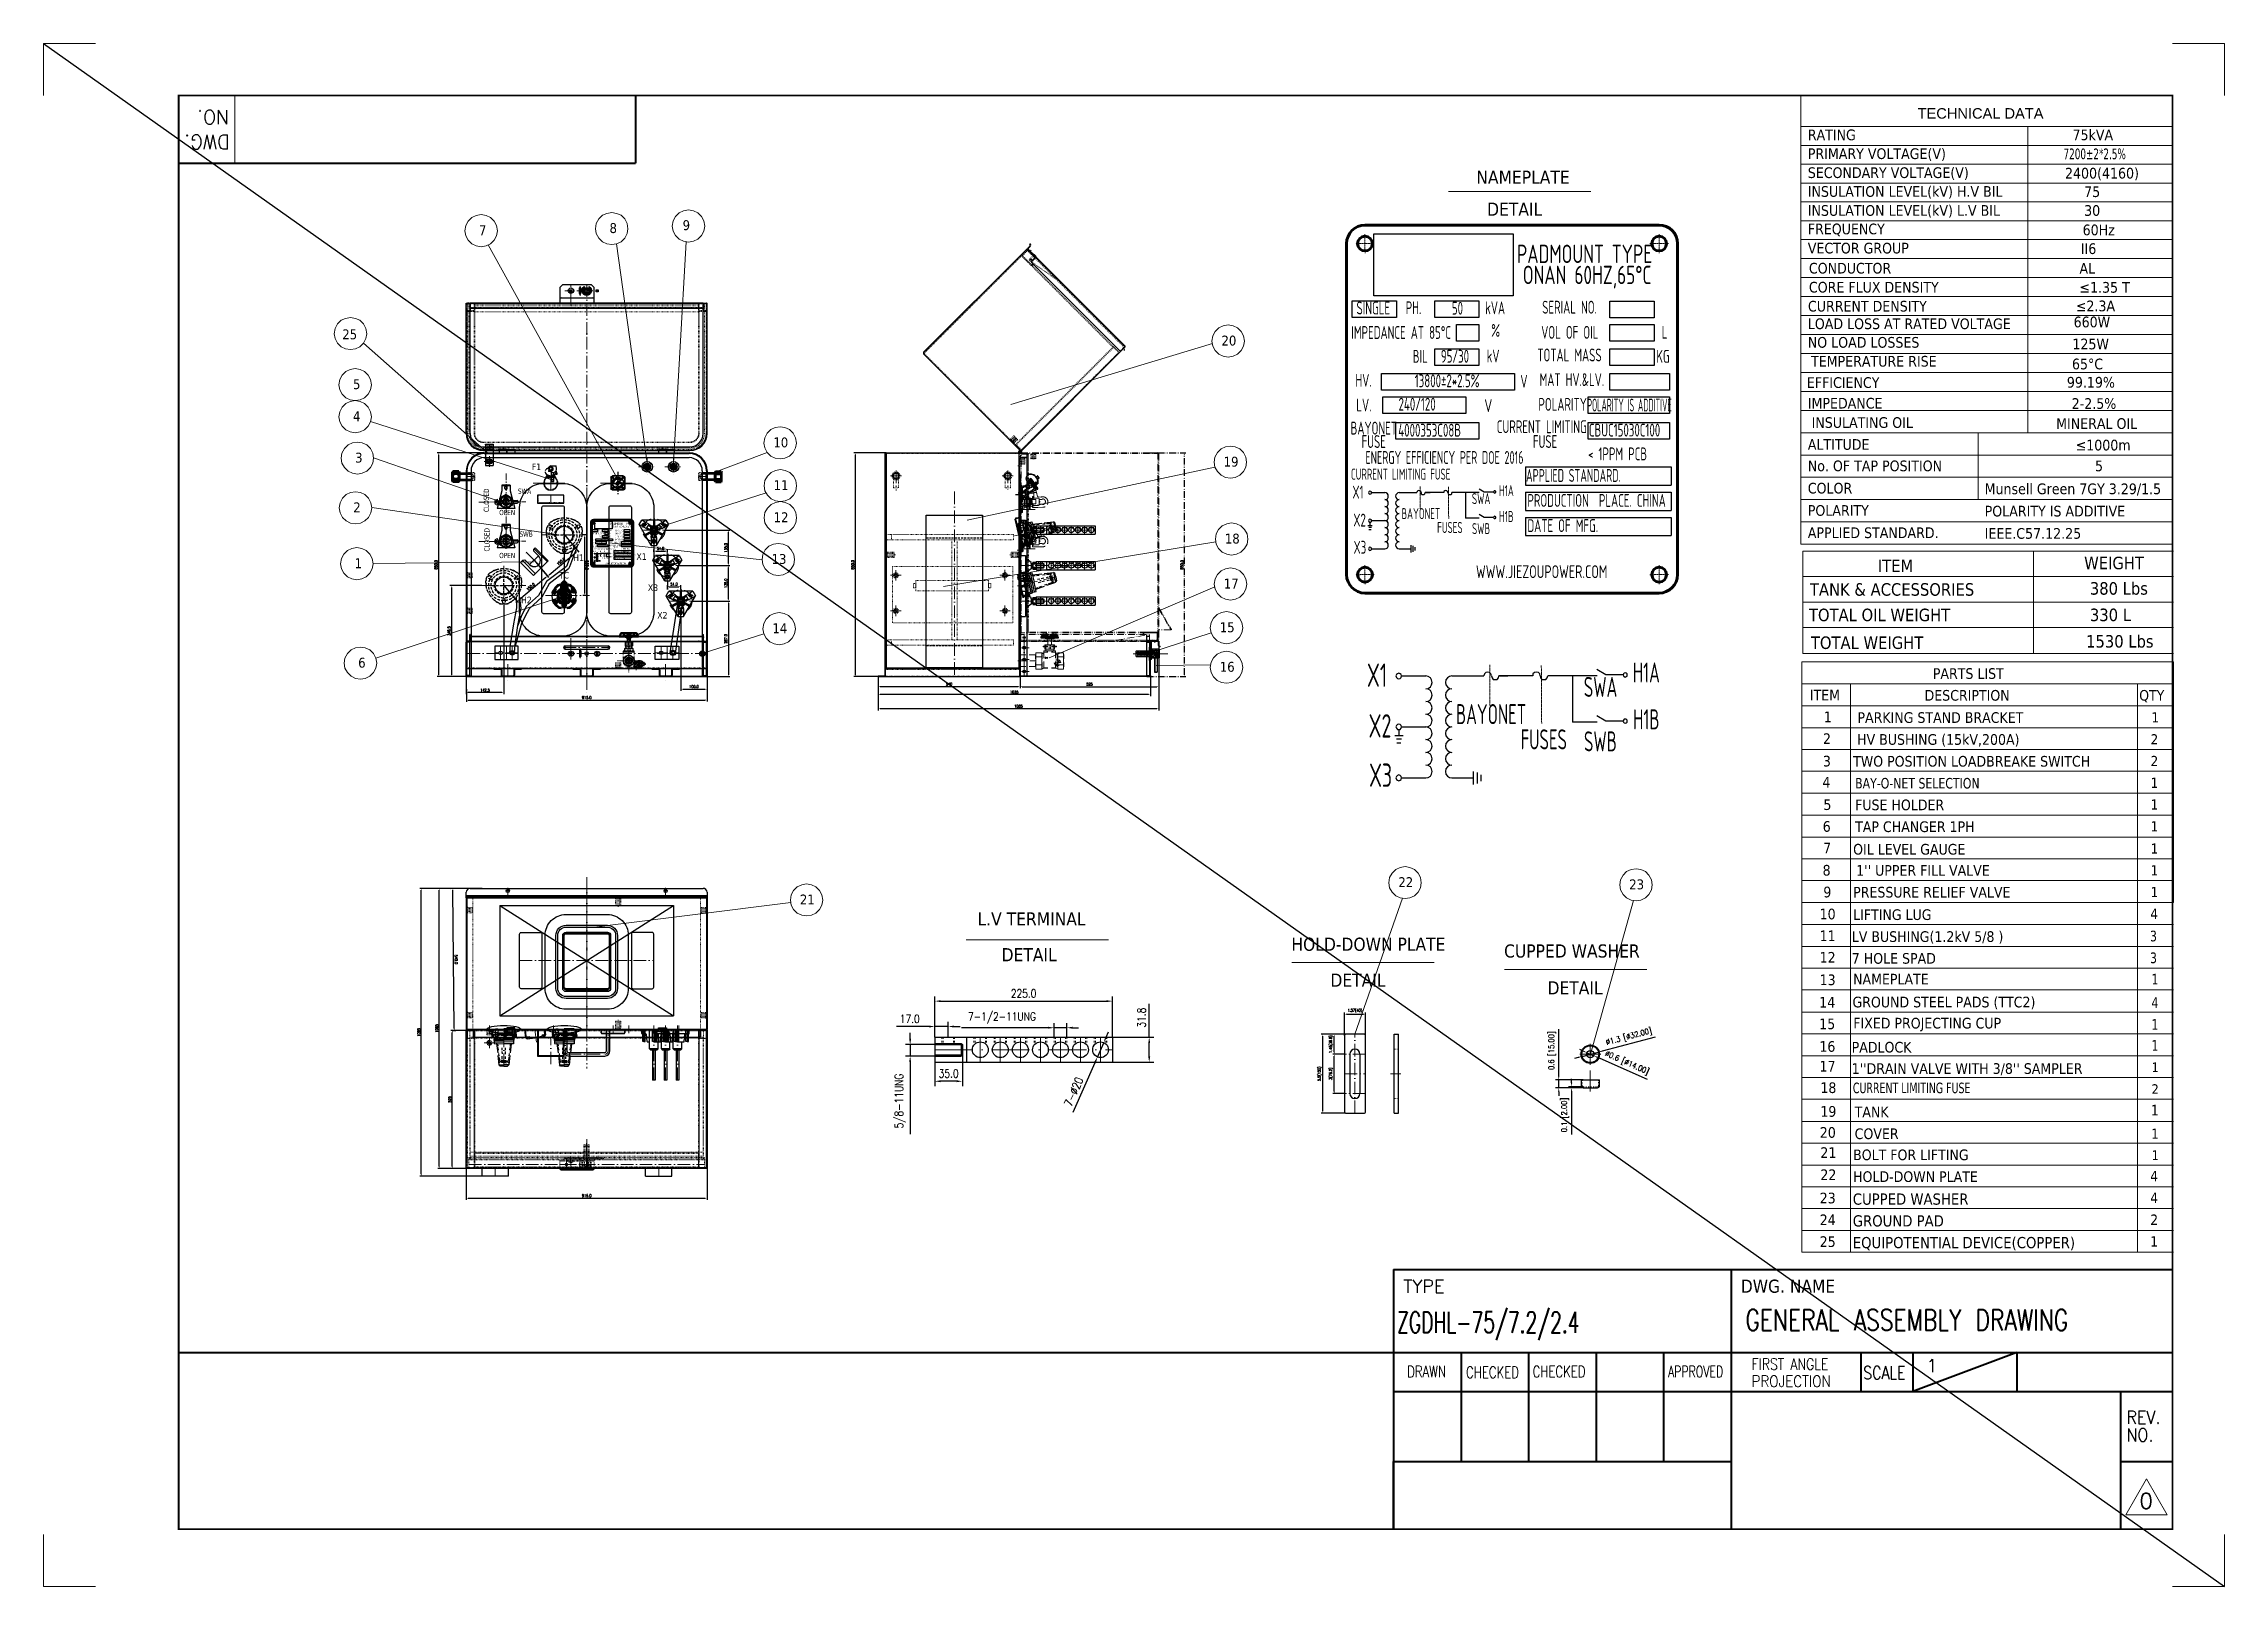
# Model space of a CAD drawing. Header units: millimetres. Extents: x 13152 to 35294, y -6229 to 54471.
# Drawn here: x 26478 to 34766, y 48610 to 54471 of the extents above.
import ezdxf
from ezdxf.enums import TextEntityAlignment as Align

# ---------------------------------------------------------------- set-up
doc = ezdxf.new("R2010")
doc.units = ezdxf.units.MM
doc.header["$LTSCALE"] = 4
for name, pattern in [('5 双点画线', [10.5, 6.25, -1.25, 0.25, -1.25, 0.25, -1.25]), ('ACAD_ISO02W100', [15, 12, -3]), ('ACAD_ISO03W100', [1.18, 0.47, -0.71]), ('ACAD_ISO10W100', [18, 12, -3, 0, -3]), ('ACISOWELD', [3, 2, -1]), ('CENTERX2', [101.6, 63.5, -12.7, 12.7, -12.7]), ('DASHED', [0.75, 0.5, -0.25])]:
    doc.linetypes.add(name, pattern=pattern)
for name, color, linetype in [('1', 12, 'Continuous'), ('10', 1, 'Continuous'), ('2', 3, 'Continuous'), ('4虚线层', 6, 'DASHED'), ('C00-00-00', 7, 'Continuous'), ('器身绝缘0', 4, 'Continuous')]:
    doc.layers.add(name, color=color, linetype=linetype)
for name, color, linetype, lineweight in [('6文字层', 3, 'Continuous', 35), ('标注、文本', 3, 'Continuous', 25), ('粗实线', 4, 'Continuous', 53), ('铁心', 3, 'Continuous', 0)]:
    doc.layers.add(name, color=color, linetype=linetype, lineweight=lineweight)
doc.layers.add('paper', color=254, linetype='Continuous', plot=False)
doc.styles.add('PDF Arial', font='arial.ttf')
doc.styles.add('pdm', font='gbenor.shx', dxfattribs={"width": 0.8, "bigfont": 'AllInOneBig.shx'})
doc.styles.add('ROMANS', font='romans.shx', dxfattribs={"bigfont": 'whgtxt.shx'})
doc.styles.get("Standard").update_dxf_attribs({"font": 'txt', "bigfont": 'gbcbig.shx'})
doc.styles.add('Tahoma$001', font='tahoma.ttf', dxfattribs={"height": 2.159784})
doc.styles.add('Tahoma_txtstyle_28.93_0_0', font='tahoma.ttf')
doc.styles.add('Tahoma_txtstyle_30.40_0_0', font='tahoma.ttf')
doc.styles.add('Tahoma_txtstyle_30.51_0_0', font='tahoma.ttf')
doc.styles.add('TH_GBDIM', font='romans.shx', dxfattribs={"width": 0.8, "bigfont": 'gbcbig.shx'})
doc.dimstyles.new('TH_GBDIM1', dxfattribs={"dimscale": 3, "dimtxt": 3.5, "dimasz": 2.5, "dimexe": 2, "dimexo": 0, "dimgap": 1.5, "dimtad": 1, "dimdec": 1, "dimzin": 0, "dimdsep": 46, "dimtxsty": 'TH_GBDIM', "dimcen": 2.5, "dimclrd": 3, "dimclre": 256, "dimclrt": 2, "dimadec": 0, "dimazin": 0, "dimtfac": 0.714286, "dimtdec": 1, "dimtmove": 0, "dimatfit": 3, "dimfxl": 1, "dimtzin": 0, "dimlwd": -1, "dimlwe": -1, "dimarcsym": 0})
picture_1 = doc.add_image_def('image1.png', size_in_pixel=(551, 245))
pattern_1 = [(135, (75926.2069, -165104.8281), (0.56126601, 0.56126601), []), (45, (75926.2069, -165104.8281), (1.68379802, 0.56126601), [1.984375, -1.190625])]

msp = doc.modelspace()

# ---------------------------------------------------------------- texts
at = {"layer": '1', "color": 4, "lineweight": 13}
for s, width, p in [('ZGDHL-75/7.2/2.4', 0.65, (31621.51, 49572.96)), ('GENERAL ASSEMBLY DRAWING', 0.76, (32945.78, 49582.29))]:
    msp.add_text(s, height=80, dxfattribs=dict(at, width=width)).set_placement(p)
at = {"layer": '2', "lineweight": 13, "style": 'ROMANS'}
for s, p in [('NO.', (27183.65, 54218.81)), ('DWG.', (27185.54, 54124.29))]:
    msp.add_text(s, height=53.282, rotation=180, dxfattribs=at).set_placement(p)
for s, height, p in [('TYPE', 49.335, (31645.35, 49725.87)), ('1', 49.34, (33633.08, 49424.11))]:
    msp.add_text(s, height=height, dxfattribs=at).set_placement(p)
for s, height, width, p in [('DRAWN', 43.415, 0.75, (31659.83, 49404.58)), ('CHECKED', 43.415, 0.75, (31883.83, 49401.83)), ('CHECKED', 43.415, 0.75, (32136.87, 49404.58)), ('APPROVED', 43.415, 0.7, (32651.24, 49404.58)), ('FIRST ANGLE', 43.4148, 0.8, (32969.02, 49432.85)), ('PROJECTION', 43.415, 0.86, (32969.02, 49367.79)), ('SCALE', 49.335, 0.8, (33393.2, 49397.08)), ('REV.', 49.335, 0.9, (34393.61, 49228.24)), ('NO.', 49.335, 0.9, (34393.61, 49160.96))]:
    msp.add_text(s, height=height, dxfattribs=dict(at, width=width)).set_placement(p)
at = {"layer": '2', "color": 4, "lineweight": 13, "style": 'ROMANS'}
msp.add_text('0', height=59.2, dxfattribs=at).set_placement((34443.34, 48905.37))
at = {"layer": '标注、文本', "style": 'pdm'}
for s, height, width, p in [('PADMOUNT TYPE ', 69.8775, 0.8, (32349.49, 53672.57)), (' ONAN 60HZ,65°C', 69.8775, 0.8, (32328.65, 53592.59)), ('SINGLE', 48.914, 0.72, (31531.26, 53466.96)), ('PH.', 48.914, 0.72, (31683.99, 53468)), ('50', 48.914, 0.72, (31851, 53466.12)), ('kVA', 48.914, 0.72, (31994.19, 53467.54)), ('SERIAL NO.', 48.914, 0.72, (32277.07, 53469.97)), ('IMPEDANCE AT 85°C ', 48.9143, 0.72, (31646.62, 53373.97)), ('%%%', 48.914, 0.72, (31996.27, 53381.89)), ('VOL OF OIL', 48.914, 0.72, (32278.06, 53374.47)), ('L', 48.91, 0.72, (32638.34, 53374.92)), ('BIL', 48.914, 0.72, (31709.73, 53283.35)), ('95/30', 48.914, 0.72, (31841.56, 53283.64)), ('kV', 48.914, 0.72, (31986.49, 53284.15)), ('TOTAL MASS', 48.914, 0.72, (32276.79, 53288.39)), ('KG', 48.914, 0.72, (32632.36, 53283.11)), ('HV.', 48.914, 0.72, (31494.08, 53192.28)), ('13800±2*2.5%%%', 48.9143, 0.72, (31811.76, 53190.22)), ('V', 48.91, 0.72, (32103.84, 53188.04)), ('MAT HV.&LV.', 48.9143, 0.72, (32285.8, 53194.72)), ('LV.', 48.914, 0.72, (31495.39, 53098.31)), ('240/120', 48.914, 0.72, (31697.73, 53101.44)), ('V', 48.91, 0.8, (31968.32, 53096.08)), ('POLARITY', 48.914, 0.72, (32250.73, 53101.02)), ('POLARITY IS ADDITIVE', 48.9143, 0.5, (32504.69, 53098.24)), ('BAYONET', 48.914, 0.72, (31533.25, 53010.57)), ('FUSE', 48.914, 0.72, (31532.82, 52959.6)), ('4000353C08B', 48.9143, 0.72, (31745.37, 53002.56)), ('CURRENT LIMITING', 48.9143, 0.72, (32171.5, 53015.88)), ('FUSE', 48.914, 0.72, (32184.01, 52959.6)), ('CBUC15030C100', 48.9143, 0.72, (32486.02, 53003.11)), ('ENERGY EFFICIENCY PER DOE 2016', 48.9143, 0.67, (31801.7, 52899.15)), ('< 1PPM PCB', 48.914, 0.72, (32459.55, 52912.71)), ('CURRENT LIMITING FUSE', 41.9265, 0.7, (31635.39, 52835.69)), ('X1', 48.914, 0.72, (31472.87, 52767.38)), ('H1A', 41.927, 0.7, (32036.81, 52772.97)), ('PADMOUNT TYPE ', 8.75, 0.8, (28674.55, 52647.3)), (' ONAN 60HZ,65°C', 8.75, 0.8, (28671.93, 52637.28)), ('X2', 48.914, 0.72, (31479.09, 52661.24)), ('H1B', 41.927, 0.7, (32036.81, 52674.9)), ('BAYONET', 6.125, 0.72, (28572.34, 52564.4)), ('IMPEDANCE AT 85°C ', 6.125, 0.72, (28586.53, 52609.91)), ('HV.', 6.125, 0.72, (28567.43, 52587.16)), ('SINGLE', 6.125, 0.72, (28572.09, 52621.55)), ('LV.', 6.125, 0.72, (28567.59, 52575.39)), ('FUSE', 6.125, 0.72, (28572.28, 52558.02)), ('ENERGY EFFICIENCY PER DOE 2016', 6.125, 0.67, (28605.95, 52550.45)), ('240/120', 6.125, 0.72, (28592.93, 52575.78)), ('PH.', 6.125, 0.72, (28591.21, 52621.68)), ('BIL', 6.125, 0.72, (28594.43, 52598.56)), ('13800±2*2.5%%%', 6.125, 0.72, (28607.21, 52586.9)), ('95/30', 6.125, 0.72, (28610.94, 52598.6)), ('50', 6.125, 0.72, (28612.12, 52621.45)), ('V', 6.12, 0.8, (28626.81, 52575.11)), ('kVA', 6.125, 0.72, (28630.05, 52621.62)), ('kV', 6.125, 0.72, (28629.09, 52598.66)), ('%%%', 6.125, 0.72, (28630.31, 52610.9)), ('CURRENT LIMITING', 6.125, 0.72, (28652.26, 52565.07)), ('V', 6.12, 0.72, (28643.78, 52586.62)), ('FUSE', 6.125, 0.72, (28653.82, 52558.02)), ('TOTAL MASS', 6.125, 0.72, (28665.44, 52599.19)), ('POLARITY', 6.125, 0.72, (28662.18, 52575.73)), ('MAT HV.&LV.', 6.125, 0.72, (28666.57, 52587.46)), ('VOL OF OIL', 6.125, 0.72, (28665.6, 52609.97)), ('SERIAL NO.', 6.125, 0.72, (28665.48, 52621.93)), ('< 1PPM PCB', 6.125, 0.72, (28688.33, 52552.15)), ('POLARITY IS ADDITIVE', 6.125, 0.5, (28693.98, 52575.38)), ('KG', 6.125, 0.72, (28709.97, 52598.53)), ('L', 6.12, 0.72, (28710.71, 52610.03)), ('X3', 48.914, 0.72, (31480.35, 52557.98)), ('CURRENT LIMITING FUSE', 5.25, 0.7, (28585.13, 52542.5)), ('X1', 6.125, 0.72, (28564.77, 52533.95)), ('X2', 6.125, 0.72, (28565.55, 52520.66)), ('X3', 6.125, 0.72, (28565.71, 52507.73)), ('WWW.JIEZOUPOWER.COM ', 6.125, 0.8, (28653.53, 52496.11)), ('H1A', 5.25, 0.7, (28635.39, 52534.65)), ('H1B', 5.25, 0.7, (28635.39, 52522.37)), ('WWW.JIEZOUPOWER.COM ', 48.9143, 0.8, (32181.71, 52465.18)), ('X1', 88.779, 0.72, (31545.25, 52072.13)), ('H1A', 76.097, 0.7, (32568.81, 52082.27)), ('X2', 88.779, 0.72, (31556.54, 51879.48)), ('H1B', 76.097, 0.7, (32568.81, 51904.28)), ('X3', 88.779, 0.72, (31558.84, 51692.08))]:
    msp.add_text(s, height=height, dxfattribs=dict(at, width=width)).set_placement(p, align=Align.MIDDLE_CENTER)
at = {"layer": '标注、文本', "lineweight": 13, "style": 'Tahoma$001'}
for s, p in [('F1', (28332.93, 52851.1)), ('H1', (28490.03, 52505.52)), ('X1', (28730.53, 52509.98)), ('X3', (28774.1, 52391.97)), ('H2', (28292.03, 52345.03)), ('X2', (28809.74, 52287.05))]:
    msp.add_text(s, height=25, dxfattribs=at).set_placement(p)
at = {"layer": '标注、文本', "style": 'pdm'}
for s, height, width, p in [('APPLIED STANDARD.', 48.9143, 0.67, (32111.79, 52830.85)), ('PRODUCTION  PLACE. CHINA', 48.9143, 0.72, (32116.77, 52735.97)), ('DATE OF MFG.', 48.9143, 0.72, (32116.77, 52640.19)), ('APPLIED STANDARD.', 6.125, 0.67, (28644.78, 52541.9)), ('PRODUCTION  PLACE. CHINA', 6.125, 0.72, (28645.4, 52530.02)), ('DATE OF MFG.', 6.125, 0.72, (28645.4, 52518.02))]:
    msp.add_text(s, height=height, dxfattribs=dict(at, width=width)).set_placement(p, align=Align.MIDDLE_LEFT)
at = {"layer": '标注、文本', "style": 'Tahoma$001', "width": 0.76}
for p in [(28170.31, 52691.81), (28172.25, 52541.83)]:
    msp.add_text('CLOSED', height=20, rotation=90, dxfattribs=at).set_placement(p)
for s, p in [('SWA', (28280.02, 52760.94)), ('OPEN', (28209.05, 52680.14)), ('SWB', (28286.01, 52598.02)), ('OPEN', (28209.05, 52516.76))]:
    msp.add_text(s, height=20, dxfattribs=at).set_placement(p)
at = {"layer": '标注、文本', "style": 'pdm', "width": 0.7}
for s, height, p in [('SWA', 41.927, (31976.08, 52721.8)), ('BAYONET', 41.927, (31785.22, 52664.8)), ('FUSES', 41.927, (31870.63, 52611.98)), ('SWB', 41.927, (31975.21, 52607.81)), ('BAYONET', 5.25, (28603.89, 52521.11)), ('FUSES', 5.25, (28614.58, 52514.49)), ('SWA', 5.25, (28627.79, 52528.24)), ('SWB', 5.25, (28627.68, 52513.97)), ('SWA', 76.097, (32458.57, 51989.4)), ('BAYONET', 76.097, (32112.16, 51885.96)), ('FUSES', 76.097, (32267.19, 51790.07)), ('SWB', 76.097, (32457.01, 51782.51))]:
    msp.add_text(s, height=height, dxfattribs=at).set_placement(p, align=Align.RIGHT)
at = {"layer": '铁心', "lineweight": 13}
for s, height, style, p in [('TECHNICAL DATA', 39.7655, 'PDF Arial', (33600.01, 54186.46)), ('RATING', 40.606, 'Tahoma$001', (33182.63, 54104.45)), ('75kVA', 40.606, 'Tahoma$001', (34188.69, 54104.45)), ('PRIMARY VOLTAGE(V)', 40.6063, 'Tahoma$001', (33182.63, 54032.97)), ('NAMEPLATE', 50, 'Tahoma$001', (31922.81, 53938.78)), ('SECONDARY VOLTAGE(V)', 40.6063, 'Tahoma$001', (33182.63, 53960.8)), ('2400(4160)', 40.606, 'Tahoma$001', (34160.04, 53958.9)), ('INSULATION LEVEL(kV) H.V BIL', 40.6063, 'Tahoma$001', (33182.63, 53889.31)), ('75', 40.606, 'Tahoma$001', (34232.93, 53888.63)), ('9', 37.59, 'Tahoma$001', (28906.21, 53762.92)), ('DETAIL', 50, 'Tahoma$001', (31963.75, 53817.49)), ('INSULATION LEVEL(kV) L.V BIL', 40.6063, 'Tahoma$001', (33182.63, 53817.14)), ('30', 40.606, 'Tahoma$001', (34232.93, 53817.14)), ('7', 37.59, 'Tahoma$001', (28132.14, 53743.64)), ('8', 37.59, 'Tahoma$001', (28628.32, 53751.76)), ('VECTOR GROUP', 40.6063, 'Tahoma$001', (33182.63, 53674.17)), ('FREQUENCY', 40.606, 'Tahoma$001', (33182.63, 53747.02)), ('II6', 40.606, 'Tahoma$001', (34220.4, 53672.06)), ('60Hz', 40.606, 'Tahoma$001', (34227.1, 53743.35)), ('CONDUCTOR', 40.606, 'Tahoma$001', (33186.82, 53597.9)), ('AL', 40.606, 'Tahoma$001', (34215.1, 53597.25)), ('CORE FLUX DENSITY', 40.6063, 'Tahoma$001', (33186.82, 53525.73)), ('≤1.35 T', 40.606, 'Tahoma$001', (34215.1, 53525.09)), ('CURRENT DENSITY', 40.6063, 'Tahoma$001', (33183.2, 53453.57)), ('≤2.3A', 40.606, 'Tahoma$001', (34201.41, 53454.48)), ('25', 37.589, 'Tahoma$001', (27612.64, 53348.18)), ('LOAD LOSS AT RATED VOLTAGE', 40.6063, 'Tahoma$001', (33182.63, 53386.73)), ('660W', 40.606, 'Tahoma$001', (34192.84, 53393.6)), ('20', 37.589, 'Tahoma$001', (30954.2, 53324.44)), ('NO LOAD LOSSES', 40.6063, 'Tahoma$001', (33182.63, 53316.16)), ('125W', 40.606, 'Tahoma$001', (34188.33, 53309.94)), ('5', 37.59, 'Tahoma$001', (27653.24, 53158.76)), ('EFFICIENCY', 40.606, 'Tahoma$001', (33179.06, 53163.38)), ('99.19%%%', 40.606, 'Tahoma$001', (34167.13, 53164.46)), ('4', 37.59, 'Tahoma$001', (27653.24, 53036.78)), ('IMPEDANCE', 40.606, 'Tahoma$001', (33182.63, 53085)), ('2-2.5%%%', 40.606, 'Tahoma$001', (34185.47, 53083.79)), ('10', 37.589, 'Tahoma$001', (29251.16, 52937.62)), ('ALTITUDE', 40.606, 'Tahoma$001', (33182.63, 52928.15)), ('≤1000m', 40.606, 'Tahoma$001', (34200.71, 52925.85)), ('3', 37.59, 'Tahoma$001', (27661.52, 52879.69)), ('19', 37.589, 'Tahoma$001', (30962.39, 52864.33)), ('No. OF TAP POSITION', 40.6063, 'Tahoma$001', (33182.57, 52846.9)), ('5', 40.61, 'Tahoma$001', (34274.16, 52846.9)), ('11', 37.589, 'Tahoma$001', (29252.12, 52775.17)), ('COLOR', 40.606, 'Tahoma$001', (33182.57, 52762.22)), ('Munsell Green 7GY 3.29/1.5', 40.6063, 'Tahoma$001', (33854.81, 52759.67)), ('2', 37.59, 'Tahoma$001', (27654.49, 52690.78)), ('POLARITY', 40.606, 'Tahoma$001', (33182.57, 52677.55)), ('POLARITY IS ADDITIVE', 40.6063, 'Tahoma$001', (33854.81, 52674.99)), ('12', 37.589, 'Tahoma$001', (29252.12, 52653.19)), ('APPLIED STANDARD.', 40.6063, 'Tahoma$001', (33182.57, 52592.87)), ('IEEE.C57.12.25', 40.6063, 'Tahoma$001', (33854.81, 52590.31)), ('18', 37.589, 'Tahoma$001', (30967.13, 52572.16)), ('1', 37.59, 'Tahoma$001', (27659.57, 52478.55)), ('13', 37.589, 'Tahoma$001', (29244.24, 52494.57)), ('ITEM', 47.513, 'Tahoma_txtstyle_30.51_0_0', (33448.63, 52463.61)), ('17', 37.589, 'Tahoma$001', (30963.05, 52401.19)), ('TANK & ACCESSORIES', 47.5129, 'Tahoma_txtstyle_30.51_0_0', (33190.61, 52373.97)), ('380 Lbs', 47.513, 'Tahoma_txtstyle_30.51_0_0', (34254.5, 52377.93)), ('TOTAL OIL WEIGHT', 47.5129, 'Tahoma_txtstyle_30.51_0_0', (33186.91, 52277.21)), ('330 L', 47.513, 'Tahoma_txtstyle_30.51_0_0', (34254.81, 52277.39)), ('14', 37.589, 'Tahoma$001', (29247.45, 52231.6)), ('15', 37.589, 'Tahoma$001', (30947.84, 52235.24)), ('TOTAL WEIGHT', 47.5129, 'Tahoma_txtstyle_30.51_0_0', (33194.31, 52171.66)), ('1530 Lbs', 47.513, 'Tahoma_txtstyle_30.51_0_0', (34240.29, 52176.88)), ('6', 37.59, 'Tahoma$001', (27673.18, 52100.75)), ('16', 37.589, 'Tahoma$001', (30947.84, 52085)), ('PARTS LIST', 40.487, 'Tahoma_txtstyle_30.40_0_0', (33657.8, 52058.07)), ('ITEM', 40.487, 'Tahoma_txtstyle_30.40_0_0', (33190.42, 51976.25)), ('DESCRIPTION', 40.487, 'Tahoma_txtstyle_30.40_0_0', (33626.46, 51975.22)), ('QTY', 40.309, 'Tahoma$001', (34442.13, 51975.4)), ('1', 40.49, 'Tahoma_txtstyle_30.40_0_0', (33243.36, 51893.4)), ('PARKING STAND BRACKET', 40.487, 'Tahoma_txtstyle_30.40_0_0', (33371.27, 51890.81)), ('1', 38.52, 'Tahoma$001', (34488.88, 51892.71)), ('2', 40.49, 'Tahoma_txtstyle_30.40_0_0', (33240.27, 51810.55)), (' HV BUSHING (15kV,200A)', 40.487, 'Tahoma_txtstyle_30.40_0_0', (33354.83, 51807.5)), ('2', 38.52, 'Tahoma_txtstyle_28.93_0_0', (34485.44, 51809.35)), ('3', 40.49, 'Tahoma_txtstyle_30.40_0_0', (33239.92, 51725.29)), ('TWO POSITION LOADBREAKE SWITCH', 40.487, 'Tahoma_txtstyle_30.40_0_0', (33354.83, 51724.65)), ('2', 38.52, 'Tahoma_txtstyle_28.93_0_0', (34485.44, 51726.84)), ('4', 40.49, 'Tahoma_txtstyle_30.40_0_0', (33238.2, 51645.19)), ('1', 38.52, 'Tahoma_txtstyle_28.93_0_0', (34485.44, 51643.99)), ('5', 40.49, 'Tahoma_txtstyle_30.40_0_0', (33242.1, 51559.94)), ('FUSE HOLDER', 40.487, 'Tahoma_txtstyle_30.40_0_0', (33362.44, 51559.01)), ('1', 38.52, 'Tahoma_txtstyle_28.93_0_0', (34485.44, 51561.48)), ('6', 40.49, 'Tahoma_txtstyle_30.40_0_0', (33239.3, 51477.09)), ('TAP CHANGER 1PH ', 40.487, 'Tahoma_txtstyle_30.40_0_0', (33362.44, 51476.16)), ('1', 38.52, 'Tahoma_txtstyle_28.93_0_0', (34485.44, 51478.63)), ('7', 40.49, 'Tahoma_txtstyle_30.40_0_0', (33241.04, 51395.27)), ('OIL LEVEL GAUGE ', 40.487, 'Tahoma_txtstyle_30.40_0_0', (33354.83, 51390.42)), ('1', 38.52, 'Tahoma_txtstyle_28.93_0_0', (34485.44, 51394.06)), ('22', 37.589, 'Tahoma$001', (31626.29, 51266.93)), ('8', 40.49, 'Tahoma_txtstyle_30.40_0_0', (33238.88, 51310.7)), ("1'' UPPER FILL VALVE", 40.487, 'Tahoma_txtstyle_30.40_0_0', (33366.46, 51310.16)), ('1', 38.52, 'Tahoma_txtstyle_28.93_0_0', (34485.44, 51311.56)), ('21', 37.589, 'Tahoma$001', (29351.8, 51200.95)), ('23', 37.589, 'Tahoma$001', (32503.95, 51258.48)), ('9', 40.49, 'Tahoma_txtstyle_30.40_0_0', (33241.64, 51228.02)), ('PRESSURE RELIEF VALVE', 40.487, 'Tahoma_txtstyle_30.40_0_0', (33354.83, 51227.33)), ('1', 38.52, 'Tahoma_txtstyle_28.93_0_0', (34485.44, 51228.71)), ('L.V TERMINAL', 50, 'Tahoma$001', (30027.01, 51121.02)), ('10', 40.487, 'Tahoma_txtstyle_30.40_0_0', (33227.55, 51144.48)), ('LIFTING LUG', 40.487, 'Tahoma_txtstyle_30.40_0_0', (33354.83, 51142.03)), ('4', 39.74, 'Tahoma$001', (34484.06, 51145.34)), ('HOLD-DOWN PLATE', 50, 'Tahoma$001', (31219.87, 51024.87)), ('11', 40.487, 'Tahoma_txtstyle_30.40_0_0', (33227.55, 51061.63)), ('LV BUSHING(1.2kV 5/8 )', 40.487, 'Tahoma_txtstyle_30.40_0_0', (33349.76, 51058.72)), ('DETAIL', 50, 'Tahoma$001', (30118.48, 50985.08)), ('CUPPED WASHER', 50, 'Tahoma$001', (32028.21, 50999.22)), ('12', 40.487, 'Tahoma_txtstyle_30.40_0_0', (33227.55, 50979.81)), ('7 HOLE SPAD', 40.487, 'Tahoma_txtstyle_30.40_0_0', (33349.76, 50975.87)), ('DETAIL', 50, 'Tahoma$001', (31368.2, 50888.29)), ('DETAIL', 50, 'Tahoma$001', (32193.33, 50859.31)), ('13', 40.487, 'Tahoma_txtstyle_30.40_0_0', (33227.55, 50894.39)), ('NAMEPLATE', 40.487, 'Tahoma_txtstyle_30.40_0_0', (33354.83, 50896.96)), ('14', 40.487, 'Tahoma_txtstyle_30.40_0_0', (33226, 50809.27)), ('GROUND STEEL PADS (TTC2)', 40.487, 'Tahoma_txtstyle_30.40_0_0', (33352.42, 50809.99)), ('15', 40.487, 'Tahoma_txtstyle_30.40_0_0', (33226, 50727.17)), ('FIXED PROJECTING CUP', 40.487, 'Tahoma_txtstyle_30.40_0_0', (33355.41, 50729.75)), ('16', 40.487, 'Tahoma_txtstyle_30.40_0_0', (33226.56, 50641.22)), ('PADLOCK', 40.487, 'Tahoma_txtstyle_30.40_0_0', (33349.33, 50638.46)), ('17', 40.487, 'Tahoma_txtstyle_30.40_0_0', (33227.32, 50566.31)), ("1''DRAIN VALVE WITH 3/8'' SAMPLER ", 40.487, 'Tahoma_txtstyle_30.40_0_0', (33349.33, 50557.33)), ('1', 36.33, 'Tahoma$001', (34489.22, 50564.36)), ('18', 40.487, 'Tahoma_txtstyle_30.40_0_0', (33230.38, 50484.54)), ('2', 36.33, 'Tahoma$001', (34489.22, 50481.51)), ('19', 40.487, 'Tahoma_txtstyle_30.40_0_0', (33230.38, 50394.54)), ('TANK', 40.487, 'Tahoma_txtstyle_30.40_0_0', (33360.72, 50392.52)), ('1', 40.49, 'Tahoma_txtstyle_30.40_0_0', (34486.44, 50399.36)), ('20', 40.487, 'Tahoma_txtstyle_30.40_0_0', (33228.22, 50314.59)), ('COVER', 40.487, 'Tahoma_txtstyle_30.40_0_0', (33360.72, 50309.67)), ('1', 38.38, 'Tahoma$001', (34487.72, 50310.83)), ('21', 40.487, 'Tahoma_txtstyle_30.40_0_0', (33230.38, 50237.92)), ('BOLT FOR LIFTING', 40.487, 'Tahoma_txtstyle_30.40_0_0', (33354.83, 50229.52)), ('1', 36.57, 'Tahoma$001', (34489.22, 50230.21)), ('22', 40.487, 'Tahoma_txtstyle_30.40_0_0', (33230.38, 50153.91)), ('HOLD-DOWN PLATE', 40.487, 'Tahoma_txtstyle_30.40_0_0', (33354.83, 50146.67)), ('4', 39.74, 'Tahoma$001', (34484.06, 50149.08)), ('23', 40.487, 'Tahoma_txtstyle_30.40_0_0', (33227.86, 50065.47)), ('CUPPED WASHER', 42.6179, 'Tahoma_txtstyle_30.40_0_0', (33353.56, 50060.39)), ('4', 39.74, 'Tahoma$001', (34484.06, 50066.23)), ('24', 40.487, 'Tahoma_txtstyle_30.40_0_0', (33227.86, 49982.62)), ('GROUND PAD  ', 42.6179, 'Tahoma_txtstyle_30.40_0_0', (33353.56, 49977.54)), ('2', 39.74, 'Tahoma$001', (34484.06, 49983.38)), ('25', 40.487, 'Tahoma_txtstyle_30.40_0_0', (33227.86, 49899.77)), ('EQUIPOTENTIAL DEVICE(COPPER)', 42.6179, 'Tahoma_txtstyle_30.40_0_0', (33353.56, 49895.03)), ('1', 39.74, 'Tahoma$001', (34484.06, 49900.87)), ('DWG. NAME', 49.845, 'Tahoma_txtstyle_30.40_0_0', (32928.06, 49725.87))]:
    msp.add_text(s, height=height, dxfattribs=dict(at, style=style)).set_placement(p)
for s, height, style, width, p in [('7200±2*2.5%%%', 40.6063, 'Tahoma$001', 0.7, (34154.56, 54032.29)), ('BAY-O-NET SELECTION', 40, 'Tahoma_txtstyle_30.40_0_0', 0.88, (33362.44, 51641.52)), ('3', 40.49, 'Tahoma_txtstyle_30.40_0_0', 0.85, (34483.57, 51060.77)), ('3', 40.49, 'Tahoma_txtstyle_30.40_0_0', 0.85, (34483.57, 50977.92)), ('1', 40.49, 'Tahoma_txtstyle_30.40_0_0', 0.85, (34489.22, 50896.96)), ('4', 40.49, 'Tahoma_txtstyle_30.40_0_0', 0.85, (34488.73, 50807.56)), ('1', 40.49, 'Tahoma_txtstyle_30.40_0_0', 0.85, (34488.73, 50724.71)), ('1', 40.49, 'Tahoma_txtstyle_30.40_0_0', 0.85, (34489.22, 50645.32)), ('CURRENT LIMITING FUSE ', 40, 'Tahoma_txtstyle_30.40_0_0', 0.76, (33353.88, 50484.06))]:
    msp.add_text(s, height=height, dxfattribs=dict(at, style=style, width=width)).set_placement(p)
at = {"layer": '铁心', "lineweight": 13, "style": 'Tahoma$001'}
for s, p in [('TEMPERATURE RISE ', (33441.17, 53264.59)), ('INSULATING OIL', (33389.57, 53031.83)), ('MINERAL OIL', (34280.46, 53027.97))]:
    msp.add_text(s, height=40.6063, dxfattribs=at).set_placement(p, align=Align.MIDDLE)
msp.add_text('65%%DC', height=40.606, dxfattribs=at).set_placement((34186.53, 53254.3), align=Align.MIDDLE_LEFT)
at = {"layer": '铁心', "lineweight": 13, "insert": (34232.91, 52522.04), "char_height": 47.513, "width": 562.5922, "attachment_point": 1, "style": 'Tahoma_txtstyle_30.51_0_0'}
msp.add_mtext('WEIGHT', dxfattribs=at)

# ---------------------------------------------------------------- blocks, each defined once
blk = doc.blocks.new('*D220')
at = {"layer": 'Defpoints', "color": 0}
for p in [(28151.6, 52916.4), (27978.7, 52066.4), (28109.1, 52066.4)]:
    blk.add_point(p, dxfattribs=at)
at = {"layer": '标注、文本'}
for p, q in [((28151.6, 52916.4), (27972.7, 52916.4)), ((28109.1, 52066.4), (27972.7, 52066.4))]:
    blk.add_line(p, q, dxfattribs=at)
at = {"layer": '标注、文本', "color": 3}
blk.add_line((27978.7, 52908.9), (27978.7, 52073.9), dxfattribs=at)
for points in [[(27977.4, 52908.9), (27979.9, 52908.9), (27978.7, 52916.4)], [(27977.4, 52073.9), (27979.9, 52073.9), (27978.7, 52066.4)]]:
    blk.add_solid(points, dxfattribs=at)
at = {"layer": '标注、文本', "color": 2, "insert": (27968.9, 52491.4), "char_height": 10.5, "attachment_point": 5, "rotation": 90, "style": 'TH_GBDIM'}
blk.add_mtext('850.0', dxfattribs=at)
blk = doc.blocks.new('*D221')
at = {"layer": 'Defpoints', "color": 0}
for p in [(29679.6, 52916.4), (29562.5, 52066.4), (29679.6, 52066.4)]:
    blk.add_point(p, dxfattribs=at)
at = {"layer": '标注、文本'}
for p, q in [((29679.6, 52916.4), (29556.5, 52916.4)), ((29679.6, 52066.4), (29556.5, 52066.4))]:
    blk.add_line(p, q, dxfattribs=at)
at = {"layer": '标注、文本', "color": 3}
blk.add_line((29562.5, 52908.9), (29562.5, 52073.9), dxfattribs=at)
for points in [[(29561.2, 52908.9), (29563.7, 52908.9), (29562.5, 52916.4)], [(29561.2, 52073.9), (29563.7, 52073.9), (29562.5, 52066.4)]]:
    blk.add_solid(points, dxfattribs=at)
at = {"layer": '标注、文本', "color": 2, "insert": (29552.7, 52491.4), "char_height": 10.5, "attachment_point": 5, "rotation": 90, "style": 'TH_GBDIM'}
blk.add_mtext('850.0', dxfattribs=at)
blk = doc.blocks.new('*D222')
at = {"layer": 'Defpoints', "color": 0, "linetype": '5 双点画线'}
for p in [(30671.1, 52916.4), (30813.3, 52916.4), (30671.1, 52066.4)]:
    blk.add_point(p, dxfattribs=at)
at = {"layer": '标注、文本', "linetype": '5 双点画线'}
for p, q in [((30671.1, 52916.4), (30819.3, 52916.4)), ((30671.1, 52066.4), (30819.3, 52066.4))]:
    blk.add_line(p, q, dxfattribs=at)
at = {"layer": '标注、文本', "color": 3, "linetype": '5 双点画线'}
blk.add_line((30813.3, 52073.9), (30813.3, 52908.9), dxfattribs=at)
for points in [[(30812.1, 52908.9), (30814.6, 52908.9), (30813.3, 52916.4)], [(30812.1, 52073.9), (30814.6, 52073.9), (30813.3, 52066.4)]]:
    blk.add_solid(points, dxfattribs=at)
at = {"layer": '标注、文本', "color": 2, "linetype": '5 双点画线', "lineweight": 13, "insert": (30803.6, 52491.4), "char_height": 10.5, "attachment_point": 5, "rotation": 90, "style": 'TH_GBDIM'}
blk.add_mtext('850.0', dxfattribs=at)
blk = doc.blocks.new('kopio')
at = {"layer": '标注、文本', "color": 1, "linetype": 'ACAD_ISO10W100', "lineweight": 18}
for p, q in [((2167.5, -5579.3), (2213, -5579.3)), ((2182.6, -5563.1), (2182.6, -5599.1))]:
    blk.add_line(p, q, dxfattribs=at)
at = {"layer": '标注、文本'}
for p, q in [((2171.1, -5563.7), (2171.1, -5597.3)), ((2201.1, -5563.7), (2171.1, -5563.7)), ((2171.1, -5597.3), (2201.1, -5597.3)), ((2181.1, -5573.3), (2184.1, -5573.3)), ((2181.1, -5585.3), (2184.1, -5585.3)), ((2201.1, -5597.3), (2201.1, -5563.7))]:
    blk.add_line(p, q, dxfattribs=at)
at = {"layer": '标注、文本', "color": 2, "linetype": 'ACAD_ISO03W100', "lineweight": 18}
for p, q in [((2201.1, -5566.3), (2171.1, -5566.3)), ((2171.1, -5594.3), (2201.1, -5594.3))]:
    blk.add_line(p, q, dxfattribs=at)
at = {"layer": '标注、文本'}
for centre, start, end in [((2181.1, -5579.3), 90, 270), ((2184.1, -5579.3), 270, 90)]:
    blk.add_arc(centre, 6, start, end, dxfattribs=at)
blk = doc.blocks.new('huuuuu')
at = {"layer": '标注、文本', "color": 1, "linetype": 'ACAD_ISO10W100', "lineweight": 18}
for p, q in [((2108, -5579.3), (2153.5, -5579.3)), ((2130.7, -5602.1), (2130.7, -5556.6))]:
    blk.add_line(p, q, dxfattribs=at)
at = {"layer": '标注、文本', "color": 2, "linetype": 'ACAD_ISO03W100', "lineweight": 18}
for p, q in [((2113.7, -5573.3), (2117, -5573.3)), ((2113.7, -5585.3), (2117, -5585.3)), ((2144.5, -5573.3), (2147.7, -5573.3)), ((2144.5, -5585.3), (2147.7, -5585.3))]:
    blk.add_line(p, q, dxfattribs=at)
at = {"layer": '标注、文本'}
for p, q in [((2121.7, -5563.7), (2123.2, -5566.3)), ((2138.2, -5566.3), (2139.7, -5563.7))]:
    blk.add_line(p, q, dxfattribs=at)
for radius in [18, 15]:
    blk.add_arc((2130.7, -5579.3), radius, 120, 60, dxfattribs=at)
blk = doc.blocks.new('A$C03F92070')
at = {"layer": '4虚线层', "ltscale": 5}
for p, q in [((16.5, 94.8), (10.9, 98)), ((16.4, 107.6), (22, 104.3)), ((67.8, 40.2), (67.8, 116)), ((113.7, 104.3), (119.3, 107.6)), ((124.8, 98), (119.2, 94.8)), ((23.3, 71.5), (112.4, 71.5)), ((62.3, 8.9), (62.3, 15.4)), ((73.3, 15.4), (73.3, 8.9))]:
    blk.add_line(p, q, dxfattribs=at)
for radius in [57.5, 48, 36, 32.5]:
    blk.add_circle((67.8, 71.5), radius, dxfattribs=at)
at = {"layer": '4虚线层', "ltscale": 5, "extrusion": (0, 0, -1)}
for centre, radius, start, end in [((-90, 83.1), 90, 358.61821, 4.5479), ((-90, 83.1), 90, 7.76573, 8.91687), ((-67.8, 71.5), 71.5, 20.96454, 39.03546), ((-68.8, 46.5), 90, 51.08313, 52.23427), ((-68.8, 46.5), 90, 55.4521, 61.38179), ((-68.8, 46.5), 90, 64.92451, 71.02185), ((-62.3, 65.4), 70, 71.02185, 87.94531), ((-67.8, -88), 223.5, 87.94531, 92.05469), ((-73.4, 65.4), 70, 92.05469, 108.97815), ((-66.9, 46.5), 90, 108.97815, 115.07549), ((-66.9, 46.5), 90, 118.61821, 124.5479), ((-66.9, 46.5), 90, 127.76573, 128.91687), ((-67.8, 71.5), 71.5, 140.96454, 159.03546), ((-45.7, 83.1), 90, 171.08313, 172.23427), ((-45.7, 83.1), 90, 175.4521, 181.38179), ((-90, 83.1), 90, 349.46719, 355.07549), ((-70.3, 79.5), 70, 331.9245, 349.46719), ((-205.8, 151.7), 223.5, 327.65027, 331.9245), ((-76.1, 69.6), 70, 310.17076, 327.65027), ((-89, 84.9), 90, 304.92451, 310.17076), ((-89, 84.9), 90, 295.4521, 301.38179), ((-89, 84.9), 90, 291.08313, 292.23427), ((-67.8, 71.5), 71.5, 260.96454, 279.03546), ((-46.7, 84.9), 90, 247.76573, 248.91687), ((-46.7, 84.9), 90, 238.61821, 244.5479), ((-46.7, 84.9), 90, 233.02623, 235.07549), ((-58.7, 68.9), 70, 212.35682, 233.02623), ((71, 151), 223.5, 207.21776, 212.35682), ((-65.6, 80.8), 70, 186.60228, 207.21776), ((-45.7, 83.1), 90, 184.92451, 186.60228)]:
    blk.add_arc(centre, radius, start, end, dxfattribs=at)
at = {"layer": '4虚线层', "ltscale": 5}
for centre, start, end in [((13.6, 102.8), 60, 240), ((19.2, 99.6), 240, 60), ((116.5, 99.6), 120, 300), ((122.1, 102.8), 300, 120), ((67.8, 15.4), 0, 180), ((67.8, 8.9), 180, 0)]:
    blk.add_arc(centre, 5.5, start, end, dxfattribs=at)
for points, knots in [([(0.5, 92.8), (0.5, 92.7), (0.5, 92.6), (0.5, 92.4), (0.5, 92.3), (0.4, 92.1), (0.4, 91.9), (0.4, 91.7), (0.4, 91.3), (0.3, 90.9), (0.3, 90.5), (0.3, 90.3), (0.3, 90.3), (0.3, 90.2)], [0, 0, 0, 0, 0.05466, 0.108897, 0.162889, 0.216817, 0.270864, 0.325211, 0.488741, 0.649833, 0.813717, 0.974388, 1, 1, 1, 1]), ([(0.7, 94.3), (0.7, 94.2), (0.7, 94.1), (0.6, 94), (0.6, 93.8), (0.6, 93.6), (0.6, 93.5), (0.6, 93.3), (0.6, 93.1), (0.5, 93), (0.5, 92.8), (0.5, 92.8)], [0, 0, 0, 0, 0.111498, 0.221956, 0.331773, 0.441359, 0.551122, 0.661472, 0.77281, 0.885527, 1, 1, 1, 1]), ([(0.7, 94.7), (0.7, 94.6), (0.7, 94.6), (0.7, 94.5), (0.7, 94.4), (0.7, 94.3), (0.7, 94.3)], [0, 0, 0, 0, 0.248829, 0.498052, 0.748251, 1, 1, 1, 1]), ([(0.8, 95.3), (0.8, 95.3), (0.8, 95.2), (0.8, 95.2), (0.8, 95.1), (0.8, 95), (0.8, 95)], [0, 0, 0, 0, 0.190297, 0.457484, 0.727058, 1, 1, 1, 1]), ([(13.9, 117.8), (13.9, 117.8), (13.9, 117.8), (13.8, 117.7), (13.8, 117.7), (13.7, 117.6), (13.7, 117.6)], [0, 0, 0, 0, 0.272943, 0.542517, 0.809704, 1, 1, 1, 1]), ([(14.2, 118), (14.2, 118), (14.1, 118), (14.1, 117.9), (14, 117.9), (14, 117.8), (13.9, 117.8)], [0, 0, 0, 0, 0.251777, 0.501943, 0.751136, 1, 1, 1, 1]), ([(14.6, 118.3), (14.5, 118.2), (14.5, 118.2), (14.4, 118.1), (14.3, 118.1), (14.2, 118), (14.2, 118)], [0, 0, 0, 0, 0.251749, 0.501948, 0.751171, 1, 1, 1, 1]), ([(15.7, 119.2), (15.7, 119.1), (15.6, 119), (15.5, 118.9), (15.3, 118.8), (15.2, 118.7), (15.1, 118.6), (14.9, 118.5), (14.8, 118.5), (14.7, 118.4), (14.6, 118.3), (14.6, 118.3)], [0, 0, 0, 0, 0.114473, 0.22719, 0.338528, 0.448878, 0.558641, 0.668227, 0.778044, 0.888502, 1, 1, 1, 1]), ([(17.8, 120.6), (17.8, 120.6), (17.7, 120.6), (17.6, 120.5), (17.3, 120.3), (16.9, 120), (16.6, 119.8), (16.3, 119.6), (16, 119.4), (15.8, 119.2), (15.7, 119.2)], [0, 0, 0, 0, 0.026865, 0.187364, 0.351072, 0.511786, 0.674931, 0.783277, 0.891149, 1, 1, 1, 1]), ([(30.9, 128.1), (30.9, 128.1), (30.9, 128.1), (30.8, 128.1), (30.8, 128), (30.6, 128), (30.5, 127.9), (30.2, 127.8), (30, 127.7), (29.7, 127.5), (29.5, 127.4), (29.2, 127.3), (29, 127.2), (28.6, 127), (28.4, 126.9), (28, 126.7), (27.8, 126.6), (27.4, 126.4), (27.2, 126.3), (26.9, 126.1), (26.7, 126), (26.4, 125.8), (26.2, 125.8), (26, 125.6), (25.9, 125.6), (25.7, 125.5), (25.6, 125.4), (25.6, 125.4), (25.6, 125.4), (25.6, 125.4), (25.6, 125.4), (25.6, 125.4)], [0, 0, 0, 0, 0.043819, 0.043819, 0.119878, 0.119878, 0.195937, 0.195937, 0.271996, 0.271996, 0.348055, 0.348055, 0.424114, 0.424114, 0.500173, 0.500173, 0.576231, 0.576231, 0.65229, 0.65229, 0.728349, 0.728349, 0.804408, 0.804408, 0.880467, 0.880467, 0.956526, 0.956526, 0.994556, 0.994556, 1, 1, 1, 1]), ([(30.7, 128), (30.6, 128), (30.6, 127.9), (30.5, 127.8), (30.4, 127.8), (30.3, 127.6), (30.2, 127.5), (30.1, 127.4), (30, 127.3), (29.9, 127), (29.8, 126.9), (29.6, 126.7), (29.5, 126.6), (29.3, 126.5), (29.2, 126.4), (28.9, 126.3), (28.8, 126.2), (28.4, 126.1), (28.1, 126), (27.5, 125.9), (27.3, 125.8), (26.9, 125.8), (26.7, 125.7), (26.5, 125.7), (26.4, 125.7), (26, 125.6), (25.8, 125.6), (25.7, 125.5)], [0, 0, 0, 0, 0.0625, 0.0625, 0.125, 0.125, 0.1875, 0.1875, 0.25, 0.25, 0.3125, 0.3125, 0.375, 0.375, 0.4375, 0.4375, 0.5, 0.5, 0.625, 0.625, 0.75, 0.75, 0.8125, 0.8125, 0.875, 0.875, 1, 1, 1, 1]), ([(110.1, 125.4), (110.1, 125.4), (110.1, 125.4), (110.1, 125.4), (110.1, 125.4), (110.1, 125.4), (110, 125.5), (109.8, 125.6), (109.7, 125.6), (109.5, 125.8), (109.3, 125.8), (109, 126), (108.8, 126.1), (108.5, 126.3), (108.3, 126.4), (107.9, 126.6), (107.7, 126.7), (107.3, 126.9), (107.1, 127), (106.7, 127.2), (106.5, 127.3), (106.2, 127.5), (106, 127.5), (105.7, 127.7), (105.5, 127.8), (105.2, 127.9), (105.1, 128), (104.9, 128), (104.9, 128.1), (104.8, 128.1), (104.8, 128.1), (104.8, 128.1), (104.8, 128.1), (104.8, 128.1)], [0, 0, 0, 0, 0.005743, 0.005743, 0.043766, 0.043766, 0.119813, 0.119813, 0.195859, 0.195859, 0.271906, 0.271906, 0.347952, 0.347952, 0.423999, 0.423999, 0.500046, 0.500046, 0.576092, 0.576092, 0.652139, 0.652139, 0.728185, 0.728185, 0.804232, 0.804232, 0.880279, 0.880279, 0.956325, 0.956325, 0.994349, 0.994349, 1, 1, 1, 1]), ([(110, 125.5), (109.9, 125.5), (109.8, 125.6), (109.6, 125.6), (109.5, 125.6), (109.2, 125.7), (109, 125.7), (108.4, 125.8), (108.2, 125.9), (107.6, 126), (107.3, 126.1), (106.9, 126.2), (106.8, 126.3), (106.5, 126.4), (106.4, 126.5), (106.2, 126.6), (106.1, 126.7), (105.9, 126.9), (105.8, 127), (105.7, 127.3), (105.6, 127.3), (105.5, 127.5), (105.4, 127.6), (105.3, 127.8), (105.2, 127.8), (105.1, 127.9), (105.1, 128), (105, 128)], [0, 0, 0, 0, 0.0625, 0.0625, 0.125, 0.125, 0.25, 0.25, 0.375, 0.375, 0.5, 0.5, 0.5625, 0.5625, 0.625, 0.625, 0.6875, 0.6875, 0.75, 0.75, 0.8125, 0.8125, 0.875, 0.875, 0.9375, 0.9375, 1, 1, 1, 1]), ([(120, 119.2), (119.9, 119.2), (119.8, 119.3), (119.7, 119.4), (119.5, 119.5), (119.4, 119.6), (119.3, 119.6), (119.1, 119.8), (118.8, 120), (118.4, 120.3), (118.1, 120.5), (118, 120.6), (117.9, 120.6), (117.9, 120.6)], [0, 0, 0, 0, 0.05466, 0.108896, 0.162888, 0.216817, 0.270864, 0.325211, 0.488741, 0.649833, 0.813717, 0.974388, 1, 1, 1, 1]), ([(121.1, 118.3), (121.1, 118.3), (121, 118.4), (120.9, 118.5), (120.8, 118.5), (120.6, 118.6), (120.5, 118.7), (120.4, 118.8), (120.2, 118.9), (120.1, 119), (120, 119.1), (120, 119.2)], [0, 0, 0, 0, 0.111498, 0.221956, 0.331773, 0.441359, 0.551122, 0.661472, 0.77281, 0.885527, 1, 1, 1, 1]), ([(121.5, 118), (121.5, 118), (121.4, 118.1), (121.3, 118.1), (121.2, 118.2), (121.2, 118.2), (121.1, 118.3)], [0, 0, 0, 0, 0.248829, 0.498052, 0.748251, 1, 1, 1, 1]), ([(121.8, 117.8), (121.7, 117.8), (121.7, 117.9), (121.6, 117.9), (121.6, 118), (121.5, 118), (121.5, 118)], [0, 0, 0, 0, 0.248864, 0.498057, 0.748223, 1, 1, 1, 1]), ([(122, 117.6), (122, 117.6), (121.9, 117.7), (121.9, 117.7), (121.8, 117.8), (121.8, 117.8), (121.8, 117.8)], [0, 0, 0, 0, 0.190293, 0.457482, 0.727057, 1, 1, 1, 1]), ([(134.9, 95), (134.9, 95), (134.9, 95.1), (134.9, 95.2), (134.9, 95.2), (134.9, 95.3), (134.9, 95.3)], [0, 0, 0, 0, 0.272943, 0.542517, 0.809704, 1, 1, 1, 1]), ([(135, 94.7), (135, 94.7), (134.9, 94.8), (134.9, 94.8), (134.9, 94.9), (134.9, 95), (134.9, 95)], [0, 0, 0, 0, 0.251777, 0.501943, 0.751136, 1, 1, 1, 1]), ([(135, 94.3), (135, 94.3), (135, 94.4), (135, 94.5), (135, 94.6), (135, 94.6), (135, 94.7)], [0, 0, 0, 0, 0.251749, 0.501948, 0.751171, 1, 1, 1, 1]), ([(135.2, 92.8), (135.2, 92.8), (135.2, 93), (135.1, 93.1), (135.1, 93.3), (135.1, 93.5), (135.1, 93.6), (135.1, 93.8), (135.1, 94), (135, 94.1), (135, 94.2), (135, 94.3)], [0, 0, 0, 0, 0.114473, 0.22719, 0.338528, 0.448878, 0.558641, 0.668227, 0.778044, 0.888502, 1, 1, 1, 1]), ([(135.4, 90.2), (135.4, 90.3), (135.4, 90.3), (135.4, 90.5), (135.4, 90.9), (135.3, 91.3), (135.3, 91.7), (135.3, 92.1), (135.2, 92.4), (135.2, 92.7), (135.2, 92.8)], [0, 0, 0, 0, 0.026865, 0.187364, 0.351073, 0.511786, 0.674931, 0.783277, 0.891149, 1, 1, 1, 1]), ([(0, 81.2), (0, 81.2), (0, 81.2), (0, 81.1), (0, 81.1), (0, 81.1), (0, 81), (0, 80.8), (0, 80.7), (0, 80.4), (0, 80.2), (0.1, 79.8), (0.1, 79.7), (0.1, 79.2), (0.1, 79), (0.1, 78.6), (0.1, 78.4), (0.1, 77.9), (0.2, 77.7), (0.2, 77.3), (0.2, 77.1), (0.2, 76.7), (0.2, 76.5), (0.3, 76.1), (0.3, 76), (0.3, 75.7), (0.3, 75.5), (0.3, 75.3), (0.3, 75.3), (0.3, 75.2), (0.3, 75.2), (0.3, 75.2), (0.3, 75.2), (0.3, 75.2)], [0, 0, 0, 0, 0.005743, 0.005743, 0.043766, 0.043766, 0.119813, 0.119813, 0.195859, 0.195859, 0.271906, 0.271906, 0.347952, 0.347952, 0.423999, 0.423999, 0.500046, 0.500046, 0.576092, 0.576092, 0.652139, 0.652139, 0.728185, 0.728185, 0.804232, 0.804232, 0.880279, 0.880279, 0.956325, 0.956325, 0.994349, 0.994349, 1, 1, 1, 1]), ([(0, 81), (0, 80.9), (0, 80.8), (0.1, 80.6), (0.1, 80.5), (0.2, 80.2), (0.3, 80), (0.5, 79.5), (0.6, 79.2), (0.8, 78.7), (0.8, 78.4), (0.9, 78), (0.9, 77.8), (1, 77.5), (1, 77.4), (0.9, 77.1), (0.9, 77), (0.8, 76.7), (0.8, 76.6), (0.7, 76.3), (0.6, 76.2), (0.5, 76), (0.5, 75.9), (0.4, 75.8), (0.4, 75.7), (0.3, 75.5), (0.3, 75.5), (0.3, 75.4)], [0, 0, 0, 0, 0.0625, 0.0625, 0.125, 0.125, 0.25, 0.25, 0.375, 0.375, 0.5, 0.5, 0.5625, 0.5625, 0.625, 0.625, 0.6875, 0.6875, 0.75, 0.75, 0.8125, 0.8125, 0.875, 0.875, 0.9375, 0.9375, 1, 1, 1, 1]), ([(37.3, 11.2), (37.3, 11.2), (37.3, 11.2), (37.4, 11.1), (37.4, 11.1), (37.6, 11), (37.7, 10.9), (37.9, 10.7), (38.1, 10.6), (38.4, 10.4), (38.6, 10.3), (38.9, 10.1), (39.1, 10), (39.4, 9.7), (39.6, 9.6), (40, 9.4), (40.2, 9.3), (40.5, 9), (40.7, 8.9), (41, 8.7), (41.2, 8.6), (41.5, 8.4), (41.6, 8.3), (41.9, 8.2), (42, 8.1), (42.2, 8), (42.2, 8), (42.3, 7.9), (42.3, 7.9), (42.3, 7.9), (42.3, 7.9), (42.3, 7.9)], [0, 0, 0, 0, 0.043819, 0.043819, 0.119878, 0.119878, 0.195937, 0.195937, 0.271996, 0.271996, 0.348055, 0.348055, 0.424114, 0.424114, 0.500173, 0.500173, 0.576231, 0.576231, 0.65229, 0.65229, 0.728349, 0.728349, 0.804408, 0.804408, 0.880467, 0.880467, 0.956526, 0.956526, 0.994556, 0.994556, 1, 1, 1, 1]), ([(37.5, 11.1), (37.5, 11), (37.6, 11), (37.7, 11), (37.8, 10.9), (38, 10.9), (38.1, 10.9), (38.3, 10.9), (38.5, 10.9), (38.7, 10.8), (38.8, 10.8), (39.1, 10.8), (39.3, 10.7), (39.5, 10.6), (39.6, 10.5), (39.9, 10.4), (40, 10.3), (40.3, 10), (40.5, 9.8), (40.9, 9.4), (41.1, 9.2), (41.3, 8.9), (41.4, 8.8), (41.6, 8.6), (41.7, 8.5), (41.9, 8.2), (42, 8.1), (42.1, 8)], [0, 0, 0, 0, 0.0625, 0.0625, 0.125, 0.125, 0.1875, 0.1875, 0.25, 0.25, 0.3125, 0.3125, 0.375, 0.375, 0.4375, 0.4375, 0.5, 0.5, 0.625, 0.625, 0.75, 0.75, 0.8125, 0.8125, 0.875, 0.875, 1, 1, 1, 1]), ([(50.3, 3.6), (50.3, 3.6), (50.4, 3.5), (50.6, 3.5), (50.9, 3.3), (51.3, 3.1), (51.7, 3), (52, 2.8), (52.3, 2.7), (52.5, 2.6), (52.6, 2.5)], [0, 0, 0, 0, 0.026866, 0.187364, 0.351073, 0.511786, 0.674931, 0.783277, 0.891149, 1, 1, 1, 1]), ([(52.6, 2.5), (52.7, 2.5), (52.8, 2.5), (52.9, 2.4), (53.1, 2.3), (53.3, 2.3), (53.4, 2.2), (53.6, 2.1), (53.7, 2.1), (53.8, 2), (53.9, 2), (54, 1.9)], [0, 0, 0, 0, 0.114473, 0.22719, 0.338528, 0.448878, 0.558641, 0.668227, 0.778044, 0.888502, 1, 1, 1, 1]), ([(54, 1.9), (54, 1.9), (54.1, 1.9), (54.2, 1.9), (54.3, 1.8), (54.3, 1.8), (54.4, 1.8)], [0, 0, 0, 0, 0.251749, 0.501948, 0.751171, 1, 1, 1, 1]), ([(54.4, 1.8), (54.4, 1.8), (54.5, 1.7), (54.5, 1.7), (54.6, 1.7), (54.7, 1.7), (54.7, 1.6)], [0, 0, 0, 0, 0.251777, 0.501943, 0.751136, 1, 1, 1, 1]), ([(54.7, 1.6), (54.7, 1.6), (54.8, 1.6), (54.8, 1.6), (54.9, 1.6), (54.9, 1.5), (54.9, 1.5)], [0, 0, 0, 0, 0.272943, 0.542518, 0.809705, 1, 1, 1, 1]), ([(80.8, 1.5), (80.8, 1.5), (80.8, 1.6), (80.9, 1.6), (80.9, 1.6), (81, 1.6), (81, 1.6)], [0, 0, 0, 0, 0.190295, 0.457482, 0.727057, 1, 1, 1, 1]), ([(81, 1.6), (81, 1.7), (81.1, 1.7), (81.2, 1.7), (81.2, 1.7), (81.3, 1.8), (81.3, 1.8)], [0, 0, 0, 0, 0.248864, 0.498057, 0.748223, 1, 1, 1, 1]), ([(81.3, 1.8), (81.4, 1.8), (81.4, 1.8), (81.5, 1.9), (81.6, 1.9), (81.7, 1.9), (81.7, 1.9)], [0, 0, 0, 0, 0.248829, 0.498052, 0.748251, 1, 1, 1, 1]), ([(81.7, 1.9), (81.8, 2), (81.9, 2), (82, 2.1), (82.1, 2.1), (82.3, 2.2), (82.4, 2.3), (82.6, 2.3), (82.7, 2.4), (82.9, 2.5), (83, 2.5), (83.1, 2.5)], [0, 0, 0, 0, 0.111498, 0.221956, 0.331773, 0.441359, 0.551122, 0.661472, 0.77281, 0.885527, 1, 1, 1, 1]), ([(83.1, 2.5), (83.1, 2.5), (83.2, 2.6), (83.4, 2.7), (83.5, 2.7), (83.7, 2.8), (83.8, 2.9), (84.1, 3), (84.4, 3.1), (84.8, 3.3), (85.1, 3.5), (85.3, 3.5), (85.4, 3.6), (85.4, 3.6)], [0, 0, 0, 0, 0.05466, 0.108897, 0.162889, 0.216817, 0.270864, 0.325211, 0.488741, 0.649834, 0.813718, 0.974389, 1, 1, 1, 1]), ([(93.4, 7.9), (93.4, 7.9), (93.4, 7.9), (93.4, 7.9), (93.4, 7.9), (93.5, 8), (93.5, 8), (93.7, 8.1), (93.8, 8.2), (94.1, 8.3), (94.2, 8.4), (94.5, 8.6), (94.7, 8.7), (95, 8.9), (95.2, 9), (95.6, 9.3), (95.7, 9.4), (96.1, 9.6), (96.3, 9.7), (96.7, 10), (96.8, 10.1), (97.2, 10.3), (97.3, 10.4), (97.6, 10.6), (97.8, 10.7), (98, 10.9), (98.1, 11), (98.3, 11.1), (98.3, 11.1), (98.4, 11.2), (98.4, 11.2), (98.4, 11.2), (98.4, 11.2), (98.4, 11.2)], [0, 0, 0, 0, 0.005743, 0.005743, 0.043766, 0.043766, 0.119813, 0.119813, 0.195859, 0.195859, 0.271906, 0.271906, 0.347952, 0.347952, 0.423999, 0.423999, 0.500046, 0.500046, 0.576092, 0.576092, 0.652139, 0.652139, 0.728185, 0.728185, 0.804232, 0.804232, 0.880279, 0.880279, 0.956325, 0.956325, 0.994349, 0.994349, 1, 1, 1, 1]), ([(93.6, 8), (93.6, 8), (93.7, 8.1), (93.8, 8.2), (93.9, 8.3), (94.1, 8.6), (94.3, 8.8), (94.6, 9.2), (94.8, 9.4), (95.2, 9.8), (95.4, 10), (95.7, 10.3), (95.8, 10.4), (96.1, 10.5), (96.2, 10.6), (96.4, 10.7), (96.6, 10.8), (96.9, 10.8), (97, 10.8), (97.2, 10.9), (97.4, 10.9), (97.6, 10.9), (97.7, 10.9), (97.9, 10.9), (98, 11), (98.1, 11), (98.2, 11), (98.2, 11.1)], [0, 0, 0, 0, 0.0625, 0.0625, 0.125, 0.125, 0.25, 0.25, 0.375, 0.375, 0.5, 0.5, 0.5625, 0.5625, 0.625, 0.625, 0.6875, 0.6875, 0.75, 0.75, 0.8125, 0.8125, 0.875, 0.875, 0.9375, 0.9375, 1, 1, 1, 1]), ([(135.4, 75.4), (135.4, 75.5), (135.4, 75.5), (135.3, 75.7), (135.3, 75.8), (135.2, 75.9), (135.2, 76), (135.1, 76.2), (135, 76.3), (134.9, 76.6), (134.9, 76.7), (134.8, 77), (134.8, 77.1), (134.7, 77.4), (134.7, 77.5), (134.8, 77.8), (134.8, 78), (134.9, 78.4), (134.9, 78.7), (135.1, 79.2), (135.2, 79.5), (135.3, 79.8), (135.4, 80), (135.5, 80.2), (135.5, 80.3), (135.6, 80.6), (135.7, 80.8), (135.7, 81)], [0, 0, 0, 0, 0.0625, 0.0625, 0.125, 0.125, 0.1875, 0.1875, 0.25, 0.25, 0.3125, 0.3125, 0.375, 0.375, 0.4375, 0.4375, 0.5, 0.5, 0.625, 0.625, 0.75, 0.75, 0.8125, 0.8125, 0.875, 0.875, 1, 1, 1, 1]), ([(135.4, 75.2), (135.4, 75.2), (135.4, 75.2), (135.4, 75.3), (135.4, 75.3), (135.4, 75.5), (135.4, 75.7), (135.4, 76), (135.4, 76.1), (135.5, 76.5), (135.5, 76.7), (135.5, 77.1), (135.5, 77.3), (135.5, 77.7), (135.6, 78), (135.6, 78.4), (135.6, 78.6), (135.6, 79), (135.6, 79.3), (135.6, 79.7), (135.6, 79.9), (135.7, 80.2), (135.7, 80.4), (135.7, 80.7), (135.7, 80.8), (135.7, 81), (135.7, 81.1), (135.7, 81.1), (135.7, 81.1), (135.7, 81.2), (135.7, 81.2), (135.7, 81.2)], [0, 0, 0, 0, 0.043819, 0.043819, 0.119878, 0.119878, 0.195937, 0.195937, 0.271996, 0.271996, 0.348055, 0.348055, 0.424114, 0.424114, 0.500173, 0.500173, 0.576232, 0.576232, 0.65229, 0.65229, 0.728349, 0.728349, 0.804408, 0.804408, 0.880467, 0.880467, 0.956526, 0.956526, 0.994556, 0.994556, 1, 1, 1, 1])]:
    blk.add_open_spline(points, degree=3, knots=knots, dxfattribs=at)
blk.add_open_spline([(0.8, 95.3), (0.8, 95.2), (0.8, 95.1), (0.8, 95)], degree=3, dxfattribs=at)
blk = doc.blocks.new('A$C75176214')
at = {"layer": '粗实线', "lineweight": 30}
h = blk.add_hatch(color=256, dxfattribs=at)
h.dxf.hatch_style = 2
h.paths.add_polyline_path([(0.38, 1.1), (0.38, 1.06), (0.42, 1.06)])
h = blk.add_hatch(color=256, dxfattribs=at)
h.dxf.hatch_style = 2
h.paths.add_polyline_path([(0.38, 1.1), (0.42, 1.1), (0.42, 1.06)])
h = blk.add_hatch(color=256, dxfattribs=at)
h.dxf.hatch_style = 2
h.paths.add_polyline_path([(0.76, 1.74), (0.72, 1.69), (0.8, 1.69)])
h = blk.add_hatch(color=256, dxfattribs=at)
h.dxf.hatch_style = 2
h.paths.add_polyline_path([(0.72, 1.69), (0.8, 1.69), (0.76, 1.65)])
h = blk.add_hatch(color=256, dxfattribs=at)
h.dxf.hatch_style = 2
h.paths.add_polyline_path([(0.76, 0.51), (0.72, 0.47), (0.8, 0.47)])
h = blk.add_hatch(color=256, dxfattribs=at)
h.dxf.hatch_style = 2
h.paths.add_polyline_path([(0.72, 0.47), (0.8, 0.47), (0.76, 0.42)])
for points in [[(0.25, 2.16), (0.08, 2.07), (0, 1.9)], [(0.25, 2.12), (0.08, 2.07), (0, 1.9)], [(0, 0.25), (0.08, 0.08), (0.25, 0.04)], [(0, 0.25), (0.08, 0.08), (0.25, 0)], [(0.25, 1.99), (0.17, 1.99), (0.17, 1.9), (0.17, 1.82), (0.25, 1.78), (0.34, 1.82), (0.38, 1.9)], [(0.25, 0.38), (0.17, 0.34), (0.17, 0.25), (0.17, 0.17), (0.25, 0.17), (0.34, 0.17), (0.38, 0.25)], [(0.21, 1.14), (0.21, 1.1), (0.25, 0.8), (0.42, 0.51), (0.68, 0.3), (1.02, 0.21)], [(0.25, 1.1), (0.3, 0.8), (0.47, 0.51), (0.68, 0.34), (1.02, 0.25)], [(0.3, 0.97), (0.34, 0.8), (0.51, 0.55), (0.72, 0.38), (1.02, 0.3)], [(0.34, 1.06), (0.38, 0.8), (0.55, 0.55), (0.8, 0.38), (1.06, 0.34), (1.35, 0.38), (1.44, 0.47)], [(0.42, 1.06), (0.51, 0.76), (0.76, 0.55), (1.06, 0.47), (1.4, 0.55)], [(1.65, 1.69), (1.4, 1.9), (1.06, 1.95), (0.76, 1.9), (0.47, 1.69)], [(0.51, 1.1), (0.51, 1.14), (0.55, 1.14), (0.55, 1.1), (0.51, 1.06), (0.47, 1.02), (0.55, 1.02)], [(1.65, 1.65), (1.65, 1.69), (1.4, 1.86), (1.06, 1.9), (0.76, 1.86), (0.51, 1.69), (0.51, 1.65)], [(1.65, 1.61), (1.61, 1.65), (1.35, 1.82), (1.06, 1.86), (0.8, 1.82), (0.55, 1.65), (0.51, 1.61)], [(0.63, 1.61), (0.59, 1.57), (0.55, 1.52)], [(0.63, 1.14), (0.59, 1.14), (0.55, 1.1), (0.59, 1.1), (0.63, 1.1), (0.63, 1.06), (0.63, 1.02), (0.59, 1.02), (0.55, 1.02), (0.55, 1.06)], [(0.68, 1.1), (0.68, 1.14), (0.68, 1.1), (0.72, 1.1), (0.68, 1.1), (0.68, 1.06)], [(0.68, 1.02), (0.68, 1.06)], [(1.82, 1.06), (1.78, 1.35), (1.61, 1.61), (1.35, 1.78), (1.06, 1.82), (0.8, 1.78), (0.72, 1.69)], [(0.76, 1.65), (0.72, 1.69), (0.76, 1.74)], [(0.72, 0.47), (0.76, 0.51)], [(0.76, 1.65), (0.8, 1.69), (0.76, 1.74)], [(1.69, 1.06), (1.61, 1.4), (1.4, 1.61), (1.06, 1.69), (0.76, 1.61)], [(0.76, 0.51), (0.8, 0.47), (0.76, 0.42)], [(0.89, 1.19), (0.85, 1.02), (0.97, 0.85), (1.19, 0.89)], [(0.89, 1.19), (0.89, 1.02), (1.02, 0.89), (1.14, 0.89)], [(0.93, 1.14), (0.93, 1.02), (1.02, 0.93), (1.14, 0.93)], [(1.27, 0.97), (1.31, 1.19), (1.14, 1.31), (0.97, 1.27)], [(1.27, 1.02), (1.27, 1.14), (1.14, 1.27), (0.97, 1.27)], [(1.23, 1.02), (1.23, 1.14), (1.14, 1.23), (1.02, 1.23)], [(1.02, 0.55), (1.02, 0.42), (1.06, 0.42)], [(1.14, 0.21), (1.48, 0.3), (1.74, 0.51), (1.9, 0.8), (1.95, 1.1), (1.95, 1.14)], [(1.14, 0.25), (1.44, 0.34), (1.69, 0.51), (1.86, 0.8), (1.9, 1.1)], [(1.14, 0.3), (1.44, 0.38), (1.65, 0.55), (1.82, 0.8), (1.82, 0.97)], [(1.4, 0.85), (1.35, 0.8), (1.31, 0.76)], [(1.9, 1.99), (1.82, 1.99), (1.78, 1.9), (1.82, 1.82), (1.9, 1.78), (1.95, 1.82), (1.99, 1.9), (1.95, 1.95), (1.9, 1.99), (1.82, 1.95), (1.82, 1.9), (1.82, 1.82), (1.9, 1.82), (1.95, 1.82), (1.99, 1.9)], [(1.9, 0.38), (1.82, 0.34), (1.78, 0.25), (1.82, 0.17), (1.9, 0.17), (1.95, 0.17), (1.99, 0.25), (1.95, 0.34), (1.9, 0.34), (1.82, 0.34), (1.82, 0.25), (1.82, 0.21), (1.9, 0.17), (1.95, 0.21), (1.99, 0.25)], [(1.82, 1.06), (1.82, 1.1)], [(2.16, 1.9), (2.07, 2.07), (1.9, 2.16)], [(2.12, 1.9), (2.07, 2.07), (1.9, 2.12)], [(1.9, 0.04), (2.07, 0.08), (2.12, 0.25)], [(1.9, 0), (2.07, 0.08), (2.16, 0.25)]]:
    blk.add_lwpolyline(points, dxfattribs=at)
for points in [[(0, 1.9), (0, 0.25)], [(0.42, 1.9), (0.38, 1.99), (0.25, 2.03), (0.17, 1.99), (0.08, 1.9), (0.17, 1.78), (0.25, 1.74), (0.38, 1.78)], [(0.42, 0.25), (0.38, 0.38), (0.25, 0.42), (0.17, 0.38), (0.08, 0.25), (0.17, 0.17), (0.25, 0.13), (0.38, 0.17)], [(0.34, 1.9), (0.34, 1.95), (0.25, 1.99), (0.21, 1.95), (0.17, 1.9), (0.21, 1.82), (0.25, 1.82), (0.34, 1.82)], [(0.34, 0.25), (0.34, 0.34), (0.25, 0.34), (0.21, 0.34), (0.17, 0.25), (0.21, 0.21), (0.25, 0.17), (0.34, 0.21)], [(0.38, 1.1), (0.42, 1.1), (0.42, 1.06), (0.38, 1.06)], [(1.14, 1.06), (1.14, 1.14), (1.06, 1.14), (1.02, 1.14), (1.02, 1.06), (1.02, 1.02), (1.06, 1.02), (1.14, 1.02)], [(1.1, 1.44), (1.1, 1.48), (1.06, 1.48), (1.06, 1.44)], [(1.1, 0.72), (1.06, 0.72), (1.06, 0.68), (1.1, 0.68)], [(1.1, 0.55), (1.1, 0.51), (1.1, 0.47), (1.1, 0.42), (1.14, 0.42), (1.14, 0.47), (1.14, 0.51), (1.14, 0.55)], [(2.03, 1.9), (1.99, 1.99), (1.9, 2.03), (1.78, 1.99), (1.74, 1.9), (1.78, 1.78), (1.9, 1.74), (1.99, 1.78)], [(2.03, 0.25), (1.99, 0.38), (1.9, 0.42), (1.78, 0.38), (1.74, 0.25), (1.78, 0.17), (1.9, 0.13), (1.99, 0.17)]]:
    blk.add_lwpolyline(points, close=True, dxfattribs=at)
for points in [[(0.25, 2.16), (0.25, 2.16), (1.9, 2.16), (1.9, 2.16)], [(0.25, 2.12), (0.25, 2.12), (1.9, 2.12), (1.9, 2.12)], [(0.25, 0.04), (0.25, 0.04), (1.02, 0.04), (1.02, 0.04)], [(0.25, 0), (0.25, 0), (1.9, 0), (1.9, 0)], [(0.55, 1.52), (0.55, 1.52), (0.93, 1.14), (0.93, 1.14)], [(0.63, 1.61), (0.63, 1.61), (1.02, 1.23), (1.02, 1.23)], [(0.72, 1.69), (0.72, 1.69), (0.76, 1.65), (0.76, 1.65)], [(0.72, 0.47), (0.72, 0.47), (0.76, 0.42), (0.76, 0.42)], [(1.02, 1.61), (1.02, 1.61), (1.02, 1.74), (1.02, 1.74)], [(1.02, 1.69), (1.02, 1.69), (1.1, 1.69), (1.1, 1.69)], [(1.02, 0), (1.02, 0), (1.02, 0.34), (1.02, 0.34)], [(1.06, 0), (1.06, 0), (1.1, 0), (1.1, 0)], [(1.1, 1.74), (1.1, 1.74), (1.1, 1.61), (1.1, 1.61)], [(1.1, 1.61), (1.1, 1.61), (1.1, 1.74), (1.1, 1.74)], [(1.14, 0.93), (1.14, 0.93), (1.31, 0.76), (1.31, 0.76)], [(1.14, 0), (1.14, 0), (1.14, 0.34), (1.14, 0.34)], [(1.14, 0.04), (1.14, 0.04), (1.9, 0.04), (1.9, 0.04)], [(1.23, 1.02), (1.23, 1.02), (1.4, 0.85), (1.4, 0.85)], [(1.69, 1.06), (1.69, 1.06), (1.69, 1.1), (1.69, 1.1)], [(2.12, 1.9), (2.12, 1.9), (2.12, 0.25), (2.12, 0.25)], [(2.16, 1.9), (2.16, 1.9), (2.16, 0.25), (2.16, 0.25)]]:
    blk.add_open_spline(points, degree=3, dxfattribs=at)
blk = doc.blocks.new('A$C08F7720E')
at = {"layer": '标注、文本'}
for p, q in [((10.2, 11.4), (11.4, 10.2)), ((10.2, 10.2), (11.4, 11.4))]:
    blk.add_line(p, q, dxfattribs=at)
at = {"layer": '标注、文本', "xscale": 10, "yscale": 10, "zscale": 10}
blk.add_blockref('A$C75176214', (0, 0), dxfattribs=at)
blk = doc.blocks.new('5354650')
at = {"layer": '4虚线层', "ltscale": 5}
h = blk.add_hatch(color=256, dxfattribs=at)
h.dxf.hatch_style = 2
h.paths.add_polyline_path([(26822.8, -1880.6), (26822.8, -1911.9), (26826.3, -1912.7)])
h = blk.add_hatch(color=256, dxfattribs=at)
h.dxf.hatch_style = 2
h.paths.add_polyline_path([(26822.8, -1880.6), (26826.2, -1881.4), (26826.3, -1912.7)])
at = {"layer": '标注、文本'}
h = blk.add_hatch(color=256, dxfattribs=at)
h.dxf.hatch_style = 2
h.paths.add_polyline_path([(26822.8, -1911.9), (26826.3, -1912.7), (26825.7, -1918.4)])
at = {"layer": '4虚线层', "ltscale": 5}
for points in [[(26842.5, -1858.2), (26842.4, -1880.7)], [(26846.3, -1914.4), (26844, -1914.6), (26847.8, -1914), (26848.2, -1890.1)], [(26847.9, -1879.1), (26848, -1847.1)], [(26918.7, -1875.1), (26894.8, -1874.6)], [(26918.9, -1886.8), (26894.8, -1887)], [(26916.4, -1900.7), (26944.8, -1897.8)], [(26916.9, -1860.8), (26945.2, -1864.4)], [(26951.6, -1874.6), (26927.5, -1874.9)], [(26951.7, -1887), (26927.7, -1886.6)], [(26949.6, -1896), (26948.4, -1895), (26947, -1894.7), (26945.4, -1895.1), (26945, -1897.1)], [(26945.1, -1865.1), (26945.4, -1866.7), (26946.8, -1867), (26948.4, -1866.6), (26949.4, -1865.4)], [(26950.2, -1864.8), (26949.5, -1864.7), (26949.4, -1865.4)], [(26949.6, -1896), (26950.1, -1896.9), (26950.8, -1897)], [(26951.6, -1881.2), (26951.4, -1865.9), (26950.9, -1865), (26950.2, -1864.8)], [(26950.8, -1897), (26951.5, -1897.2), (26951.8, -1895.8)]]:
    blk.add_lwpolyline(points, dxfattribs=at)
for points in [[(26843.7, -1906.5), (26843.7, -1906.5), (26848, -1897.3), (26848, -1897.3)], [(26847.6, -1902.3), (26847.6, -1902.3), (26847.8, -1901.6), (26847.8, -1901.6)], [(26858.8, -1847.4), (26858.8, -1847.4), (26858.4, -1880.8), (26858.4, -1880.8)], [(26858.7, -1914.4), (26858.7, -1914.4), (26858.4, -1880.8), (26858.4, -1880.8)], [(26860.6, -1849.2), (26860.6, -1849.2), (26860.6, -1880.6), (26860.6, -1880.6)], [(26879.3, -1856.5), (26879.3, -1856.5), (26907.8, -1859.4), (26907.8, -1859.4)], [(26879.7, -1905.4), (26879.7, -1905.4), (26908.2, -1901.8), (26908.2, -1901.8)], [(26942.9, -1880.6), (26942.9, -1880.6), (26943.1, -1863.9), (26943.1, -1863.9)], [(26942.9, -1880.6), (26942.9, -1880.6), (26943.3, -1898.2), (26943.3, -1898.2)], [(26945, -1881.1), (26945, -1881.1), (26944.8, -1897.8), (26944.8, -1897.8)], [(26945, -1881.1), (26945, -1881.1), (26945.2, -1864.4), (26945.2, -1864.4)], [(26949.5, -1880.7), (26949.5, -1880.7), (26949.4, -1865.4), (26949.4, -1865.4)], [(26949.5, -1880.7), (26949.5, -1880.7), (26949.4, -1896.7), (26949.4, -1896.7)], [(26950.2, -1864.8), (26950.2, -1864.8), (26950.4, -1864.2), (26950.4, -1864.2)], [(26951.6, -1881.2), (26951.6, -1881.2), (26951.8, -1895.8), (26951.8, -1895.8)], [(26842.7, -1917.2), (26842.7, -1917.2), (26842.9, -1916.5), (26842.9, -1916.5)], [(26848.2, -1909), (26848.2, -1909), (26844, -1914.6), (26844, -1914.6)], [(26844.9, -1914.1), (26844.9, -1914.1), (26860.9, -1914.1), (26860.9, -1914.1)], [(26847.8, -1911.1), (26847.8, -1911.1), (26846.3, -1914.4), (26846.3, -1914.4)]]:
    blk.add_open_spline(points, degree=3, dxfattribs=at)
at = {"layer": '标注、文本', "color": 1, "linetype": 'ACAD_ISO10W100', "lineweight": 18}
blk.add_line((26964.8, -1880.6), (26822.8, -1880.9), dxfattribs=at)
at = {"layer": '标注、文本'}
blk.add_lwpolyline([(26823, -1857.3), (26852.8, -1857.7), (26853.2, -1849.7), (26822.7, -1849.2)], close=True, dxfattribs=at)
for points in [[(26826.4, -1880.7), (26825.7, -1918.4), (26822.8, -1918.5), (26822.8, -1880.6)], [(26825.8, -1886.4), (26826.9, -1888.1), (26828.2, -1888.4)], [(26826.4, -1880.7), (26826.1, -1919.9), (26826.4, -1921.5), (26827.8, -1921.8)], [(26827.9, -1889.8), (26826.4, -1890.2), (26826.1, -1891.5)], [(26844.2, -1835.3), (26841.9, -1835.5), (26826.2, -1840.6)], [(26826.4, -1880.7), (26826.2, -1840.6), (26844.2, -1838.2)], [(26826.3, -1884.3), (26826.6, -1885.8), (26828, -1886.2)], [(26844.9, -1914.1), (26843.2, -1915.2), (26842.7, -1917.2), (26843.1, -1918.8), (26845.2, -1919.3), (26860.5, -1919.1), (26866.3, -1919), (26866.5, -1880.5)], [(26844.2, -1835.3), (26852.9, -1835.1), (26853.4, -1839.6), (26843.9, -1839.6)], [(26843.9, -1889.8), (26844, -1914.6), (26858.7, -1914.4), (26860.2, -1914), (26860.5, -1912.6), (26860.6, -1880.6)], [(26843.9, -1889.8), (26844, -1914.6), (26844.6, -1915.5), (26845.8, -1916.5)], [(26843.9, -1889.8), (26851.2, -1890)], [(26844.2, -1835.3), (26844, -1876.7), (26844.6, -1877.6), (26845.8, -1878.6)], [(26844, -1886.2), (26844.3, -1888.5)], [(26844, -1886.2), (26844.3, -1888.5)], [(26844.8, -1842), (26860.6, -1842.7), (26866.5, -1842.6), (26866.5, -1880.5)], [(26851.1, -1884.2), (26848.6, -1879.3), (26845.8, -1878.6)], [(26850.8, -1888.5), (26850.4, -1887), (26849, -1886.6)], [(26853.2, -1887.6), (26852.8, -1886.1), (26852.4, -1884.5), (26851.1, -1884.2)], [(26851.2, -1890), (26852.2, -1888.8), (26853.2, -1887.6)], [(26866.5, -1842.6), (26866.9, -1844.1), (26879.3, -1844.1), (26879.6, -1880.6)], [(26866.6, -1917.7), (26879.7, -1917.8), (26879.6, -1880.6)], [(26872.7, -1844), (26873, -1880.5)], [(26877.9, -1853.2), (26879.4, -1852.9), (26914.8, -1857.4)], [(26879.7, -1908.3), (26914.8, -1904.7)], [(26923.9, -1903.2), (26959.6, -1899.8), (26959.6, -1880.9)], [(26924.1, -1858.1), (26959.6, -1861.9), (26959.6, -1880.9)], [(26964.8, -1880.6), (26964.4, -1866.7), (26959.6, -1861.9)], [(26964.8, -1880.6), (26964.4, -1895.1), (26959.6, -1899.8)], [(26825.8, -1924.3), (26826.9, -1926), (26828.2, -1926.3)], [(26826.1, -1919.9), (26826.3, -1922.2), (26826.6, -1923.7), (26828, -1924)], [(26826.1, -1929.4), (26826.3, -1922.2)], [(26827.9, -1927.7), (26826.4, -1928), (26826.1, -1929.4)], [(26843.9, -1927.7), (26851.2, -1927.9)], [(26851.1, -1922.1), (26848.6, -1917.1), (26845.8, -1916.5)], [(26850.8, -1926.4), (26850.4, -1924.8), (26849, -1924.5)], [(26853.2, -1925.5), (26852.8, -1923.9), (26852.4, -1922.4), (26851.1, -1922.1)], [(26851.2, -1927.9), (26852, -1927.4), (26853.2, -1925.5)]]:
    blk.add_lwpolyline(points, dxfattribs=at)
for points in [[(26827.3, -1883.1), (26827.3, -1883.1), (26842.5, -1886.6), (26842.5, -1886.6)], [(26843.8, -1884), (26843.8, -1884), (26827.8, -1883.9), (26827.8, -1883.9)], [(26843.9, -1889.8), (26843.9, -1889.8), (26827.9, -1889.8), (26827.9, -1889.8)], [(26844, -1886.2), (26844, -1886.2), (26828, -1886.2), (26828, -1886.2)], [(26844.3, -1888.5), (26844.3, -1888.5), (26828.2, -1888.4), (26828.2, -1888.4)], [(26842.3, -1903.3), (26842.3, -1903.3), (26842.4, -1880.7), (26842.4, -1880.7)], [(26842.6, -1845.1), (26842.6, -1845.1), (26842.4, -1880.7), (26842.4, -1880.7)], [(26842.7, -1917.2), (26842.7, -1917.2), (26842.4, -1880.7), (26842.4, -1880.7)], [(26851.1, -1884.2), (26851.1, -1884.2), (26843.8, -1884), (26843.8, -1884)], [(26844, -1886.2), (26844, -1886.2), (26849, -1886.6), (26849, -1886.6)], [(26844.3, -1888.5), (26844.3, -1888.5), (26850.8, -1888.5), (26850.8, -1888.5)], [(26850.8, -1888.5), (26850.8, -1888.5), (26851, -1887.8), (26851, -1887.8)], [(26860.5, -1919.1), (26860.5, -1919.1), (26860.6, -1880.6), (26860.6, -1880.6)], [(26860.6, -1842.7), (26860.6, -1842.7), (26860.6, -1880.6), (26860.6, -1880.6)], [(26873.2, -1917.7), (26873.2, -1917.7), (26873, -1880.5), (26873, -1880.5)], [(26843.8, -1921.9), (26843.8, -1921.9), (26827.8, -1921.8), (26827.8, -1921.8)], [(26843.9, -1927.7), (26843.9, -1927.7), (26827.9, -1927.7), (26827.9, -1927.7)], [(26844, -1924.1), (26844, -1924.1), (26828, -1924), (26828, -1924)], [(26844.3, -1926.3), (26844.3, -1926.3), (26828.2, -1926.3), (26828.2, -1926.3)], [(26851.1, -1922.1), (26851.1, -1922.1), (26843.8, -1921.9), (26843.8, -1921.9)], [(26844, -1924.1), (26844, -1924.1), (26844.3, -1926.3), (26844.3, -1926.3)], [(26844, -1924.1), (26844, -1924.1), (26849, -1924.5), (26849, -1924.5)], [(26844.3, -1926.3), (26844.3, -1926.3), (26850.8, -1926.4), (26850.8, -1926.4)], [(26850.8, -1926.4), (26850.8, -1926.4), (26851, -1925.7), (26851, -1925.7)]]:
    blk.add_open_spline(points, degree=3, dxfattribs=at)
blk = doc.blocks.new('22569005')
at = {"layer": '4虚线层', "ltscale": 5}
blk.add_line((26040.1, -3605.1), (26040.1, -3615.1), dxfattribs=at)
at = {"layer": '标注、文本', "color": 1, "linetype": 'ACAD_ISO10W100', "lineweight": 18}
blk.add_line((26040.1, -3610.1), (25848.8, -3610.1), dxfattribs=at)
at = {"layer": '标注、文本'}
for p, q in [((25921.8, -3626.1), (25848.8, -3626.1)), ((25863.8, -3565.1), (25849.8, -3565.1)), ((25850.3, -3646.2), (25850.3, -3647.2)), ((25864.8, -3581.7), (25864.8, -3566.1)), ((25864.8, -3581.7), (25864.8, -3571.1)), ((25864.8, -3581.7), (25864.8, -3571.1)), ((25864.8, -3654.1), (25864.8, -3638.5)), ((25864.8, -3638.6), (25864.8, -3649.1)), ((25864.8, -3638.6), (25864.8, -3649.1)), ((25893.9, -3584.6), (25865.8, -3582.7)), ((25893.9, -3584.6), (25865.8, -3582.7)), ((25893.9, -3635.7), (25865.8, -3637.6)), ((25893.9, -3635.7), (25865.8, -3637.6)), ((25894.8, -3610.1), (25894.8, -3585.6)), ((25894.8, -3610.1), (25894.8, -3585.6)), ((25921.8, -3594.1), (25894.8, -3594.1)), ((25894.8, -3634.7), (25894.8, -3626.1)), ((25894.8, -3634.7), (25894.8, -3626.1)), ((25921.8, -3594.1), (25924.8, -3597.1)), ((25921.8, -3594.1), (25921.8, -3626.1)), ((25921.8, -3594.1), (25924.8, -3597.1)), ((25921.8, -3594.1), (25921.8, -3626.1)), ((25921.8, -3626.1), (25924.8, -3623.1)), ((25921.8, -3626.1), (25924.8, -3623.1)), ((25924.8, -3623.1), (25924.8, -3597.1)), ((25924.8, -3623.1), (25924.8, -3597.1)), ((25924.8, -3605.1), (26040.1, -3605.1)), ((25924.8, -3615.1), (26040.1, -3615.1)), ((26040.1, -3605.1), (26040.1, -3615.1)), ((25850.3, -3647.2), (25850.9, -3647.2)), ((25850.3, -3647.2), (25850.9, -3647.2)), ((25850.3, -3654.1), (25850.3, -3649.1)), ((25850.9, -3649.1), (25850.3, -3649.1)), ((25850.9, -3647.2), (25850.9, -3649.1)), ((25863.8, -3655.1), (25851.3, -3655.1))]:
    blk.add_line(p, q, dxfattribs=at)
for points in [[(25848.7, -3609.9), (25848.4, -3649.2), (25848.7, -3650.7), (25850.1, -3651)], [(25848.4, -3649.2), (25848.6, -3651.4), (25848.9, -3653), (25850.3, -3653.3)]]:
    blk.add_lwpolyline(points, dxfattribs=at)
for centre, start, end in [((25849.8, -3566.1), 90, 180), ((25863.8, -3566.1), 0, 90), ((25893.8, -3585.6), 0, 86.18593), ((25893.8, -3585.6), 0, 86.18593), ((25893.8, -3634.7), 273.81407, 0), ((25893.8, -3634.7), 273.81407, 0), ((25851.3, -3654.1), 180, 270), ((25863.8, -3654.1), 270, 0)]:
    blk.add_arc(centre, 1, start, end, dxfattribs=at)
blk.add_open_spline([(25864.9, -3574.3), (25864.9, -3574.3), (25864.7, -3610), (25864.7, -3610)], degree=3, dxfattribs=at)
blk = doc.blocks.new('*D218')
at = {"layer": 'Defpoints', "color": 0}
for p in [(28226.6, 52337.8), (28084.1, 52230.6), (28084.1, 52005.6)]:
    blk.add_point(p, dxfattribs=at)
at = {"layer": '标注、文本'}
for p, q in [((28226.6, 52337.8), (28226.6, 51999.6)), ((28084.1, 52230.6), (28084.1, 51999.6))]:
    blk.add_line(p, q, dxfattribs=at)
at = {"layer": '标注、文本', "color": 3}
blk.add_line((28219.1, 52005.6), (28091.6, 52005.6), dxfattribs=at)
for points in [[(28091.6, 52006.9), (28091.6, 52004.4), (28084.1, 52005.6)], [(28219.1, 52006.9), (28219.1, 52004.4), (28226.6, 52005.6)]]:
    blk.add_solid(points, dxfattribs=at)
at = {"layer": '标注、文本', "color": 2, "insert": (28155.3, 52015.4), "char_height": 10.5, "attachment_point": 5, "style": 'TH_GBDIM'}
blk.add_mtext('142.5', dxfattribs=at)
blk = doc.blocks.new('*D223')
at = {"layer": 'Defpoints', "color": 0}
for p in [(28084.1, 52069.9), (28999.1, 52070.4), (28999.2, 51977.6)]:
    blk.add_point(p, dxfattribs=at)
at = {"layer": '标注、文本'}
for p, q in [((28084.1, 52069.9), (28084.2, 51971.1)), ((28999.1, 52070.4), (28999.2, 51971.6))]:
    blk.add_line(p, q, dxfattribs=at)
at = {"layer": '标注、文本', "color": 3}
blk.add_line((28091.7, 51977.1), (28991.7, 51977.6), dxfattribs=at)
for points in [[(28091.7, 51978.3), (28091.7, 51975.8), (28084.2, 51977.1)], [(28991.7, 51978.8), (28991.7, 51976.3), (28999.2, 51977.6)]]:
    blk.add_solid(points, dxfattribs=at)
at = {"layer": '标注、文本', "color": 2, "insert": (28541.7, 51987.1), "char_height": 10.5, "attachment_point": 5, "rotation": 0.03131, "style": 'TH_GBDIM'}
blk.add_mtext('915.0', dxfattribs=at)
blk = doc.blocks.new('*D224')
at = {"layer": 'Defpoints', "color": 0}
for p in [(29649.1, 52068.4), (30684.1, 52070.4), (29649.1, 51998.1)]:
    blk.add_point(p, dxfattribs=at)
at = {"layer": '标注、文本'}
for p, q in [((29649.1, 52068.4), (29649.1, 51992.1)), ((30684.1, 52070.4), (30684.1, 51992.1))]:
    blk.add_line(p, q, dxfattribs=at)
at = {"layer": '标注、文本', "color": 3}
blk.add_line((30676.6, 51998.1), (29656.6, 51998.1), dxfattribs=at)
for points in [[(29656.6, 51999.3), (29656.6, 51996.8), (29649.1, 51998.1)], [(30676.6, 51999.3), (30676.6, 51996.8), (30684.1, 51998.1)]]:
    blk.add_solid(points, dxfattribs=at)
at = {"layer": '标注、文本', "color": 2, "insert": (30166.6, 52007.8), "char_height": 10.5, "attachment_point": 5, "style": 'TH_GBDIM'}
blk.add_mtext('1035', dxfattribs=at)
blk = doc.blocks.new('*D225')
at = {"layer": 'Defpoints', "color": 0}
for p in [(30716.1, 52201.4), (30189.1, 52066.4), (30716.1, 52028.3)]:
    blk.add_point(p, dxfattribs=at)
at = {"layer": '标注、文本'}
for p, q in [((30716.1, 52201.4), (30716.1, 52022.3)), ((30189.1, 52066.4), (30189.1, 52022.3))]:
    blk.add_line(p, q, dxfattribs=at)
at = {"layer": '标注、文本', "color": 3}
blk.add_line((30196.6, 52028.3), (30708.6, 52028.3), dxfattribs=at)
for points in [[(30196.6, 52029.5), (30196.6, 52027), (30189.1, 52028.3)], [(30708.6, 52029.5), (30708.6, 52027), (30716.1, 52028.3)]]:
    blk.add_solid(points, dxfattribs=at)
at = {"layer": '标注、文本', "color": 2, "insert": (30452.6, 52038), "char_height": 10.5, "attachment_point": 5, "style": 'TH_GBDIM'}
blk.add_mtext('525', dxfattribs=at)
blk = doc.blocks.new('*D226')
at = {"layer": 'Defpoints', "color": 0}
for p in [(30716.1, 52201.4), (29649.1, 52068.4), (29649.1, 51944.4)]:
    blk.add_point(p, dxfattribs=at)
at = {"layer": '标注、文本'}
for p, q in [((30716.1, 52201.4), (30716.1, 51938.4)), ((29649.1, 52068.4), (29649.1, 51938.4))]:
    blk.add_line(p, q, dxfattribs=at)
at = {"layer": '标注、文本', "color": 3}
blk.add_line((30708.6, 51944.4), (29656.6, 51944.4), dxfattribs=at)
for points in [[(29656.6, 51945.7), (29656.6, 51943.2), (29649.1, 51944.4)], [(30708.6, 51945.7), (30708.6, 51943.2), (30716.1, 51944.4)]]:
    blk.add_solid(points, dxfattribs=at)
at = {"layer": '标注、文本', "color": 2, "insert": (30182.6, 51954.2), "char_height": 10.5, "attachment_point": 5, "style": 'TH_GBDIM'}
blk.add_mtext('1065', dxfattribs=at)
blk = doc.blocks.new('*D227')
at = {"layer": 'Defpoints', "color": 0}
for p in [(27981.4, 51262.2), (28099.1, 51262.2), (28084.1, 50198.2)]:
    blk.add_point(p, dxfattribs=at)
at = {"layer": '标注、文本'}
for p, q in [((28099.1, 51262.2), (27975.4, 51262.2)), ((28084.1, 50198.2), (27975.4, 50198.2))]:
    blk.add_line(p, q, dxfattribs=at)
at = {"layer": '标注、文本', "color": 3}
blk.add_line((27981.4, 50205.7), (27981.4, 51254.7), dxfattribs=at)
for points in [[(27980.1, 51254.7), (27982.6, 51254.7), (27981.4, 51262.2)], [(27980.1, 50205.7), (27982.6, 50205.7), (27981.4, 50198.2)]]:
    blk.add_solid(points, dxfattribs=at)
at = {"layer": '标注、文本', "color": 2, "insert": (27971.6, 50730.2), "char_height": 10.5, "attachment_point": 5, "rotation": 90, "style": 'TH_GBDIM'}
blk.add_mtext('1065', dxfattribs=at)
blk = doc.blocks.new('*D228')
at = {"layer": 'Defpoints', "color": 0}
for p in [(28084.1, 50198.2), (28999.1, 50198.2), (28999.1, 50084.7)]:
    blk.add_point(p, dxfattribs=at)
at = {"layer": '标注、文本'}
for p, q in [((28084.1, 50198.2), (28084.1, 50078.7)), ((28999.1, 50198.2), (28999.1, 50078.7))]:
    blk.add_line(p, q, dxfattribs=at)
at = {"layer": '标注、文本', "color": 3}
blk.add_line((28091.6, 50084.7), (28991.6, 50084.7), dxfattribs=at)
for points in [[(28091.6, 50086), (28091.6, 50083.5), (28084.1, 50084.7)], [(28991.6, 50086), (28991.6, 50083.5), (28999.1, 50084.7)]]:
    blk.add_solid(points, dxfattribs=at)
at = {"layer": '标注、文本', "color": 2, "insert": (28541.6, 50094.5), "char_height": 10.5, "attachment_point": 5, "style": 'TH_GBDIM'}
blk.add_mtext('915.0', dxfattribs=at)
blk = doc.blocks.new('A$C0AD52951')
at = {"layer": '粗实线'}
h = blk.add_hatch(color=256, dxfattribs=at)
h.dxf.hatch_style = 2
h.paths.add_polyline_path([(2.2, 41.7), (1.1, 41.7), (2.2, 41.7), (3.3, 40.6), (3.3, 39.5), (4.4, 39.5), (4.4, 38.4), (5.5, 38.4), (5.5, 37.3), (6.6, 39.5), (5.5, 39.5), (4.4, 38.4), (4.4, 39.5), (4.4, 40.6), (3.3, 40.6), (3.3, 41.7)])
h = blk.add_hatch(color=256, dxfattribs=at)
h.dxf.hatch_style = 2
h.paths.add_polyline_path([(1.1, 41.7), (1.1, 40.6), (1.1, 39.5), (2.2, 39.5), (2.2, 40.6), (1.1, 40.6), (1.1, 41.7), (2.2, 41.7)])
h = blk.add_hatch(color=256, dxfattribs=at)
h.dxf.hatch_style = 2
h.paths.add_polyline_path([(6.6, 11), (7.7, 11), (11, 13.2), (11, 14.3)])
for points in [[(24.1, 62.5), (14.3, 59.3), (6.6, 52.7), (1.1, 43.9), (0, 38.4)], [(35.1, 51.6), (39.5, 57.1), (38.4, 62.5), (34, 66.9), (28.5, 66.9), (24.1, 62.5), (23, 57.1), (27.4, 51.6)], [(23, 59.3), (23, 47.2)], [(25.2, 64.7), (30.7, 71.3), (37.3, 64.7)], [(62.5, 38.4), (61.4, 43.9), (56, 52.7), (48.3, 59.3), (38.4, 62.5)], [(39.5, 59.3), (39.5, 47.2)], [(0, 21.9), (2.2, 15.4), (8.8, 7.7), (16.5, 1.1), (23, 0)], [(27.4, 51.6), (19.8, 48.3), (14.3, 42.8), (13.2, 39.5)], [(13.2, 23), (14.3, 19.8), (19.8, 14.3), (27.4, 11)], [(27.4, 48.3), (18.7, 43.9), (14.3, 36.2), (14.3, 26.3), (18.7, 18.7), (27.4, 13.2), (35.1, 13.2), (35.1, 4.4), (27.4, 4.4), (27.4, 13.2)], [(15.4, 24.1), (19.8, 17.6), (28.5, 14.3)], [(45, 40.6), (43.9, 42.8), (36.2, 47.2), (26.3, 47.2), (18.7, 42.8), (17.6, 40.6)], [(27.4, 40.6), (23, 36.2), (20.8, 30.7), (23, 25.2), (27.4, 21.9)], [(27.4, 35.1), (25.2, 30.7), (27.4, 26.3)], [(27.4, 35.1), (27.4, 51.6), (35.1, 51.6), (35.1, 35.1)], [(35.1, 26.3), (35.1, 13.2), (27.4, 13.2), (27.4, 26.3)], [(34, 14.3), (32.9, 15.4), (30.7, 16.5), (29.6, 15.4), (28.5, 14.3)], [(34, 14.3), (32.9, 15.4), (30.7, 16.5), (29.6, 15.4), (28.5, 14.3)], [(34, 14.3), (42.8, 17.6), (47.2, 24.1)], [(49.4, 39.5), (48.3, 42.8), (42.8, 48.3), (35.1, 51.6)], [(35.1, 13.2), (43.9, 18.7), (48.3, 26.3), (48.3, 36.2), (43.9, 43.9), (35.1, 48.3)], [(35.1, 21.9), (39.5, 25.2), (41.7, 30.7), (39.5, 36.2), (35.1, 40.6)], [(35.1, 26.3), (37.3, 30.7), (35.1, 35.1)], [(35.1, 11), (42.8, 14.3), (48.3, 19.8), (49.4, 23)], [(39.5, 0), (46.1, 1.1), (53.8, 7.7), (60.4, 15.4), (62.5, 21.9)], [(54.9, 50.5), (50.5, 47.2)], [(54.9, 50.5), (51.6, 50.5), (52.7, 48.3)], [(60.4, 19.8), (60.4, 20.8), (59.3, 23), (59.3, 21.9), (59.3, 20.8), (58.2, 20.8), (57.1, 20.8), (56, 20.8), (56, 21.9), (56, 23), (56, 24.1), (57.1, 24.1)]]:
    blk.add_lwpolyline(points, dxfattribs=at)
for points in [[(37.3, 59.3), (36.2, 63.6), (30.7, 65.8), (26.3, 63.6), (24.1, 59.3), (26.3, 54.9), (30.7, 52.7), (36.2, 54.9)], [(34, 59.3), (34, 61.4), (30.7, 62.5), (28.5, 61.4), (27.4, 59.3), (28.5, 57.1), (30.7, 56), (34, 57.1)], [(2.2, 41.7), (1.1, 41.7), (2.2, 41.7), (3.3, 40.6), (3.3, 39.5), (4.4, 39.5), (4.4, 38.4), (5.5, 38.4), (5.5, 37.3), (6.6, 39.5), (5.5, 39.5), (4.4, 38.4), (4.4, 39.5), (4.4, 40.6), (3.3, 40.6), (3.3, 41.7)], [(1.1, 41.7), (1.1, 40.6), (1.1, 39.5), (2.2, 39.5), (2.2, 40.6), (1.1, 40.6), (1.1, 41.7), (2.2, 41.7)], [(9.9, 45), (8.8, 47.2), (6.6, 48.3), (4.4, 47.2), (3.3, 45), (4.4, 42.8), (6.6, 41.7), (8.8, 42.8)], [(9.9, 16.5), (8.8, 19.8), (6.6, 19.8), (4.4, 19.8), (3.3, 16.5), (4.4, 14.3), (6.6, 13.2), (8.8, 14.3)], [(6.6, 11), (7.7, 11), (11, 13.2), (11, 14.3)], [(7.7, 11), (8.8, 11)], [(35.1, 30.7), (34, 34), (30.7, 35.1), (28.5, 34), (27.4, 30.7), (28.5, 28.5), (30.7, 27.4), (34, 28.5)], [(59.3, 45), (58.2, 47.2), (56, 48.3), (53.8, 47.2), (52.7, 45), (53.8, 42.8), (56, 41.7), (58.2, 42.8)], [(59.3, 16.5), (58.2, 19.8), (56, 19.8), (53.8, 19.8), (52.7, 16.5), (53.8, 14.3), (56, 13.2), (58.2, 14.3)]]:
    blk.add_lwpolyline(points, close=True, dxfattribs=at)
for points in [[(11, 32.9), (11, 32.9), (13.2, 32.9), (13.2, 32.9)], [(13.2, 29.6), (13.2, 29.6), (11, 29.6), (11, 29.6)], [(17.6, 41.7), (17.6, 41.7), (13.2, 32.9), (13.2, 32.9)], [(13.2, 29.6), (13.2, 29.6), (17.6, 19.8), (17.6, 19.8)], [(17.6, 41.7), (17.6, 41.7), (15.4, 43.9), (15.4, 43.9)], [(15.4, 17.6), (15.4, 17.6), (17.6, 19.8), (17.6, 19.8)], [(17.6, 47.2), (17.6, 47.2), (19.8, 45), (19.8, 45)], [(19.8, 17.6), (19.8, 17.6), (17.6, 15.4), (17.6, 15.4)], [(27.4, 48.3), (27.4, 48.3), (19.8, 45), (19.8, 45)], [(19.8, 17.6), (19.8, 17.6), (27.4, 13.2), (27.4, 13.2)], [(42.8, 45), (42.8, 45), (35.1, 48.3), (35.1, 48.3)], [(35.1, 13.2), (35.1, 13.2), (42.8, 17.6), (42.8, 17.6)], [(42.8, 45), (42.8, 45), (43.9, 47.2), (43.9, 47.2)], [(43.9, 15.4), (43.9, 15.4), (42.8, 17.6), (42.8, 17.6)], [(47.2, 43.9), (47.2, 43.9), (45, 41.7), (45, 41.7)], [(49.4, 32.9), (49.4, 32.9), (45, 41.7), (45, 41.7)], [(45, 19.8), (45, 19.8), (49.4, 29.6), (49.4, 29.6)], [(45, 19.8), (45, 19.8), (47.2, 17.6), (47.2, 17.6)], [(49.4, 32.9), (49.4, 32.9), (51.6, 32.9), (51.6, 32.9)], [(51.6, 29.6), (51.6, 29.6), (49.4, 29.6), (49.4, 29.6)]]:
    blk.add_open_spline(points, degree=3, dxfattribs=at)
blk = doc.blocks.new('A$C104F2B00')
at = {"layer": '标注、文本'}
blk.add_circle((45, 45), 45, dxfattribs=at)
at = {"layer": '标注、文本', "xscale": 1.4175, "yscale": 1.4175, "zscale": 1.4175}
blk.add_blockref('A$C0AD52951', (1.4, 1.4), dxfattribs=at)
at = {"layer": '标注、文本', "style": 'Tahoma$001'}
blk.add_text('TC', height=25, dxfattribs=at).set_placement((25.7, 112.5))
blk = doc.blocks.new('*D229')
at = {"layer": 'Defpoints', "color": 0}
for p in [(28030.9, 50722.2), (28089.1, 50722.2), (28084.1, 50198.2)]:
    blk.add_point(p, dxfattribs=at)
at = {"layer": '标注、文本'}
for p, q in [((28089.1, 50722.2), (28024.9, 50722.2)), ((28084.1, 50198.2), (28024.9, 50198.2))]:
    blk.add_line(p, q, dxfattribs=at)
at = {"layer": '标注、文本', "color": 3}
blk.add_line((28030.9, 50205.7), (28030.9, 50714.7), dxfattribs=at)
for points in [[(28029.6, 50714.7), (28032.1, 50714.7), (28030.9, 50722.2)], [(28029.6, 50205.7), (28032.1, 50205.7), (28030.9, 50198.2)]]:
    blk.add_solid(points, dxfattribs=at)
at = {"layer": '标注、文本', "color": 2, "insert": (28021.1, 50460.2), "char_height": 10.5, "attachment_point": 5, "rotation": 90, "style": 'TH_GBDIM'}
blk.add_mtext('525', dxfattribs=at)
blk = doc.blocks.new('*D230')
at = {"layer": 'Defpoints', "color": 0}
for p in [(29649.1, 52066.4), (30189.1, 52066.4), (29649.1, 52028.3)]:
    blk.add_point(p, dxfattribs=at)
at = {"layer": '标注、文本'}
for p, q in [((29649.1, 52066.4), (29649.1, 52022.3)), ((30189.1, 52066.4), (30189.1, 52022.3))]:
    blk.add_line(p, q, dxfattribs=at)
at = {"layer": '标注、文本', "color": 3}
blk.add_line((30181.6, 52028.3), (29656.6, 52028.3), dxfattribs=at)
for points in [[(29656.6, 52029.5), (29656.6, 52027), (29649.1, 52028.3)], [(30181.6, 52029.5), (30181.6, 52027), (30189.1, 52028.3)]]:
    blk.add_solid(points, dxfattribs=at)
at = {"layer": '标注、文本', "color": 2, "insert": (29919.1, 52038), "char_height": 10.5, "attachment_point": 5, "style": 'TH_GBDIM'}
blk.add_mtext('540', dxfattribs=at)
blk = doc.blocks.new('m123')
at = {"layer": '标注、文本'}
for p, q in [((42662.8, 11135.6), (42662.8, 11039.5)), ((42662.8, 11135.6), (42682.8, 11135.6)), ((42682.8, 11135.6), (42682.8, 11039.5)), ((42704.3, 11109.8), (42682.8, 11126.1)), ((42704.3, 11105.8), (42704.3, 11109.8)), ((42711.3, 11111.1), (42723.3, 11111.1)), ((42711.3, 11111.1), (42711.3, 11084.4)), ((42723.3, 11113.6), (42723.3, 11081.9)), ((42723.3, 11113.6), (42948.3, 11113.6)), ((42740.3, 11113.6), (42740.3, 11081.9)), ((42763.3, 11113.6), (42763.3, 11081.9)), ((42948.3, 11113.6), (42948.3, 11081.9)), ((42662.8, 11039.5), (42682.8, 11039.5)), ((42704.3, 11085.8), (42682.8, 11069.5)), ((42704.3, 11105.8), (42751.8, 11105.8)), ((42704.3, 11105.8), (42704.3, 11089.8)), ((42704.3, 11104.3), (42753.3, 11104.3)), ((42704.3, 11091.3), (42753.3, 11091.3)), ((42704.3, 11089.8), (42751.8, 11089.8)), ((42704.3, 11089.8), (42704.3, 11085.8)), ((42709.3, 11105.8), (42709.3, 11089.8)), ((42711.3, 11084.4), (42723.3, 11084.4)), ((42723.3, 11081.9), (42948.3, 11081.9)), ((42751.8, 11105.8), (42751.8, 11089.8)), ((42751.8, 11105.8), (42753.3, 11104.3)), ((42751.8, 11089.8), (42753.3, 11091.3)), ((42753.3, 11104.3), (42753.3, 11091.3))]:
    blk.add_line(p, q, dxfattribs=at)
at = {"layer": '标注、文本', "color": 2, "linetype": 'ACAD_ISO03W100', "lineweight": 18}
for p, q in [((42732.3, 11113.6), (42732.3, 11105.8)), ((42733.8, 11113.6), (42733.8, 11105.8)), ((42746.8, 11113.6), (42746.8, 11105.8)), ((42748.3, 11113.6), (42748.3, 11105.8)), ((42772.9, 11113.6), (42772.9, 11103.8)), ((42774.4, 11113.6), (42774.4, 11105.4)), ((42787.4, 11113.6), (42787.4, 11105.4)), ((42788.9, 11113.6), (42788.9, 11103.8)), ((42798.3, 11113.6), (42798.3, 11103.8)), ((42799.8, 11113.6), (42799.8, 11105.4)), ((42812.8, 11113.6), (42812.8, 11105.4)), ((42814.3, 11113.6), (42814.3, 11103.8)), ((42823.7, 11113.6), (42823.7, 11103.8)), ((42825.2, 11113.6), (42825.2, 11105.4)), ((42838.2, 11113.6), (42838.2, 11105.4)), ((42839.7, 11113.6), (42839.7, 11103.8)), ((42849.1, 11113.6), (42849.1, 11103.8)), ((42850.6, 11113.6), (42850.6, 11105.4)), ((42863.6, 11113.6), (42863.6, 11105.4)), ((42865.1, 11113.6), (42865.1, 11103.8)), ((42874.5, 11113.6), (42874.5, 11103.8)), ((42876, 11113.6), (42876, 11105.4)), ((42889, 11113.6), (42889, 11105.4)), ((42890.5, 11113.6), (42890.5, 11103.8)), ((42899.9, 11113.6), (42899.9, 11103.8)), ((42901.4, 11113.6), (42901.4, 11105.4)), ((42914.4, 11113.6), (42914.4, 11105.4)), ((42915.9, 11113.6), (42915.9, 11103.8)), ((42925.3, 11113.6), (42925.3, 11103.8)), ((42926.8, 11113.6), (42926.8, 11105.4)), ((42939.8, 11113.6), (42939.8, 11105.4)), ((42941.3, 11113.6), (42941.3, 11103.8))]:
    blk.add_line(p, q, dxfattribs=at)
at = {"layer": '标注、文本', "color": 1, "linetype": 'ACAD_ISO10W100', "lineweight": 18}
for p, q in [((42780.9, 11113.6), (42780.9, 11081.9)), ((42806.3, 11113.6), (42806.3, 11081.9)), ((42831.7, 11113.6), (42831.7, 11081.9)), ((42857.1, 11113.6), (42857.1, 11081.9)), ((42882.5, 11113.6), (42882.5, 11081.9)), ((42907.9, 11113.6), (42907.9, 11081.9)), ((42933.3, 11113.6), (42933.3, 11081.9)), ((42662.8, 11097.8), (42753.3, 11097.8)), ((42723.3, 11097.8), (42948.3, 11097.8))]:
    blk.add_line(p, q, dxfattribs=at)
at = {"layer": '标注、文本'}
for centre in [(42780.9, 11097.8), (42806.3, 11097.8), (42831.7, 11097.8), (42857.1, 11097.8), (42882.5, 11097.8), (42907.9, 11097.8), (42933.3, 11097.8)]:
    blk.add_circle(centre, 10, dxfattribs=at)
blk = doc.blocks.new('n123')
at = {"layer": '标注、文本'}
for p, q in [((42775.3, 10967.3), (42800.7, 10967.3)), ((42775.3, 10967.3), (42775.3, 10935.6)), ((42796, 10961.5), (42796, 10967.3)), ((42800.7, 10967.3), (42800.7, 10935.6)), ((42775.3, 10935.6), (42800.7, 10935.6))]:
    blk.add_line(p, q, dxfattribs=at)
at = {"layer": '标注、文本', "color": 2, "linetype": 'ACAD_ISO03W100', "lineweight": 18}
for p, q in [((42775.3, 10961.5), (42800.7, 10961.5)), ((42775.3, 10941.5), (42800.7, 10941.5)), ((42780, 10961.5), (42780, 10967.3)), ((42780, 10951.5), (42780, 10961.5)), ((42781.5, 10951.5), (42781.5, 10967.3)), ((42794.5, 10951.5), (42794.5, 10967.3)), ((42796, 10951.5), (42796, 10961.5))]:
    blk.add_line(p, q, dxfattribs=at)
at = {"layer": '标注、文本', "color": 1, "linetype": 'ACAD_ISO10W100', "lineweight": 18}
for p, q in [((42775.3, 10951.5), (42800.7, 10951.5)), ((42788, 10967.3), (42788, 10935.6))]:
    blk.add_line(p, q, dxfattribs=at)
at = {"layer": '标注、文本', "color": 2, "linetype": 'ACAD_ISO03W100', "lineweight": 18}
blk.add_circle((42788, 10951.5), 8, dxfattribs=at)
blk.add_arc((42788, 10951.5), 6.5, 90, 0, dxfattribs=at)
blk = doc.blocks.new('z123')
at = {"layer": '标注、文本'}
for p, q in [((42389.9, 11118.2), (42399.9, 11135.6)), ((42435.4, 11039.5), (42389.9, 11118.2)), ((42415.9, 11103.2), (42389.9, 11118.2)), ((42490.9, 11135.6), (42399.9, 11135.6)), ((42425.9, 11120.6), (42399.9, 11135.6)), ((42425.9, 11120.6), (42415.9, 11103.2)), ((42417.9, 11106.7), (42435.5, 11099.1)), ((42423.9, 11117.1), (42439.3, 11105.6)), ((42425.9, 11120.6), (42443.4, 11107.6)), ((42443.4, 11135.6), (42443.4, 11107.6)), ((42447.4, 11135.6), (42447.4, 11107.6)), ((42447.4, 11107.6), (42464.9, 11120.6)), ((42466.9, 11117.1), (42451.6, 11105.6)), ((42472.9, 11106.7), (42455.3, 11099.1)), ((42455.4, 11039.5), (42500.9, 11118.2)), ((42464.9, 11120.6), (42490.9, 11135.6)), ((42474.9, 11103.2), (42464.9, 11120.6)), ((42474.9, 11103.2), (42500.9, 11118.2)), ((42490.9, 11135.6), (42500.9, 11118.2)), ((42411.7, 11080.6), (42435.9, 11094.6)), ((42413.7, 11077.1), (42437.9, 11091.1)), ((42415.9, 11103.2), (42435.9, 11094.6)), ((42435.4, 11069.5), (42437.9, 11091.1)), ((42435.4, 11069.5), (42455.4, 11069.5)), ((42435.4, 11069.5), (42435.4, 11039.5)), ((42435.4, 11039.5), (42455.4, 11039.5)), ((42438.9, 11053.3), (42438.9, 11056.3)), ((42439.4, 11069.5), (42441.7, 11088.5)), ((42445.4, 11056.3), (42445.4, 11056.3)), ((42451.4, 11069.5), (42449.2, 11088.5)), ((42451.9, 11053.3), (42451.9, 11056.3)), ((42477.2, 11077.1), (42452.9, 11091.1)), ((42455.4, 11069.5), (42452.9, 11091.1)), ((42474.9, 11103.2), (42454.9, 11094.6)), ((42479.2, 11080.6), (42454.9, 11094.6)), ((42455.4, 11069.5), (42455.4, 11039.5))]:
    blk.add_line(p, q, dxfattribs=at)
at = {"layer": '标注、文本', "color": 1, "linetype": 'ACAD_ISO10W100', "lineweight": 18}
for p, q in [((42397.9, 11119.3), (42418.5, 11119.3)), ((42408.2, 11126.6), (42408.2, 11112)), ((42445.4, 11148.4), (42445.4, 11039.5)), ((42472.4, 11119.3), (42492.9, 11119.3)), ((42482.7, 11126.6), (42482.7, 11112)), ((42406, 11097.8), (42484.8, 11097.8)), ((42435.1, 11054.8), (42455.7, 11054.8))]:
    blk.add_line(p, q, dxfattribs=at)
blk.add_circle((42445.4, 11097.8), 43, dxfattribs=at)
at = {"layer": '标注、文本', "color": 2, "linetype": 'ACAD_ISO03W100', "lineweight": 18}
for centre in [(42408.2, 11119.3), (42482.7, 11119.3), (42445.4, 11054.8)]:
    blk.add_circle(centre, 5, dxfattribs=at)
at = {"layer": '标注、文本'}
for radius in [10, 6]:
    blk.add_circle((42445.4, 11097.8), radius, dxfattribs=at)
for centre, radius, start, end in [((42408.2, 11119.3), 6, 150, 64.00063), ((42482.7, 11119.3), 6, 115.99937, 30), ((42445.4, 11097.8), 8, 90, 0), ((42445.4, 11056.3), 6.5, 0, 180), ((42445.4, 11053.3), 6.5, 180, 0), ((42445.4, 11054.8), 6, 90, 4.00063)]:
    blk.add_arc(centre, radius, start, end, dxfattribs=at)
blk.add_blockref('n123', (-342.6, 146.3), dxfattribs=at)
blk = doc.blocks.new('A$C200A7939')
at = {"layer": '粗实线', "lineweight": 30}
for p, q in [((42.1, 92.5), (42.2, 92.2)), ((52.8, 80.3), (44.7, 88.8)), ((45.1, 89.1), (52.1, 81.7)), ((54.8, 83.8), (50, 93.1)), ((51.1, 93.1), (56.6, 82.4)), ((56.6, 82.4), (51.2, 93.1)), ((51.3, 93.1), (51.2, 93.1)), ((52.5, 90.8), (51.3, 93.1)), ((51.4, 93.1), (52.5, 90.8)), ((51.4, 93.1), (51.4, 93.1)), ((52.1, 81.7), (54.8, 83.8)), ((56.7, 94), (52.4, 90.7)), ((52.4, 90.7), (73.6, 62.5)), ((54, 115.6), (53.8, 115.9)), ((54.3, 92.2), (55.4, 93)), ((54.3, 92.2), (66.5, 76.1)), ((55.3, 97.2), (55.2, 96.1)), ((69.2, 77.5), (55.2, 96.1)), ((55.3, 90.9), (56.4, 91.7)), ((55.4, 93), (67.5, 76.9)), ((70, 78.1), (55.5, 97.3)), ((59.3, 97.2), (55.8, 97.5)), ((59.1, 88.1), (58, 87.3)), ((75.1, 76.2), (58.4, 98.4)), ((58.8, 99.5), (77.3, 75)), ((72.6, 80.1), (59.7, 97.2)), ((73.6, 110.5), (73.5, 110.7)), ((75.5, 109), (75.3, 109.2)), ((81.2, 100.5), (76.2, 107.1)), ((76.6, 107.5), (76.5, 107.7)), ((78.4, 105.2), (76.5, 107.7)), ((76.6, 107.7), (78.6, 105.2)), ((76.9, 107.5), (76.6, 107.7)), ((76.6, 107.5), (81.6, 100.9)), ((76.9, 107.5), (81.8, 100.9)), ((78.6, 105.2), (78.4, 105.2)), ((79.7, 103.7), (79.5, 103.7)), ((81.5, 101.1), (79.5, 103.7)), ((79.7, 103.7), (81.6, 101.1)), ((81.6, 100.9), (81.5, 101.1)), ((81.8, 100.9), (81.6, 101.1)), ((83.1, 98.4), (83, 98.6)), ((90.5, 101.1), (84.5, 96.6)), ((84.6, 84.1), (86.5, 81.5)), ((90.5, 101.7), (84.9, 109.2)), ((86.7, 82.9), (85, 85.3)), ((86.5, 81.5), (86.7, 82.9)), ((25, 37.4), (0, 37.4)), ((69, 44.3), (10, 44.3)), ((16, 76.8), (16, 2)), ((16, 74.8), (23, 74.8)), ((23, 58.7), (16, 58.7)), ((16, 56.8), (23, 56.8)), ((16, 53.5), (23, 53.5)), ((23, 21.3), (16, 21.3)), ((16, 18), (23, 18)), ((16, 16.1), (23, 16.1)), ((23, 0), (16, 0)), ((23, 74.8), (23, 58.7)), ((23, 64.1), (25, 64.1)), ((23, 56.8), (23, 58.7)), ((23, 53.5), (23, 56.8)), ((23, 53.5), (23, 21.3)), ((23, 43.3), (25, 43.3)), ((25, 31.4), (23, 31.4)), ((23, 18), (23, 21.3)), ((23, 16.1), (23, 18)), ((23, 16.1), (23, 0)), ((23, 9.4), (25, 9.4)), ((30.2, 66.3), (25, 62.4)), ((25, 64.1), (25, 43.3)), ((39.9, 57.4), (25, 46.1)), ((25, 42.3), (40.9, 54.3)), ((25, 31.4), (25, 43.3)), ((25, 26.1), (46.8, 42.5)), ((25, 31.4), (25, 9.4)), ((29.7, 70.3), (32.6, 72.5)), ((30.2, 66.3), (29.7, 70.3)), ((30.2, 66.3), (34.7, 69.7)), ((34.7, 69.7), (32.6, 72.5)), ((51.1, 82), (34.7, 69.7)), ((37.1, 70.7), (48.3, 79.1)), ((37.1, 70.7), (37.3, 70.4)), ((37.3, 70.4), (38.4, 71.3)), ((37.4, 70.2), (37.3, 70.4)), ((38.5, 71.1), (37.4, 70.2)), ((37.4, 70.2), (41.2, 65.2)), ((38.4, 71.3), (46.8, 77.6)), ((38.4, 71.3), (38.5, 71.1)), ((38.4, 71.3), (38.4, 71.3)), ((38.5, 71.1), (42.3, 66)), ((47.2, 77), (38.8, 70.7)), ((40.8, 61), (39.3, 54.7)), ((39.3, 54.7), (41.8, 54.1)), ((40.8, 69.8), (48.4, 75.5)), ((43.1, 66.6), (40.8, 69.8)), ((43.2, 60.5), (40.8, 61)), ((40.9, 69.6), (48.5, 75.3)), ((41.2, 65.2), (42.3, 66)), ((41.8, 54.1), (43.2, 60.5)), ((42, 55.1), (44, 56.7)), ((42.3, 66), (43.1, 66.6)), ((42.7, 58.4), (44, 56.7)), ((46.8, 77.5), (48.5, 78.8)), ((46.8, 77.5), (46.8, 77.6)), ((46.9, 77.4), (46.8, 77.5)), ((46.8, 42.5), (52.1, 46.5)), ((48.3, 40.5), (46.8, 42.5)), ((48.6, 78.6), (46.9, 77.4)), ((50.7, 72.4), (46.9, 77.4)), ((48.3, 79.1), (48.5, 78.8)), ((53.6, 44.5), (48.3, 40.5)), ((48.5, 78.8), (48.6, 78.6)), ((48.6, 78.6), (52.4, 73.6)), ((50.7, 67.6), (48.7, 66.1)), ((48.7, 66.1), (52.6, 60.9)), ((50.7, 72.4), (52.4, 73.6)), ((54.6, 62.4), (50.7, 67.6)), ((52.1, 46.5), (55.4, 48.9)), ((53.6, 44.5), (52.1, 46.5)), ((52.6, 60.9), (54.6, 62.4)), ((53.7, 79.4), (56.9, 81.8)), ((55.3, 49), (58.9, 51.6)), ((59.2, 43.8), (55.3, 49)), ((56.3, 81.4), (62.8, 72.7)), ((58.4, 52.2), (60.2, 53.5)), ((58.4, 52.2), (59.5, 50.8)), ((59.2, 43.8), (59.7, 44.2)), ((61.2, 52.1), (60.2, 53.5)), ((60.6, 53), (64.1, 55.6)), ((62.8, 72.7), (71.6, 61.2)), ((68, 50.5), (64.1, 55.6)), ((64.2, 55.6), (71.6, 61.2)), ((66.5, 76.1), (67.5, 76.9)), ((67.1, 75.3), (68.1, 76.1)), ((67.1, 75.3), (79.2, 59.2)), ((67.5, 50.1), (68, 50.5)), ((68.1, 76.1), (80.3, 60)), ((83.2, 58.9), (69.2, 77.5)), ((84.6, 58.6), (70, 78.1)), ((71.6, 61.2), (77.2, 57.7)), ((85.5, 63), (72.6, 80.1)), ((73.6, 62.5), (77.2, 57.7)), ((73.6, 62.5), (73.6, 62.5)), ((75.5, 64.1), (76.6, 64.9)), ((77, 74.3), (77.9, 75)), ((77.2, 57.7), (81.6, 61)), ((78.2, 60.5), (79.3, 61.3)), ((79.2, 59.2), (80.3, 60)), ((79.9, 75.8), (79.8, 76)), ((81.1, 77.4), (86.5, 81.5)), ((83.2, 58.9), (84.6, 58.6)), ((84.6, 58.6), (85.5, 63))]:
    blk.add_line(p, q, dxfattribs=at)
blk.add_lwpolyline([(38, 52.3), (50, 52.3), (50, 36.3), (38, 36.3)], close=True, dxfattribs=at)
at = {"layer": '粗实线', "lineweight": 30, "extrusion": (0, 0, -1)}
blk.add_circle((-78.2, 84.3), 2, dxfattribs=at)
at = {"layer": '粗实线', "lineweight": 30}
for centre, radius in [((78.2, 84.3), 1.13), ((57.7, 68.9), 4.5)]:
    blk.add_circle(centre, radius, dxfattribs=at)
for centre, radius, start, end in [((63.6, 47.1), 5.5, 138.53696, 217), ((59.4, 44.6), 0.5, 307, 31.10539), ((63.6, 47.1), 5.5, 37, 115.46304), ((67.2, 50.5), 0.5, 222.89461, 307)]:
    blk.add_arc(centre, radius, start, end, dxfattribs=at)
at = {"layer": '粗实线', "lineweight": 30, "extrusion": (0, 0, -1)}
blk.add_arc((-63.6, 47.1), 4.37, 328.89461, 137.10539, dxfattribs=at)
at = {"layer": '粗实线', "lineweight": 30}
for centre, major_axis, ratio, start_param, end_param in [((56.3, 99.8), (-14.1, -7.6), 0.99884, 4.363996, 6.551417), ((56.2, 100), (14.1, 7.6), 0.99884, 1.222403, 3.141558), ((56.3, 99.8), (13.7, 7.3), 0.99884, 1.222403, 3.409825), ((45.1, 89.1), (0.362, 0.345), 0.046425, 3.128817, 4.699614), ((61, 87.3), (-11, -5.9), 0.99884, 4.39833, 5.304677), ((61, 87.3), (10.1, 5.4), 0.99884, 1.309893, 2.118457), ((61.2, 87.1), (-0.8, 11.7), 0.999962, 0.172283, 0.96125), ((61.4, 87.1), (-0.8, 11.7), 0.999962, 0.481281, 0.96125), ((61.2, 87.3), (-8.19, -7.99), 0.998343, 4.602073, 4.979929), ((57.6, 90.2), (22.9, 12.3), 0.99884, 0.41949, 1.222403), ((57.7, 89.9), (-22.9, -12.3), 0.99884, 3.561083, 4.363996), ((54, 115.1), (0.072, -0.495), 0.016437, 1.52552, 3.096316), ((57.7, 89.9), (22.5, 12.1), 0.99884, 0.41949, 1.222403), ((57.8, 90.2), (18.6, 18.2), 0.998343, 0.13937, 0.871114), ((61.4, 87.1), (-0.8, 11.7), 0.999962, 0.188779, 0.405853), ((71, 98.6), (14, 10.5), 0.004753, 2.946494, 3.582151), ((70.7, 99), (-13.6, -10.2), 0.004753, 0.026533, 0.373337), ((61.2, 87.3), (-8.19, -7.99), 0.998343, 4.191387, 4.291709), ((73.3, 110.1), (-0.306, -0.396), 0.043972, 1.551165, 3.121962), ((63.8, 97.8), (13.7, 7.3), 0.99884, 0.152631, 0.41949), ((63.7, 98.1), (14.1, 7.6), 0.99884, 0.15263, 0.41949), ((73.1, 109.9), (-0.612, -0.791), 0.056989, 3.133584, 3.6194), ((63.8, 97.8), (-14.1, -7.6), 0.99884, 3.294223, 3.561083), ((63.9, 98.1), (11.5, 11.2), 0.998343, 6.155695, 6.422555), ((64.1, 97.9), (11.5, 11.2), 0.998343, 6.155695, 6.283216), ((76.2, 107.2), (-0.399, -0.301), 0.047588, 1.564147, 3.1339), ((75.9, 107.1), (-0.799, -0.601), 0.05708, 3.159746, 3.671896), ((66.4, 89.4), (16.3, 8.8), 0.99884, 4.89389, 6.435766), ((70.7, 99), (13.7, 10.3), 0.004763, -0.944344, -0.057398), ((71, 98.6), (14, 10.5), 0.004753, 5.322503, 6.287199), ((66.4, 89.4), (-16.7, -9), 0.99884, 1.848722, 3.294173), ((81.2, 100.6), (-0.399, -0.301), 0.047588, 1.563859, 3.1339), ((80.8, 100.5), (-0.799, -0.602), 0.004753, 3.156454, 3.668086), ((76.6, 91.2), (-14, -10.5), 0.004753, 3.1467, 4.123831), ((66.7, 89.4), (13.6, 13.3), 0.998343, 5.276241, 5.892279), ((77.6, 78), (2.64, 1.42), 0.99884, 4.135252, 4.354564), ((77.8, 78), (-2.15, -2.1), 0.998343, 0.817037, 0.867657), ((66.7, 89.4), (13.6, 13.3), 0.998343, 4.710195, 4.850406)]:
    blk.add_ellipse(centre, major_axis=major_axis, ratio=ratio, start_param=start_param, end_param=end_param, dxfattribs=at)
at = {"layer": '粗实线', "lineweight": 30, "extrusion": (0, 0, -1)}
for centre, major_axis, ratio, start_param, end_param in [((77.2, 105.4), (-1.39, 0.18), 0.001239, 3.147709, 3.666537), ((78.6, 103.4), (-1.06, -0.26), 0.001376, 2.614119, 3.133686), ((66.3, 89.6), (11.4, -15.3), 0.998745, 4.706556, 4.859166), ((66.5, 89.7), (11.1, -15.4), 0.99877, 4.690072, 5.567381), ((70.4, 85.6), (-15.5, -11.4), 0.089062, 2.738165, 2.767688), ((51.6, 81.6), (-2.08, 2.19), 0.012676, 3.143075, 4.080568), ((55.5, 84.5), (1.38, -2.71), 0.00104, 5.600881, 6.283298)]:
    blk.add_ellipse(centre, major_axis=major_axis, ratio=ratio, start_param=start_param, end_param=end_param, dxfattribs=at)
at = {"layer": '粗实线', "lineweight": 30}
for points, knots in [([(51.1, 93.1), (51.1, 93.1), (51.1, 93.1), (51, 93.1), (50.9, 93.1), (50.6, 93.1), (50.3, 93.1), (50, 93.1)], [0, 0, 0, 0, 0.25, 0.25, 0.5, 0.5, 1, 1, 1, 1]), ([(56.6, 82.4), (56.5, 82.5), (56.4, 82.6), (56.2, 82.9), (56, 83), (55.7, 83.2), (55.5, 83.3), (55.1, 83.5), (54.9, 83.7), (54.8, 83.8)], [0, 0, 0, 0, 0.25, 0.25, 0.5, 0.5, 0.75, 0.75, 1, 1, 1, 1]), ([(58.4, 98.4), (58.4, 98.4), (58.4, 98.5), (58.4, 98.6), (58.5, 98.7), (58.6, 99), (58.7, 99.2), (58.8, 99.5)], [0, 0, 0, 0, 0.25, 0.25, 0.5, 0.5, 1, 1, 1, 1]), ([(81.2, 101.7), (81.4, 101.5), (81.6, 101.3), (82, 100.8), (82.2, 100.5), (82.7, 99.8), (82.9, 99.5), (83.6, 98.5), (83.9, 97.8), (84.3, 97.1)], [0, 0, 0, 0, 0.149275, 0.149275, 0.361956, 0.361956, 0.574638, 0.574638, 1, 1, 1, 1]), ([(84.9, 109.2), (84.9, 109.2), (84.9, 109.3), (84.8, 109.3), (84.6, 109.4), (84.5, 109.4), (84.4, 109.4), (84.4, 109.3), (84.3, 109.3), (84.3, 109.3), (84.3, 109.3)], [0, 0, 0, 0, 0.060474, 0.246886, 0.39669, 0.524783, 0.633814, 0.728275, 0.835523, 1, 1, 1, 1]), ([(84.5, 96.6), (84.5, 96.6), (84.5, 96.6), (84.5, 96.7), (84.4, 96.7), (84.4, 96.8), (84.4, 96.8), (84.3, 97), (84.3, 97), (84.3, 97.1)], [0, 0, 0, 0, 0.25, 0.25, 0.5, 0.5, 0.75, 0.75, 1, 1, 1, 1]), ([(90.5, 101.1), (90.5, 101.1), (90.5, 101.1), (90.5, 101.1), (90.6, 101.2), (90.6, 101.3), (90.7, 101.5), (90.6, 101.6), (90.6, 101.7), (90.5, 101.7)], [0, 0, 0, 0, 0.044869, 0.213016, 0.339629, 0.479509, 0.658519, 0.857969, 1, 1, 1, 1]), ([(52.8, 80.3), (52.7, 80.3), (52.7, 80.5), (52.5, 80.7), (52.5, 80.8), (52.3, 81.1), (52.3, 81.2), (52.2, 81.5), (52.1, 81.6), (52.1, 81.7)], [0, 0, 0, 0, 0.25, 0.25, 0.5, 0.5, 0.75, 0.75, 1, 1, 1, 1]), ([(77.3, 75), (77.1, 75), (76.9, 75), (76.5, 75.2), (76.3, 75.2), (76.2, 75.3)], [0, 0, 0, 0, 0.564466, 0.564466, 1, 1, 1, 1]), ([(78, 75), (78.1, 75), (78.3, 75), (78.6, 75.1), (78.7, 75.2), (79, 75.3), (79.2, 75.4), (79.4, 75.6), (79.5, 75.7), (79.6, 75.8)], [0, 0, 0, 0, 0.25, 0.25, 0.5, 0.5, 0.75, 0.75, 1, 1, 1, 1]), ([(78.2, 75), (78.4, 75), (78.5, 75.1), (78.8, 75.2), (79, 75.2), (79.3, 75.4), (79.4, 75.4), (79.6, 75.6), (79.8, 75.7), (79.9, 75.8)], [0, 0, 0, 0, 0.25, 0.25, 0.5, 0.5, 0.75, 0.75, 1, 1, 1, 1])]:
    blk.add_open_spline(points, degree=3, knots=knots, dxfattribs=at)
blk = doc.blocks.new('jjsiieiekjnnm')
at = {"linetype": 'ACAD_ISO02W100', "lineweight": 13}
h = blk.add_hatch(dxfattribs=at)
h.set_pattern_fill('ANSI31', color=2, scale=2, angle=450, style=0)
h.set_pattern_definition([(45, (75926.207, -165104.828), (4.490128, -4.490128), [])])
h.paths.add_polyline_path([(65908.6, -161947.8), (65903.4, -161947.8), (65903.4, -161950.6), (65908.6, -161950.6), (65908.6, -161949.3)])
h = blk.add_hatch(dxfattribs=at)
h.set_pattern_fill('ANSI31', color=2, scale=1.5, angle=450, style=0)
h.set_pattern_definition([(45, (75926.207, -165104.828), (3.367596, -3.367596), [])])
h.paths.add_polyline_path([(65908.6, -161947.8), (65903.4, -161947.8), (65903.4, -161950.6), (65908.6, -161950.6), (65908.6, -161949.3)])
h = blk.add_hatch(dxfattribs=at)
h.set_pattern_fill('ANSI31', color=2, scale=2, angle=360, style=0)
h.set_pattern_definition([(45, (48120.354, -165383.168), (-4.490128, 4.490128), [])])
h.paths.add_polyline_path([(65904.4, -161943.8), (65925.4, -161943.8), (65925.4, -161942.3), (65930.9, -161942.3), (65930.9, -161933.8), (65929.4, -161933.8), (65929.4, -161932.8), (65935.4, -161932.8), (65935.4, -161950.8), (65934.8, -161950.8), (65923.1, -161950.8, 0.333333), (65921.6, -161950.8), (65914.8, -161950.8, 0.333333), (65913.3, -161950.8), (65912.5, -161950.8), (65911.4, -161950.8), (65911.4, -161948.3), (65910.4, -161947.3), (65904.4, -161947.3)])
h.paths.add_polyline_path([(65911.4, -161966.8), (65913.3, -161966.8, 0.333333), (65914.8, -161966.8), (65919.5, -161966.8), (65921.6, -161966.8, 0.333333), (65923.1, -161966.8), (65934.8, -161966.8), (65935.4, -161966.8), (65935.4, -161984.8), (65929.4, -161984.8), (65929.4, -161983.8), (65930.9, -161983.8), (65930.9, -161975.3), (65929.4, -161975.3), (65929.4, -161973.8), (65904.4, -161973.8), (65904.4, -161970.3), (65910.4, -161970.3), (65911.4, -161969.3)])
h = blk.add_hatch(dxfattribs=at)
h.set_pattern_fill('ANSI38', color=2, scale=0.25, angle=360, style=0)
h.set_pattern_definition(pattern_1)
h.paths.add_polyline_path([(65911.4, -161949.3, 1), (65908.6, -161949.3, 1)])
h = blk.add_hatch(dxfattribs=at)
h.set_pattern_fill('ANSI31', color=2, scale=0.5, angle=450, style=0)
h.set_pattern_definition([(45, (75926.2069, -165104.8281), (1.12253202, -1.12253202), [])])
h.paths.add_polyline_path([(65908.6, -161969.8), (65908.6, -161967), (65903.4, -161967), (65903.4, -161969.8)])
h = blk.add_hatch(dxfattribs=at)
h.set_pattern_fill('ANSI38', color=2, scale=0.25, angle=360, style=0)
h.set_pattern_definition(pattern_1)
h.paths.add_polyline_path([(65911.4, -161968.3, 1), (65908.6, -161968.3, 1)])
at = {"color": 2, "linetype": 'ACAD_ISO02W100', "lineweight": 13}
for p, q in [((65856.2, -161949.9), (65867.2, -161949.9)), ((65872.2, -161940.8), (65858.3, -161941.3)), ((65867.2, -161947.8), (65867.2, -161955.3)), ((65886.9, -161944.8), (65870.2, -161944.8)), ((65878.9, -161921.4), (65872.2, -161941.4)), ((65877.9, -161920.5), (65875.6, -161927.5)), ((65877.9, -161921.1), (65875.6, -161928.1)), ((65876.5, -161927.8), (65875.6, -161927.5)), ((65876.5, -161928.4), (65875.6, -161928.1)), ((65876.7, -161924.3), (65876.8, -161924.3)), ((65878.9, -161920.8), (65877.9, -161920.5)), ((65878.9, -161921.4), (65877.9, -161921.1)), ((65878.9, -161916.7), (65878.9, -161921.4)), ((65878.9, -161916.7), (65887.7, -161916.7)), ((65878.9, -161921.4), (65878.9, -161924.3)), ((65878.9, -161924.3), (65887.7, -161924.3)), ((65880.2, -161950.8), (65895, -161950.8)), ((65880.2, -161950.8), (65880.2, -161966.7)), ((65887.7, -161916.7), (65887.7, -161944.7)), ((65889.9, -161938.8), (65889.9, -161939.8)), ((65889.9, -161938.8), (65889.9, -161950.8)), ((65892.2, -161938.8), (65889.9, -161938.8)), ((65892.2, -161938.8), (65892.2, -161950.8)), ((65895.5, -161947.3), (65892.4, -161969.4)), ((65893.9, -161958.5), (65894.4, -161948)), ((65897.5, -161947.3), (65894.4, -161969.5)), ((65895.5, -161970.1), (65898.9, -161946.4)), ((65897, -161950.8), (65898.3, -161950.8)), ((65900.9, -161946.6), (65897.5, -161970.2)), ((65900.9, -161946.3), (65899.5, -161970.1)), ((65900.3, -161950.8), (65900.9, -161950.8)), ((65900.9, -161947.3), (65900.9, -161966.7)), ((65904.4, -161947.3), (65903.4, -161947.3)), ((65903.4, -161947.3), (65903.4, -161950.8)), ((65908.6, -161947.8), (65903.4, -161947.8)), ((65908.6, -161950.6), (65903.4, -161950.6)), ((65903.4, -161950.8), (65914.5, -161950.8)), ((65903.4, -161950.8), (65903.4, -161966.7)), ((65904.4, -161943.8), (65905.9, -161942.3)), ((65904.4, -161947.3), (65904.4, -161943.8)), ((65904.4, -161943.8), (65925.4, -161943.8)), ((65910.4, -161947.3), (65904.4, -161947.3)), ((65905.9, -161942.3), (65905.9, -161939.3)), ((65917.9, -161939.3), (65905.9, -161939.3)), ((65930.9, -161942.3), (65905.9, -161942.3)), ((65908.6, -161950.8), (65908.6, -161947.3)), ((65908.6, -161949.3), (65908.6, -161950.8)), ((65911.4, -161948.3), (65910.4, -161947.3)), ((65911.4, -161950.8), (65911.4, -161948.3)), ((65933.4, -161950.8), (65911.4, -161950.8)), ((65912.4, -161950.8), (65912.4, -161952.8)), ((65912.4, -161952.8), (65912.4, -161964.8)), ((65915.7, -161952.8), (65912.4, -161952.8)), ((65933, -161950.8), (65912.5, -161950.8)), ((65914.1, -161950.8), (65912.8, -161952)), ((65915, -161950.9), (65913.2, -161952.7)), ((65913.3, -161950.8), (65914.5, -161952)), ((65913.3, -161950.8), (65913.3, -161950.8)), ((65918.3, -161950.8), (65913.3, -161950.8)), ((65913.7, -161952.2), (65914.2, -161952.8)), ((65914.3, -161950.5), (65914.1, -161950.8)), ((65914.3, -161952.8), (65914.1, -161953)), ((65914.2, -161952.8), (65914.4, -161953)), ((65915.3, -161951.8), (65914.3, -161952.8)), ((65919.5, -161950.8), (65914.5, -161950.8)), ((65919.5, -161950.8), (65914.5, -161950.8)), ((65914.5, -161952.9), (65914.6, -161952.9)), ((65914.8, -161951.1), (65915.3, -161951.6)), ((65915.7, -161950.8), (65915.7, -161952.8)), ((65915.7, -161952.8), (65915.7, -161964.8)), ((65917.9, -161939.3), (65917.9, -161942.3)), ((65923.9, -161942.3), (65917.9, -161942.3)), ((65920.7, -161950.8), (65920.7, -161952.8)), ((65920.7, -161952.8), (65920.7, -161964.8)), ((65920.7, -161952.8), (65924, -161952.8)), ((65921.9, -161950.8), (65921.1, -161951.5)), ((65921.1, -161951.8), (65922.1, -161952.8)), ((65923, -161950.8), (65921.3, -161952.5)), ((65921.4, -161951), (65921.8, -161951.4)), ((65933.6, -161950.8), (65921.6, -161950.8)), ((65922.2, -161952.8), (65922, -161952.9)), ((65922.1, -161952.8), (65922.3, -161953)), ((65922.2, -161950.6), (65922.3, -161950.8)), ((65923.6, -161951.4), (65922.2, -161952.8)), ((65922.3, -161950.8), (65923.5, -161952)), ((65922.7, -161952.2), (65923.2, -161952.7)), ((65934.8, -161950.8), (65922.8, -161950.8)), ((65934.8, -161950.8), (65922.8, -161950.8)), ((65923.1, -161950.7), (65923, -161950.8)), ((65923.9, -161934.8), (65923.9, -161941.8)), ((65923.9, -161934.8), (65930.9, -161934.8)), ((65923.9, -161934.8), (65923.9, -161936.3)), ((65923.9, -161941.8), (65923.9, -161942.3)), ((65923.9, -161941.8), (65930.9, -161941.8)), ((65923.9, -161942.3), (65930.9, -161942.3)), ((65924, -161950.8), (65924, -161952.8)), ((65924, -161952.8), (65924, -161964.8)), ((65929.4, -161932.5), (65935.4, -161932.5)), ((65929.4, -161932.5), (65929.4, -161933.8)), ((65930.9, -161933.8), (65929.4, -161933.8)), ((65929.4, -161933.8), (65929.4, -161934.8)), ((65940.7, -161938.8), (65929.9, -161938.8)), ((65930.9, -161942.3), (65930.9, -161933.8)), ((65930.9, -161934.8), (65930.9, -161942.3)), ((65936, -161950.8), (65934.8, -161950.8)), ((65935.4, -161932.5), (65935.4, -161950.8)), ((65940.7, -161950.8), (65937.2, -161950.8)), ((65937.5, -161950.8), (65940.7, -161950.8)), ((65940.7, -161950.8), (65937.5, -161950.8)), ((65872.2, -161980.8), (65850.8, -161980.1)), ((65851.5, -161980.1), (65851.5, -161980.1)), ((65856.1, -161967.9), (65867.2, -161967.9)), ((65867.2, -161956.7), (65864.7, -161956.7)), ((65864.7, -161956.7), (65864.7, -161958.7)), ((65864.7, -161960.7), (65864.7, -161958.7)), ((65867.2, -161960.7), (65864.7, -161960.7)), ((65867.2, -161954.6), (65867.2, -161969.8)), ((65886.9, -161972.8), (65870.2, -161972.8)), ((65872.2, -161980.8), (65889.9, -161980.8)), ((65880.2, -161966.7), (65892.8, -161966.7)), ((65889.9, -161975.8), (65889.9, -161966.7)), ((65889.9, -161975.8), (65892.2, -161975.8)), ((65892.2, -161980.8), (65889.9, -161980.8)), ((65892.2, -161980.8), (65889.9, -161980.8)), ((65892.2, -161966.1), (65892.2, -161964.1)), ((65892.2, -161966.1), (65892.2, -161977.8)), ((65892.2, -161966.7), (65892.2, -161980.8)), ((65894.8, -161966.7), (65896, -161966.7)), ((65898, -161966.7), (65899.7, -161966.7)), ((65900.9, -161966.7), (65900.9, -161987.1)), ((65900.9, -161987.1), (65903.4, -161987.1)), ((65903.4, -161966.7), (65914.5, -161966.7)), ((65903.4, -161966.7), (65903.4, -161970.3)), ((65903.4, -161966.7), (65903.4, -161987.1)), ((65908.6, -161967), (65903.4, -161967)), ((65908.6, -161969.8), (65903.4, -161969.8)), ((65910.4, -161970.3), (65903.4, -161970.3)), ((65904.4, -161973.8), (65904.4, -161970.3)), ((65904.4, -161973.8), (65929.4, -161973.8)), ((65905.9, -161975.3), (65904.4, -161973.8)), ((65905.9, -161975.3), (65905.9, -161978.3)), ((65930.9, -161975.3), (65905.9, -161975.3)), ((65917.9, -161978.3), (65905.9, -161978.3)), ((65908.6, -161966.8), (65908.6, -161970.3)), ((65908.6, -161970.3), (65908.6, -161966.8)), ((65910.4, -161970.3), (65911.4, -161969.3)), ((65911.4, -161969.3), (65911.4, -161966.8)), ((65933.4, -161966.8), (65911.4, -161966.8)), ((65912.4, -161964.8), (65912.4, -161966.8)), ((65915.7, -161964.8), (65912.4, -161964.8)), ((65933, -161966.8), (65912.5, -161966.8)), ((65912.8, -161966), (65913.4, -161966.6)), ((65913.5, -161964.8), (65912.9, -161965.4)), ((65914.7, -161964.8), (65913, -161966.4)), ((65913.7, -161964.6), (65913.5, -161964.8)), ((65913.7, -161964.6), (65913.9, -161964.8)), ((65913.7, -161965.7), (65914.7, -161966.8)), ((65915.2, -161965.3), (65913.8, -161966.8)), ((65913.9, -161964.8), (65914.5, -161965.4)), ((65914.5, -161964.6), (65914.6, -161964.6)), ((65914.5, -161966.7), (65940.7, -161966.7)), ((65919.5, -161966.8), (65914.5, -161966.8)), ((65919.5, -161966.8), (65914.5, -161966.8)), ((65914.7, -161964.7), (65914.7, -161964.8)), ((65914.7, -161966.8), (65914.8, -161966.8)), ((65915.7, -161964.8), (65915.7, -161966.8)), ((65920.7, -161966.8), (65915.7, -161966.8)), ((65917.9, -161975.3), (65917.9, -161978.3)), ((65920.7, -161964.8), (65920.7, -161966.8)), ((65920.7, -161964.8), (65924, -161964.8)), ((65922.5, -161964.8), (65921.2, -161966.1)), ((65921.2, -161965.4), (65922.4, -161966.6)), ((65923.4, -161965), (65921.6, -161966.8)), ((65921.7, -161964.7), (65921.7, -161964.8)), ((65921.7, -161964.8), (65921.8, -161964.9)), ((65922.7, -161964.6), (65922.5, -161964.8)), ((65922.8, -161966.8), (65922.5, -161967)), ((65922.6, -161964.5), (65922.8, -161964.8)), ((65922.7, -161965.7), (65923.4, -161966.5)), ((65922.8, -161964.8), (65923.5, -161965.4)), ((65923.6, -161965.9), (65922.8, -161966.8)), ((65934.8, -161966.8), (65922.8, -161966.8)), ((65934.8, -161966.8), (65922.8, -161966.8)), ((65923.9, -161975.3), (65923.9, -161982.8)), ((65923.9, -161975.3), (65923.9, -161982.8)), ((65923.9, -161975.8), (65930.9, -161975.8)), ((65923.9, -161981.3), (65923.9, -161982.8)), ((65923.9, -161982.8), (65930.9, -161982.8)), ((65924, -161984.7), (65923.9, -161984.7)), ((65924, -161964.8), (65924, -161966.8)), ((65936, -161966.8), (65924, -161966.8)), ((65924.3, -161966.8), (65925.2, -161966.8)), ((65924.3, -161966.8), (65925.2, -161966.8)), ((65929.4, -161975.3), (65929.4, -161973.8)), ((65929.4, -161985.1), (65929.4, -161982.8)), ((65930.9, -161983.8), (65929.4, -161983.8)), ((65929.4, -161985.1), (65935.4, -161985.1)), ((65929.4, -161985.1), (65935.4, -161985.1)), ((65929.4, -161985.1), (65935.4, -161985.1)), ((65930.9, -161975.3), (65930.9, -161982.8)), ((65930.9, -161983.8), (65930.9, -161975.3)), ((65933, -161966.8), (65935.3, -161966.8)), ((65936, -161966.8), (65934.8, -161966.8)), ((65935.4, -161985.1), (65935.4, -161966.8)), ((65940.7, -161966.8), (65937.2, -161966.8)), ((65940.7, -161966.8), (65937.5, -161966.8)), ((65937.5, -161966.8), (65940.7, -161966.8))]:
    blk.add_line(p, q, dxfattribs=at)
for centre, radius in [((65893.4, -161948), 1), ((65896.5, -161947.3), 1), ((65899.9, -161946.4), 1), ((65910, -161949.3), 1.4), ((65914.1, -161951.8), 1.25), ((65922.4, -161951.8), 1.25), ((65893.4, -161969.5), 1), ((65896.5, -161970.2), 1), ((65899.9, -161971.1), 1), ((65910, -161968.3), 1.4), ((65914.1, -161965.8), 1.25), ((65922.4, -161965.8), 1.25)]:
    blk.add_circle(centre, radius, dxfattribs=at)
for centre, radius, start, end in [((65853.5, -161960.1), 20, 70.00848, 270.0629), ((65854.2, -161958.8), 11, 96.36385, 180), ((65850.6, -161944.9), 3, 276.36385, 276.36385), ((65851.5, -161952.9), 5, 66.10934, 96.36385), ((65848.7, -161959.3), 12, 51.31781, 66.10934), ((65870.2, -161947.8), 3, 90, 180), ((65870, -161937.9), 3, 271.97873, 341.47915), ((65886.9, -161941.8), 3, 270, 0), ((65854.2, -161958.8), 11, 180.13882, 263.63615), ((65850.6, -161972.7), 3, 83.63615, 83.63615), ((65851.5, -161964.8), 5, 263.63615, 293.89066), ((65848.7, -161958.4), 12, 293.89066, 307.91175), ((65870.2, -161969.8), 3, 180, 270), ((65886.9, -161975.8), 3, 0, 90)]:
    blk.add_arc(centre, radius, start, end, dxfattribs=at)
at = {"layer": '1', "color": 2, "linetype": 'ACAD_ISO02W100', "lineweight": 13, "ltscale": 0.1}
blk.add_line((65881.7, -161988.2), (65940.7, -161988.2), dxfattribs=at)
at = {"layer": '10', "color": 2, "linetype": 'ACAD_ISO02W100', "lineweight": 13}
for p, q in [((65878.5, -161916.4), (65878.5, -161916.4)), ((65895, -161950.8), (65892.2, -161950.8)), ((65898.3, -161950.8), (65897, -161950.8)), ((65900.9, -161950.8), (65900.3, -161950.8)), ((65940.7, -161950.8), (65903.4, -161950.8)), ((65931.5, -161917.9), (65930.3, -161919.1)), ((65930.3, -161925.4), (65930.3, -161919.1)), ((65931.5, -161926.4), (65930.3, -161925.4)), ((65931.5, -161917.9), (65934.8, -161917.9)), ((65931.5, -161926.4), (65931.5, -161917.9)), ((65934.8, -161926.4), (65931.5, -161926.4)), ((65935.4, -161915.1), (65934.8, -161916.7)), ((65934.8, -161928), (65934.8, -161916.7)), ((65934.9, -161917.4), (65934.8, -161916.9)), ((65935.6, -161929.4), (65934.8, -161928)), ((65935.1, -161917.9), (65934.9, -161917.4)), ((65935.1, -161926.5), (65934.9, -161927.2)), ((65935.3, -161918.4), (65935.1, -161917.9)), ((65935.5, -161925.9), (65935.1, -161926.5)), ((65935.3, -161918.4), (65941.3, -161918.4)), ((65935.4, -161915.1), (65941.3, -161915.1)), ((65935.5, -161925.9), (65941.3, -161925.9)), ((65941.3, -161929.4), (65935.6, -161929.4)), ((65940.7, -161950.8), (65939.7, -161950.8)), ((65892.2, -161966.1), (65892.2, -161964.1)), ((65920.4, -161975.3), (65920.4, -161976.5)), ((65931.5, -161991), (65930.3, -161992.1)), ((65930.3, -161992.1), (65930.3, -161998.4)), ((65931.5, -161999.6), (65930.3, -161998.4)), ((65934.8, -161991), (65931.5, -161991)), ((65931.5, -161991), (65931.5, -161999.6)), ((65931.5, -161999.6), (65934.8, -161999.6)), ((65935.6, -161988.1), (65934.8, -161989.4)), ((65934.8, -161989.4), (65934.8, -162000.8)), ((65934.9, -162000.1), (65934.8, -162000.6)), ((65935.4, -162002.4), (65934.8, -162000.8)), ((65935.1, -161991), (65934.9, -161990.3)), ((65935.1, -161999.6), (65934.9, -162000.1)), ((65935.5, -161991.6), (65935.1, -161991)), ((65935.3, -161999.1), (65935.1, -161999.6)), ((65935.3, -161999.1), (65941.3, -161999.1)), ((65935.4, -162002.4), (65941.3, -162002.4)), ((65935.5, -161991.6), (65941.3, -161991.6)), ((65941.3, -161988.1), (65935.6, -161988.1))]:
    blk.add_line(p, q, dxfattribs=at)
for centre, start, end in [((65945.9, -161921.9), 161.674, 173.25166), ((65945.9, -161921.9), 186.74834, 200.9516), ((65945.9, -161995.6), 159.0484, 173.25166), ((65945.9, -161995.6), 186.74834, 198.326)]:
    blk.add_arc(centre, 11.2, start, end, dxfattribs=at)
at = {"layer": '器身绝缘0', "color": 2, "linetype": 'ACAD_ISO02W100', "lineweight": 13}
blk.add_line((65930.4, -161998.3), (65931.9, -161998.3), dxfattribs=at)
at = {"layer": '标注、文本', "color": 2, "linetype": 'ACAD_ISO02W100', "lineweight": 13}
blk.add_line((65941.3, -161915.1), (65941.3, -162002.4), dxfattribs=at)
blk = doc.blocks.new('*D231')
at = {"layer": 'Defpoints', "color": 0}
for p in [(28143.4, 52412.9), (28027.9, 52066.4), (28143.4, 52066.4)]:
    blk.add_point(p, dxfattribs=at)
at = {"layer": '标注、文本'}
for p, q in [((28143.4, 52412.9), (28021.9, 52412.9)), ((28143.4, 52066.4), (28021.9, 52066.4))]:
    blk.add_line(p, q, dxfattribs=at)
at = {"layer": '标注、文本', "color": 3}
blk.add_line((28027.9, 52405.4), (28027.9, 52073.9), dxfattribs=at)
for points in [[(28026.7, 52405.4), (28029.2, 52405.4), (28027.9, 52412.9)], [(28026.7, 52073.9), (28029.2, 52073.9), (28027.9, 52066.4)]]:
    blk.add_solid(points, dxfattribs=at)
at = {"layer": '标注、文本', "color": 2, "insert": (28018.2, 52239.6), "char_height": 10.5, "attachment_point": 5, "rotation": 90, "style": 'TH_GBDIM'}
blk.add_mtext('346.5', dxfattribs=at)
blk = doc.blocks.new('*D232')
at = {"layer": 'Defpoints', "color": 0}
for p in [(28456.7, 52605.4), (28341.6, 52509.1), (28507.6, 52544.5)]:
    blk.add_point(p, dxfattribs=at)
at = {"layer": '标注、文本'}
for p, q in [((28456.7, 52605.4), (28511.5, 52539.9)), ((28341.6, 52509.1), (28396.5, 52443.6))]:
    blk.add_line(p, q, dxfattribs=at)
at = {"layer": '标注、文本', "color": 3}
blk.add_line((28398.4, 52453), (28501.9, 52539.6), dxfattribs=at)
for points in [[(28501.1, 52540.6), (28502.7, 52538.7), (28507.6, 52544.5)], [(28397.6, 52454), (28399.2, 52452.1), (28392.6, 52448.2)]]:
    blk.add_solid(points, dxfattribs=at)
at = {"layer": '标注、文本', "color": 2, "insert": (28443.9, 52503.8), "char_height": 10.5, "attachment_point": 5, "rotation": 39.91639, "style": 'TH_GBDIM'}
blk.add_mtext('150.0', dxfattribs=at)
blk = doc.blocks.new('*D233')
at = {"layer": 'Defpoints', "color": 0}
for p in [(28341.6, 52509.1), (28226.6, 52412.9), (28277.4, 52352.1)]:
    blk.add_point(p, dxfattribs=at)
at = {"layer": '标注、文本'}
for p, q in [((28341.6, 52509.1), (28396.3, 52443.8)), ((28226.6, 52412.9), (28281.3, 52347.5))]:
    blk.add_line(p, q, dxfattribs=at)
at = {"layer": '标注、文本', "color": 3}
blk.add_line((28386.7, 52443.6), (28283.2, 52356.9), dxfattribs=at)
for points in [[(28385.9, 52444.5), (28387.5, 52442.6), (28392.5, 52448.4)], [(28282.4, 52357.9), (28284, 52356), (28277.4, 52352.1)]]:
    blk.add_solid(points, dxfattribs=at)
at = {"layer": '标注、文本', "color": 2, "insert": (28328.7, 52407.7), "char_height": 10.5, "attachment_point": 5, "rotation": 39.91268, "style": 'TH_GBDIM'}
blk.add_mtext('150.0', dxfattribs=at)
blk = doc.blocks.new('*D234')
at = {"layer": 'Defpoints', "color": 0}
for p in [(28541.6, 52605.1), (28533.4, 52375.1), (28541.6, 52375.1)]:
    blk.add_point(p, dxfattribs=at)
at = {"layer": '标注、文本'}
for p, q in [((28541.6, 52605.1), (28527.4, 52605.1)), ((28541.6, 52375.1), (28527.4, 52375.1))]:
    blk.add_line(p, q, dxfattribs=at)
at = {"layer": '标注、文本', "color": 3}
blk.add_line((28533.4, 52597.6), (28533.4, 52382.6), dxfattribs=at)
for points in [[(28534.6, 52597.6), (28532.1, 52597.6), (28533.4, 52605.1)], [(28534.6, 52382.6), (28532.1, 52382.6), (28533.4, 52375.1)]]:
    blk.add_solid(points, dxfattribs=at)
at = {"layer": '标注、文本', "color": 2, "insert": (28543.1, 52490.1), "char_height": 10.5, "attachment_point": 5, "rotation": 270.00387, "style": 'TH_GBDIM'}
blk.add_mtext('230.0', dxfattribs=at)
blk = doc.blocks.new('*D235')
at = {"layer": 'Defpoints', "color": 0}
for p in [(28899.1, 52295.1), (28999.1, 52295.1), (28999.1, 52019)]:
    blk.add_point(p, dxfattribs=at)
at = {"layer": '标注、文本'}
for p, q in [((28899.1, 52295.1), (28899.1, 52013)), ((28999.1, 52295.1), (28999.1, 52013))]:
    blk.add_line(p, q, dxfattribs=at)
at = {"layer": '标注、文本', "color": 3}
blk.add_line((28906.6, 52019), (28991.6, 52019), dxfattribs=at)
for points in [[(28906.6, 52020.2), (28906.6, 52017.7), (28899.1, 52019)], [(28991.6, 52020.2), (28991.6, 52017.7), (28999.1, 52019)]]:
    blk.add_solid(points, dxfattribs=at)
at = {"layer": '标注、文本', "color": 2, "insert": (28949.1, 52028.7), "char_height": 10.5, "attachment_point": 5, "style": 'TH_GBDIM'}
blk.add_mtext('100.0', dxfattribs=at)
blk = doc.blocks.new('*D236')
at = {"layer": 'Defpoints', "color": 0}
for p in [(28797.1, 52541.1), (28848.1, 52543.5), (28848.1, 52539)]:
    blk.add_point(p, dxfattribs=at)
at = {"layer": '标注、文本'}
for p, q in [((28797.1, 52541.1), (28797.1, 52549.5)), ((28848.1, 52539), (28848.1, 52549.5))]:
    blk.add_line(p, q, dxfattribs=at)
at = {"layer": '标注、文本', "color": 3}
blk.add_line((28804.6, 52543.5), (28840.6, 52543.5), dxfattribs=at)
for points in [[(28804.6, 52544.8), (28804.6, 52542.3), (28797.1, 52543.5)], [(28840.6, 52544.8), (28840.6, 52542.3), (28848.1, 52543.5)]]:
    blk.add_solid(points, dxfattribs=at)
at = {"layer": '标注、文本', "color": 2, "insert": (28822.6, 52553.3), "char_height": 10.5, "attachment_point": 5, "style": 'TH_GBDIM'}
blk.add_mtext('51.0', dxfattribs=at)
blk = doc.blocks.new('*D237')
at = {"layer": 'Defpoints', "color": 0}
for p in [(28848.1, 52397.9), (28899.1, 52408.2), (28899.1, 52397.9)]:
    blk.add_point(p, dxfattribs=at)
at = {"layer": '标注、文本'}
for p, q in [((28848.1, 52397.9), (28848.1, 52414.2)), ((28899.1, 52397.9), (28899.1, 52414.2))]:
    blk.add_line(p, q, dxfattribs=at)
at = {"layer": '标注、文本', "color": 3}
blk.add_line((28855.6, 52408.2), (28891.6, 52408.2), dxfattribs=at)
for points in [[(28855.6, 52409.5), (28855.6, 52407), (28848.1, 52408.2)], [(28891.6, 52409.5), (28891.6, 52407), (28899.1, 52408.2)]]:
    blk.add_solid(points, dxfattribs=at)
at = {"layer": '标注、文本', "color": 2, "insert": (28873.6, 52418), "char_height": 10.5, "attachment_point": 5, "style": 'TH_GBDIM'}
blk.add_mtext('51.0', dxfattribs=at)
blk = doc.blocks.new('*D238')
at = {"layer": 'Defpoints', "color": 0}
for p in [(28938.5, 52353.4), (28938.5, 52066.4), (29080, 52066.4)]:
    blk.add_point(p, dxfattribs=at)
at = {"layer": '标注、文本'}
for p, q in [((28938.5, 52353.4), (29086, 52353.4)), ((28938.5, 52066.4), (29086, 52066.4))]:
    blk.add_line(p, q, dxfattribs=at)
at = {"layer": '标注、文本', "color": 3}
blk.add_line((29080, 52345.9), (29080, 52073.9), dxfattribs=at)
for points in [[(29078.8, 52345.9), (29081.3, 52345.9), (29080, 52353.4)], [(29078.8, 52073.9), (29081.3, 52073.9), (29080, 52066.4)]]:
    blk.add_solid(points, dxfattribs=at)
at = {"layer": '标注、文本', "color": 2, "insert": (29070.3, 52209.9), "char_height": 10.5, "attachment_point": 5, "rotation": 90, "style": 'TH_GBDIM'}
blk.add_mtext('287.0', dxfattribs=at)
blk = doc.blocks.new('*D239')
at = {"layer": 'Defpoints', "color": 0}
for p in [(28887.5, 52488.4), (29080, 52488.4), (28938.5, 52353.4)]:
    blk.add_point(p, dxfattribs=at)
at = {"layer": '标注、文本'}
for p, q in [((28887.5, 52488.4), (29086, 52488.4)), ((28938.5, 52353.4), (29086, 52353.4))]:
    blk.add_line(p, q, dxfattribs=at)
at = {"layer": '标注、文本', "color": 3}
blk.add_line((29080, 52360.9), (29080, 52480.9), dxfattribs=at)
for points in [[(29078.8, 52480.9), (29081.3, 52480.9), (29080, 52488.4)], [(29078.8, 52360.9), (29081.3, 52360.9), (29080, 52353.4)]]:
    blk.add_solid(points, dxfattribs=at)
at = {"layer": '标注、文本', "color": 2, "insert": (29070.3, 52420.9), "char_height": 10.5, "attachment_point": 5, "rotation": 90, "style": 'TH_GBDIM'}
blk.add_mtext('135.0', dxfattribs=at)
blk = doc.blocks.new('*D240')
at = {"layer": 'Defpoints', "color": 0}
for p in [(28836.5, 52623.4), (29080.2, 52623.4), (28887.5, 52488.4)]:
    blk.add_point(p, dxfattribs=at)
at = {"layer": '标注、文本'}
for p, q in [((28836.5, 52623.4), (29086.2, 52623.4)), ((28887.5, 52488.4), (29086.2, 52488.4))]:
    blk.add_line(p, q, dxfattribs=at)
at = {"layer": '标注、文本', "color": 3}
blk.add_line((29080.2, 52495.9), (29080.2, 52615.9), dxfattribs=at)
for points in [[(29078.9, 52615.9), (29081.4, 52615.9), (29080.2, 52623.4)], [(29078.9, 52495.9), (29081.4, 52495.9), (29080.2, 52488.4)]]:
    blk.add_solid(points, dxfattribs=at)
at = {"layer": '标注、文本', "color": 2, "insert": (29070.4, 52555.9), "char_height": 10.5, "attachment_point": 5, "rotation": 90, "style": 'TH_GBDIM'}
blk.add_mtext('135.0', dxfattribs=at)
blk = doc.blocks.new('*D241')
at = {"layer": 'Defpoints', "color": 0}
for p in [(31501.3, 50784.5), (31421.3, 50703.6), (31501.3, 50703.6)]:
    blk.add_point(p, dxfattribs=at)
at = {"layer": '标注、文本'}
for p, q in [((31421.3, 50703.6), (31421.3, 50790.5)), ((31501.3, 50703.6), (31501.3, 50790.5))]:
    blk.add_line(p, q, dxfattribs=at)
at = {"layer": '标注、文本', "color": 3}
blk.add_line((31428.8, 50784.5), (31493.8, 50784.5), dxfattribs=at)
for points in [[(31428.8, 50785.7), (31428.8, 50783.2), (31421.3, 50784.5)], [(31493.8, 50785.7), (31493.8, 50783.2), (31501.3, 50784.5)]]:
    blk.add_solid(points, dxfattribs=at)
at = {"layer": '标注、文本', "color": 2, "insert": (31461.3, 50797), "char_height": 10.5, "attachment_point": 5, "style": 'TH_GBDIM'}
blk.add_mtext('1.57(40)', dxfattribs=at)
blk = doc.blocks.new('*D242')
at = {"layer": 'Defpoints', "color": 0}
for p in [(31339.4, 50707.6), (31425.3, 50707.6), (31425.3, 50407.6)]:
    blk.add_point(p, dxfattribs=at)
at = {"layer": '标注、文本'}
for p, q in [((31425.3, 50707.6), (31333.4, 50707.6)), ((31425.3, 50407.6), (31333.4, 50407.6))]:
    blk.add_line(p, q, dxfattribs=at)
at = {"layer": '标注、文本', "color": 3}
blk.add_line((31339.4, 50415.1), (31339.4, 50700.1), dxfattribs=at)
for points in [[(31338.2, 50700.1), (31340.7, 50700.1), (31339.4, 50707.6)], [(31338.2, 50415.1), (31340.7, 50415.1), (31339.4, 50407.6)]]:
    blk.add_solid(points, dxfattribs=at)
at = {"layer": '标注、文本', "color": 2, "insert": (31326.9, 50557.6), "char_height": 10.5, "attachment_point": 5, "rotation": 90, "style": 'TH_GBDIM'}
blk.add_mtext('5.9(150)', dxfattribs=at)
blk = doc.blocks.new('*D243')
at = {"layer": 'Defpoints', "color": 0}
for p in [(31383, 50632.6), (31421.3, 50632.6), (31421.3, 50482.6)]:
    blk.add_point(p, dxfattribs=at)
at = {"layer": '标注、文本'}
for p, q in [((31421.3, 50632.6), (31377, 50632.6)), ((31421.3, 50482.6), (31377, 50482.6))]:
    blk.add_line(p, q, dxfattribs=at)
at = {"layer": '标注、文本', "color": 3}
blk.add_line((31383, 50490.1), (31383, 50625.1), dxfattribs=at)
for points in [[(31381.8, 50625.1), (31384.3, 50625.1), (31383, 50632.6)], [(31381.8, 50490.1), (31384.3, 50490.1), (31383, 50482.6)]]:
    blk.add_solid(points, dxfattribs=at)
at = {"layer": '标注、文本', "color": 2, "insert": (31370.5, 50557.6), "char_height": 10.5, "attachment_point": 5, "rotation": 90, "style": 'TH_GBDIM'}
blk.add_mtext('3(76.2)', dxfattribs=at)
blk = doc.blocks.new('*D244')
at = {"layer": 'Defpoints', "color": 0}
for p in [(31383, 50707.6), (31421.3, 50707.6), (31421.3, 50632.6)]:
    blk.add_point(p, dxfattribs=at)
at = {"layer": '标注、文本'}
for p, q in [((31421.3, 50707.6), (31377, 50707.6)), ((31421.3, 50632.6), (31377, 50632.6))]:
    blk.add_line(p, q, dxfattribs=at)
at = {"layer": '标注、文本', "color": 3}
blk.add_line((31383, 50640.1), (31383, 50700.1), dxfattribs=at)
for points in [[(31381.8, 50700.1), (31384.3, 50700.1), (31383, 50707.6)], [(31381.8, 50640.1), (31384.3, 50640.1), (31383, 50632.6)]]:
    blk.add_solid(points, dxfattribs=at)
at = {"layer": '标注、文本', "color": 2, "insert": (31370.5, 50670.1), "char_height": 10.5, "attachment_point": 5, "rotation": 90, "style": 'TH_GBDIM'}
blk.add_mtext('1.45(36.8)', dxfattribs=at)
blk = doc.blocks.new('*D194')
at = {"layer": 'Defpoints', "color": 0}
for p in [(33228.4, 4.8), (33197.5, -3.3)]:
    blk.add_point(p, dxfattribs=at)
at = {"layer": '标注、文本', "color": 3}
for p, q in [((33197.5, -3.3), (33228.4, 4.8)), ((33336.3, 33.3), (33235.7, 6.7)), ((33190.2, -5.2), (33183, -7.1))]:
    blk.add_line(p, q, dxfattribs=at)
for points in [[(33235.4, 8), (33236, 5.5), (33228.4, 4.8)], [(33189.9, -4), (33190.6, -6.4), (33197.5, -3.3)]]:
    blk.add_solid(points, dxfattribs=at)
at = {"layer": '标注、文本', "color": 2, "insert": (33286.5, 33.1), "char_height": 10.5, "attachment_point": 5, "rotation": 14.7739, "style": 'TH_GBDIM'}
blk.add_mtext('∅1.3 [∅32.00]', dxfattribs=at)
blk = doc.blocks.new('*D195')
at = {"layer": 'Defpoints', "color": 0}
for p in [(33206.6, 3.6), (33219.4, -2.1)]:
    blk.add_point(p, dxfattribs=at)
at = {"layer": '标注、文本', "color": 3}
for p, q in [((33199.7, 6.6), (33192.8, 9.6)), ((33206.6, 3.6), (33219.4, -2.1)), ((33321.5, -47.2), (33226.2, -5.1))]:
    blk.add_line(p, q, dxfattribs=at)
for points in [[(33200.2, 7.8), (33199.2, 5.5), (33206.6, 3.6)], [(33226.7, -4), (33225.7, -6.2), (33219.4, -2.1)]]:
    blk.add_solid(points, dxfattribs=at)
at = {"layer": '标注、文本', "color": 2, "insert": (33282.3, -16.2), "char_height": 10.5, "attachment_point": 5, "rotation": 336.167, "style": 'TH_GBDIM'}
blk.add_mtext('∅0.6 [∅14.00]', dxfattribs=at)
blk = doc.blocks.new('*D196')
at = {"layer": 'Defpoints', "color": 0}
for p in [(33153, -48), (33199.5, -48), (33199.5, -63)]:
    blk.add_point(p, dxfattribs=at)
at = {"layer": '标注、文本', "color": 3}
for p, q in [((33153, -40.5), (33153, 48.4)), ((33153, -63), (33153, -48)), ((33153, -70.5), (33153, -78))]:
    blk.add_line(p, q, dxfattribs=at)
at = {"layer": '标注、文本'}
for p, q in [((33199.5, -48), (33147, -48)), ((33199.5, -63), (33147, -63))]:
    blk.add_line(p, q, dxfattribs=at)
at = {"layer": '标注、文本', "color": 3}
for points in [[(33151.7, -40.5), (33154.2, -40.5), (33153, -48)], [(33151.7, -70.5), (33154.2, -70.5), (33153, -63)]]:
    blk.add_solid(points, dxfattribs=at)
at = {"layer": '标注、文本', "color": 2, "insert": (33140.5, 7.7), "char_height": 10.5, "attachment_point": 5, "rotation": 90, "style": 'TH_GBDIM'}
blk.add_mtext('0.6 [15.00]', dxfattribs=at)
blk = doc.blocks.new('*D197')
at = {"layer": 'Defpoints', "color": 0}
for p in [(33177.5, -63), (33199.5, -61), (33199.5, -63)]:
    blk.add_point(p, dxfattribs=at)
at = {"layer": '标注、文本'}
for p, q in [((33199.5, -61), (33171.5, -61)), ((33199.5, -63), (33171.5, -63))]:
    blk.add_line(p, q, dxfattribs=at)
at = {"layer": '标注、文本', "color": 3}
for p, q in [((33177.5, -53.5), (33177.5, -46)), ((33177.5, -61), (33177.5, -63)), ((33177.5, -70.5), (33177.5, -151.4))]:
    blk.add_line(p, q, dxfattribs=at)
for points in [[(33176.2, -53.5), (33178.7, -53.5), (33177.5, -61)], [(33176.2, -70.5), (33178.7, -70.5), (33177.5, -63)]]:
    blk.add_solid(points, dxfattribs=at)
at = {"layer": '标注、文本', "color": 2, "insert": (33165, -114.7), "char_height": 10.5, "attachment_point": 5, "rotation": 90, "style": 'TH_GBDIM'}
blk.add_mtext('0.1 [2.00]', dxfattribs=at)
blk = doc.blocks.new('*D207')
at = {"layer": 'Defpoints', "color": 0}
for p in [(31985.4, 9326.9), (31760.4, 9281.2), (31985.4, 9281.2)]:
    blk.add_point(p, dxfattribs=at)
at = {"layer": '标注、文本'}
for p, q in [((31760.4, 9281.2), (31760.4, 9332.9)), ((31985.4, 9281.2), (31985.4, 9332.9))]:
    blk.add_line(p, q, dxfattribs=at)
at = {"layer": '标注、文本', "color": 3}
blk.add_line((31767.9, 9326.9), (31977.9, 9326.9), dxfattribs=at)
for points in [[(31767.9, 9328.1), (31767.9, 9325.6), (31760.4, 9326.9)], [(31977.9, 9328.1), (31977.9, 9325.6), (31985.4, 9326.9)]]:
    blk.add_solid(points, dxfattribs=at)
at = {"layer": '标注、文本', "color": 2, "insert": (31872.9, 9336.6), "char_height": 10.5, "attachment_point": 5, "style": 'TH_GBDIM'}
blk.add_mtext('225.0', dxfattribs=at)
blk = doc.blocks.new('*D208')
at = {"layer": 'Defpoints', "color": 0}
for p in [(31985.4, 9281.2), (32032, 9281.2), (31985.4, 9249.5)]:
    blk.add_point(p, dxfattribs=at)
at = {"layer": '标注、文本', "color": 3}
for p, q in [((32032, 9281.2), (32032, 9323.3)), ((32032, 9257), (32032, 9273.7))]:
    blk.add_line(p, q, dxfattribs=at)
at = {"layer": '标注、文本'}
for p, q in [((31985.4, 9281.2), (32038, 9281.2)), ((31985.4, 9249.5), (32038, 9249.5))]:
    blk.add_line(p, q, dxfattribs=at)
at = {"layer": '标注、文本', "color": 3}
for points in [[(32030.8, 9273.7), (32033.3, 9273.7), (32032, 9281.2)], [(32030.8, 9257), (32033.3, 9257), (32032, 9249.5)]]:
    blk.add_solid(points, dxfattribs=at)
at = {"layer": '标注、文本', "color": 2, "insert": (32022.3, 9306), "char_height": 10.5, "attachment_point": 5, "rotation": 90, "style": 'TH_GBDIM'}
blk.add_mtext('31.8', dxfattribs=at)
blk = doc.blocks.new('*D209')
at = {"layer": 'Defpoints', "color": 0}
for p in [(31966.4, 9256.2), (31974.4, 9274.5)]:
    blk.add_point(p, dxfattribs=at)
at = {"layer": '标注、文本', "color": 3}
for p, q in [((31977.5, 9281.4), (31980.5, 9288.2)), ((31974.4, 9274.5), (31966.4, 9256.2)), ((31935.5, 9186.1), (31963.4, 9249.3))]:
    blk.add_line(p, q, dxfattribs=at)
for points in [[(31962.2, 9249.8), (31964.5, 9248.8), (31966.4, 9256.2)], [(31976.3, 9281.9), (31978.6, 9280.9), (31974.4, 9274.5)]]:
    blk.add_solid(points, dxfattribs=at)
at = {"layer": '标注、文本', "color": 2, "insert": (31936.4, 9212.2), "char_height": 10.5, "attachment_point": 5, "rotation": 66.2507, "style": 'TH_GBDIM'}
blk.add_mtext('7-%%C20', dxfattribs=at)
blk = doc.blocks.new('*D210')
at = {"layer": 'Defpoints', "color": 0}
for p in [(31927.6, 9293.2), (31911.6, 9281.2), (31927.6, 9281.2)]:
    blk.add_point(p, dxfattribs=at)
at = {"layer": '标注、文本', "color": 3}
for p, q in [((31904.1, 9293.2), (31794.4, 9293.2)), ((31927.6, 9293.2), (31911.6, 9293.2)), ((31935.1, 9293.2), (31942.6, 9293.2))]:
    blk.add_line(p, q, dxfattribs=at)
at = {"layer": '标注、文本'}
for p, q in [((31911.6, 9281.2), (31911.6, 9299.2)), ((31927.6, 9281.2), (31927.6, 9299.2))]:
    blk.add_line(p, q, dxfattribs=at)
at = {"layer": '标注、文本', "color": 3}
for points in [[(31904.1, 9294.5), (31904.1, 9292), (31911.6, 9293.2)], [(31935.1, 9294.5), (31935.1, 9292), (31927.6, 9293.2)]]:
    blk.add_solid(points, dxfattribs=at)
at = {"layer": '标注、文本', "color": 2, "insert": (31845.5, 9305.7), "char_height": 10.5, "attachment_point": 5, "style": 'TH_GBDIM'}
blk.add_mtext('7-1/2-11UNG', dxfattribs=at)
blk = doc.blocks.new('*D211')
at = {"layer": 'Defpoints', "color": 0}
for p in [(31760.4, 9294.7), (31760.4, 9281.2), (31777.4, 9281.2)]:
    blk.add_point(p, dxfattribs=at)
at = {"layer": '标注、文本', "color": 3}
for p, q in [((31752.9, 9294.7), (31712, 9294.7)), ((31777.4, 9294.7), (31760.4, 9294.7)), ((31784.9, 9294.7), (31792.4, 9294.7))]:
    blk.add_line(p, q, dxfattribs=at)
at = {"layer": '标注、文本'}
for p, q in [((31760.4, 9281.2), (31760.4, 9300.7)), ((31777.4, 9281.2), (31777.4, 9300.7))]:
    blk.add_line(p, q, dxfattribs=at)
at = {"layer": '标注、文本', "color": 3}
for points in [[(31752.9, 9296), (31752.9, 9293.5), (31760.4, 9294.7)], [(31784.9, 9296), (31784.9, 9293.5), (31777.4, 9294.7)]]:
    blk.add_solid(points, dxfattribs=at)
at = {"layer": '标注、文本', "color": 2, "insert": (31728.7, 9304.5), "char_height": 10.5, "attachment_point": 5, "style": 'TH_GBDIM'}
blk.add_mtext('17.0', dxfattribs=at)
blk = doc.blocks.new('*D212')
at = {"layer": 'Defpoints', "color": 0}
for p in [(31760.4, 9265.3), (31795.4, 9265.3), (31760.4, 9225.4)]:
    blk.add_point(p, dxfattribs=at)
at = {"layer": '标注、文本'}
for p, q in [((31760.4, 9265.3), (31760.4, 9219.4)), ((31795.4, 9265.3), (31795.4, 9219.4))]:
    blk.add_line(p, q, dxfattribs=at)
at = {"layer": '标注、文本', "color": 3}
blk.add_line((31787.9, 9225.4), (31767.9, 9225.4), dxfattribs=at)
for points in [[(31767.9, 9226.7), (31767.9, 9224.2), (31760.4, 9225.4)], [(31787.9, 9226.7), (31787.9, 9224.2), (31795.4, 9225.4)]]:
    blk.add_solid(points, dxfattribs=at)
at = {"layer": '标注、文本', "color": 2, "insert": (31777.9, 9235.2), "char_height": 10.5, "attachment_point": 5, "style": 'TH_GBDIM'}
blk.add_mtext('35.0', dxfattribs=at)
blk = doc.blocks.new('*D213')
at = {"layer": 'Defpoints', "color": 0}
for p in [(31729.2, 9257.3), (31760.4, 9271.8), (31760.4, 9257.3)]:
    blk.add_point(p, dxfattribs=at)
at = {"layer": '标注、文本', "color": 3}
for p, q in [((31729.2, 9279.3), (31729.2, 9286.8)), ((31729.2, 9271.8), (31729.2, 9257.3)), ((31729.2, 9249.8), (31729.2, 9158.5))]:
    blk.add_line(p, q, dxfattribs=at)
at = {"layer": '标注、文本'}
for p, q in [((31760.4, 9271.8), (31723.2, 9271.8)), ((31760.4, 9257.3), (31723.2, 9257.3))]:
    blk.add_line(p, q, dxfattribs=at)
at = {"layer": '标注、文本', "color": 3}
for points in [[(31727.9, 9279.3), (31730.4, 9279.3), (31729.2, 9271.8)], [(31727.9, 9249.8), (31730.4, 9249.8), (31729.2, 9257.3)]]:
    blk.add_solid(points, dxfattribs=at)
at = {"layer": '标注、文本', "color": 2, "insert": (31716.7, 9200.4), "char_height": 10.5, "attachment_point": 5, "rotation": 90, "style": 'TH_GBDIM'}
blk.add_mtext('5/8-11UNG', dxfattribs=at)
blk = doc.blocks.new('*D245')
at = {"layer": 'Defpoints', "color": 0}
for p in [(27913, 51262.2), (28144, 51262.2), (28144, 50168.2)]:
    blk.add_point(p, dxfattribs=at)
at = {"layer": '标注、文本'}
for p, q in [((28144, 51262.2), (27907, 51262.2)), ((28144, 50168.2), (27907, 50168.2))]:
    blk.add_line(p, q, dxfattribs=at)
at = {"layer": '标注、文本', "color": 3}
blk.add_line((27913, 50175.7), (27913, 51254.7), dxfattribs=at)
for points in [[(27911.7, 51254.7), (27914.2, 51254.7), (27913, 51262.2)], [(27911.7, 50175.7), (27914.2, 50175.7), (27913, 50168.2)]]:
    blk.add_solid(points, dxfattribs=at)
at = {"layer": '标注、文本', "color": 2, "insert": (27903.2, 50715.2), "char_height": 10.5, "attachment_point": 5, "rotation": 90, "style": 'TH_GBDIM'}
blk.add_mtext('1095', dxfattribs=at)
blk = doc.blocks.new('*D219')
at = {"layer": 'Defpoints', "color": 0}
for p in [(28025.5, 51262.2), (28033.2, 51262.2), (28030.9, 50722.2)]:
    blk.add_point(p, dxfattribs=at)
at = {"layer": '标注、文本', "linetype": 'ByBlock'}
for p, q in [((28025.5, 51262.2), (28039.2, 51262.3)), ((28030.9, 50722.2), (28044.6, 50722.3))]:
    blk.add_line(p, q, dxfattribs=at)
at = {"layer": '标注、文本', "color": 3, "linetype": 'ByBlock'}
blk.add_line((28038.5, 50729.7), (28033.3, 51254.7), dxfattribs=at)
at = {"layer": '标注、文本', "color": 3}
for points in [[(28034.5, 51254.7), (28032, 51254.7), (28033.2, 51262.2)], [(28039.8, 50729.7), (28037.3, 50729.7), (28038.6, 50722.2)]]:
    blk.add_solid(points, dxfattribs=at)
at = {"layer": '标注、文本', "color": 2, "insert": (28045.7, 50992.3), "char_height": 10.5, "attachment_point": 5, "rotation": 270.57081, "style": 'TH_GBDIM'}
blk.add_mtext('540.0', dxfattribs=at)
blk = doc.blocks.new('A$Cd7daf165')
at = {"layer": '标注、文本', "color": 1, "linetype": 'ACAD_ISO10W100', "lineweight": 18}
for p, q in [((0, 107), (0, -107)), ((-255, 0), (255, 0))]:
    blk.add_line(p, q, dxfattribs=at)
at = {"layer": '标注、文本'}
for points in [[(-248.6, 107), (-176.4, 107, -0.414214), (-170, 100.6), (-170, -100.6, -0.414214), (-176.4, -107), (-248.6, -107, -0.414214), (-255, -100.6), (-255, 100.6, -0.414214)], [(-78.6, 107), (78.6, 107, -0.414214), (85, 100.6), (85, -100.6, -0.414214), (78.6, -107), (-78.6, -107, -0.414214), (-85, -100.6), (-85, 100.6, -0.414214)], [(248.6, 107), (176.4, 107, 0.414214), (170, 100.6), (170, -100.6, 0.414214), (176.4, -107), (248.6, -107, 0.414214), (255, -100.6), (255, 100.6, 0.414214)]]:
    blk.add_lwpolyline(points, format="xyb", close=True, dxfattribs=at)
blk = doc.blocks.new('222')
at = {"layer": '标注、文本', "color": 1, "linetype": 'ACAD_ISO10W100', "lineweight": 18}
for p, q in [((33192.97, 0.76), (33232.97, 0.76)), ((33212.97, -19.24), (33212.97, 20.76)), ((33212.97, -69.96), (33212.97, -29.96))]:
    blk.add_line(p, q, dxfattribs=at)
at = {"layer": '标注、文本'}
for p, q in [((33195.47, -47.95), (33230.47, -47.95)), ((33195.47, -47.95), (33195.47, -58.95)), ((33199.47, -62.95), (33226.47, -62.95)), ((33230.47, -58.95), (33230.47, -47.95))]:
    blk.add_line(p, q, dxfattribs=at)
at = {"layer": '标注、文本', "color": 2, "linetype": 'ACAD_ISO03W100', "lineweight": 18}
for p, q in [((33197.47, -47.95), (33197.47, -58.95)), ((33199.47, -60.95), (33226.47, -60.95)), ((33228.47, -58.95), (33228.47, -47.95))]:
    blk.add_line(p, q, dxfattribs=at)
at = {"layer": '标注、文本'}
for radius in [17.5, 16, 7]:
    blk.add_circle((33212.97, 0.76), radius, dxfattribs=at)
for centre, start, end in [((33199.47, -58.95), 180, 270), ((33226.47, -58.95), 270, 0)]:
    blk.add_arc(centre, 4, start, end, dxfattribs=at)
at = {"layer": '标注、文本', "color": 2, "linetype": 'ACAD_ISO03W100', "lineweight": 18}
for centre, start, end in [((33199.47, -58.95), 180, 270), ((33226.47, -58.95), 270, 0)]:
    blk.add_arc(centre, 2, start, end, dxfattribs=at)
at = {"layer": '标注、文本'}
for base, p1, p2, picture, middle in [((33152.98, -47.95), (33199.47, -62.95), (33199.47, -47.95), '*D196', (33140.48, 7.75)), ((33177.47, -62.95), (33199.47, -60.95), (33199.47, -62.95), '*D197', (33164.97, -114.65))]:
    dim = blk.add_linear_dim(base=base, p1=p1, p2=p2, angle=90, dimstyle='TH_GBDIM1', dxfattribs=at)
    dim.commit()
    dim.dimension.update_dxf_attribs({"geometry": picture, "text_midpoint": middle})
for p1, p2, picture, middle in [((33197.5, -3.32), (33228.44, 4.84), '*D194', (33286.46, 33.06)), ((33206.56, 3.58), (33219.37, -2.07), '*D195', (33282.32, -16.22))]:
    dim = blk.add_diameter_dim_2p(p1=p1, p2=p2, dimstyle='TH_GBDIM1', dxfattribs=at)
    dim.commit()
    dim.dimension.update_dxf_attribs({"geometry": picture, "text_midpoint": middle})
blk = doc.blocks.new('D123')
at = {"layer": '标注、文本'}
for p, q in [((31760.4, 9281.21), (31760.4, 9249.46)), ((31760.4, 9281.21), (31985.4, 9281.21)), ((31760.4, 9273.34), (31793.9, 9273.34)), ((31760.4, 9271.84), (31793.9, 9271.84)), ((31760.4, 9258.84), (31793.9, 9258.84)), ((31760.4, 9257.34), (31793.9, 9257.34)), ((31793.9, 9273.34), (31793.9, 9257.34)), ((31793.9, 9273.34), (31795.4, 9271.84)), ((31793.9, 9257.34), (31795.4, 9258.84)), ((31795.4, 9271.84), (31795.4, 9258.84)), ((31800.4, 9281.21), (31800.4, 9249.46)), ((31985.4, 9281.21), (31985.4, 9249.46)), ((31760.4, 9249.46), (31985.4, 9249.46))]:
    blk.add_line(p, q, dxfattribs=at)
at = {"layer": '标注、文本', "color": 1, "linetype": 'ACAD_ISO10W100', "lineweight": 18}
for p, q in [((31760.4, 9265.34), (31790.4, 9265.34)), ((31760.4, 9265.34), (31985.4, 9265.34)), ((31818, 9281.21), (31818, 9249.46)), ((31843.4, 9281.21), (31843.4, 9249.46)), ((31868.8, 9281.21), (31868.8, 9249.46)), ((31894.2, 9281.21), (31894.2, 9249.46)), ((31919.6, 9281.21), (31919.6, 9249.46)), ((31945, 9281.21), (31945, 9249.46)), ((31970.4, 9281.21), (31970.4, 9249.46))]:
    blk.add_line(p, q, dxfattribs=at)
at = {"layer": '标注、文本', "color": 2, "linetype": 'ACAD_ISO03W100', "lineweight": 18}
for p, q in [((31769.4, 9281.21), (31769.4, 9273.34)), ((31770.9, 9281.21), (31770.9, 9273.34)), ((31783.9, 9281.21), (31783.9, 9273.34)), ((31785.4, 9281.21), (31785.4, 9273.34)), ((31810, 9281.21), (31810, 9271.34)), ((31811.5, 9281.21), (31811.5, 9272.94)), ((31824.5, 9281.21), (31824.5, 9272.94)), ((31826, 9281.21), (31826, 9271.34)), ((31835.4, 9281.21), (31835.4, 9271.34)), ((31836.9, 9281.21), (31836.9, 9272.94)), ((31849.9, 9281.21), (31849.9, 9272.94)), ((31851.4, 9281.21), (31851.4, 9271.34)), ((31860.8, 9281.21), (31860.8, 9271.34)), ((31862.3, 9281.21), (31862.3, 9272.94)), ((31875.3, 9281.21), (31875.3, 9272.94)), ((31876.8, 9281.21), (31876.8, 9271.34)), ((31886.2, 9281.21), (31886.2, 9271.34)), ((31887.7, 9281.21), (31887.7, 9272.94)), ((31900.7, 9281.21), (31900.7, 9272.94)), ((31902.2, 9281.21), (31902.2, 9271.34)), ((31911.6, 9281.21), (31911.6, 9271.34)), ((31913.1, 9281.21), (31913.1, 9272.94)), ((31926.1, 9281.21), (31926.1, 9272.94)), ((31927.6, 9281.21), (31927.6, 9271.34)), ((31937, 9281.21), (31937, 9271.34)), ((31938.5, 9281.21), (31938.5, 9272.94)), ((31951.5, 9281.21), (31951.5, 9272.94)), ((31953, 9281.21), (31953, 9271.34)), ((31962.4, 9281.21), (31962.4, 9271.34)), ((31963.9, 9281.21), (31963.9, 9272.94)), ((31976.9, 9281.21), (31976.9, 9272.94)), ((31978.4, 9281.21), (31978.4, 9271.34))]:
    blk.add_line(p, q, dxfattribs=at)
at = {"layer": '标注、文本'}
for centre in [(31818, 9265.34), (31843.4, 9265.34), (31868.8, 9265.34), (31894.2, 9265.34), (31919.6, 9265.34), (31945, 9265.34), (31970.4, 9265.34)]:
    blk.add_circle(centre, 10, dxfattribs=at)
for base, p1, p2, picture, middle in [((31985.4, 9326.87), (31760.4, 9281.21), (31985.4, 9281.21), '*D207', (31872.9, 9336.62)), ((31760.4, 9294.7), (31777.4, 9281.21), (31760.4, 9281.21), '*D211', (31728.7, 9304.45)), ((31760.4, 9225.45), (31795.4, 9265.34), (31760.4, 9265.34), '*D212', (31777.9, 9235.2))]:
    dim = blk.add_linear_dim(base=base, p1=p1, p2=p2, dimstyle='TH_GBDIM1', dxfattribs=at)
    dim.commit()
    dim.dimension.update_dxf_attribs({"geometry": picture, "text_midpoint": middle})
dim = blk.add_linear_dim(base=(31927.6, 9293.22), p1=(31911.6, 9281.21), p2=(31927.6, 9281.21), text='7-1/2-11UNG', dimstyle='TH_GBDIM1', dxfattribs=at)
dim.commit()
dim.dimension.update_dxf_attribs({"geometry": '*D210', "text_midpoint": (31845.5, 9293.22), "dimtype": 128})
dim = blk.add_linear_dim(base=(32032.04398088, 9281.21131586), p1=(31985.40235692, 9249.46131586), p2=(31985.40235692, 9281.21131586), angle=90, dimstyle='TH_GBDIM1', dxfattribs=at)
dim.commit()
dim.dimension.update_dxf_attribs({"geometry": '*D208', "text_midpoint": (32022.29398088, 9306.01131586)})
dim = blk.add_linear_dim(base=(31729.17, 9257.34), p1=(31760.4, 9271.84), p2=(31760.4, 9257.34), angle=90, text='5/8-11UNG', dimstyle='TH_GBDIM1', dxfattribs=at)
dim.commit()
dim.dimension.update_dxf_attribs({"geometry": '*D213', "text_midpoint": (31716.67, 9200.44)})
dim = blk.add_diameter_dim_2p(p1=(31974.43, 9274.49), p2=(31966.37, 9256.18), text='7-%%C20', dimstyle='TH_GBDIM1', dxfattribs=at)
dim.commit()
dim.dimension.update_dxf_attribs({"geometry": '*D209', "text_midpoint": (31945.31, 9208.31), "dimtype": 131})

# ---------------------------------------------------------------- dimensions: what is measured, and where the dimension line sits
at = {"layer": '标注、文本'}
for base, p1, p2, picture, middle in [((27978.7, 52066.39), (28151.61, 52916.39), (28109.11, 52066.39), '*D220', (27968.95, 52491.39)), ((29562.48, 52066.39), (29679.55, 52916.39), (29679.55, 52066.39), '*D221', (29552.73, 52491.39)), ((29080.16, 52623.39), (28887.49, 52488.39), (28836.49, 52623.39), '*D240', (29070.41, 52555.89)), ((29080, 52488.39), (28938.49, 52353.39), (28887.49, 52488.39), '*D239', (29070.25, 52420.89)), ((28027.91, 52066.39), (28143.39, 52412.89), (28143.39, 52066.39), '*D231', (28018.16, 52239.64)), ((29080, 52066.39), (28938.49, 52353.39), (28938.49, 52066.39), '*D238', (29070.25, 52209.89))]:
    dim = msp.add_linear_dim(base=base, p1=p1, p2=p2, angle=90, dimstyle='TH_GBDIM1', dxfattribs=at)
    dim.commit()
    dim.dimension.update_dxf_attribs({"geometry": picture, "text_midpoint": middle})
at = {"layer": '标注、文本', "color": 6, "linetype": '5 双点画线', "lineweight": 13}
dim = msp.add_linear_dim(base=(30813.31, 52916.39), p1=(30671.06, 52066.39), p2=(30671.06, 52916.39), angle=90, dimstyle='TH_GBDIM1', dxfattribs=at)
dim.commit()
dim.dimension.update_dxf_attribs({"geometry": '*D222', "text_midpoint": (30803.56, 52491.39)})
at = {"layer": '标注、文本'}
for p1, p2, distance, picture, middle in [((28341.62, 52509.14), (28456.67, 52605.39), -79.44, '*D232', (28443.87, 52503.81)), ((28541.5964, 52605.1), (28541.612, 52375.1498), -8.2148, '*D234', (28543.1394, 52490.125)), ((28341.63, 52509.13), (28226.58, 52412.89), 79.22, '*D233', (28328.67, 52407.73)), ((28084.11, 52069.89), (28999.11, 52070.39), -92.82, '*D223', (28541.66, 51987.07))]:
    dim = msp.add_aligned_dim(p1=p1, p2=p2, distance=distance, dimstyle='TH_GBDIM1', dxfattribs=at)
    dim.commit()
    dim.dimension.update_dxf_attribs({"geometry": picture, "text_midpoint": middle})
for base, p1, p2, picture, middle in [((28848.11, 52543.53), (28797.11, 52541.11), (28848.11, 52539.02), '*D236', (28822.61, 52553.28)), ((28899.11, 52408.23), (28848.11, 52397.89), (28899.11, 52397.89), '*D237', (28873.61, 52417.98)), ((28084.11, 52005.61), (28226.58, 52337.83), (28084.11, 52230.6), '*D218', (28155.34, 52015.36)), ((28999.11, 52018.95), (28899.11, 52295.09), (28999.11, 52295.09), '*D235', (28949.11, 52028.7)), ((28999.11, 50084.74), (28084.11, 50198.15), (28999.11, 50198.15), '*D228', (28541.61, 50094.49))]:
    dim = msp.add_linear_dim(base=base, p1=p1, p2=p2, dimstyle='TH_GBDIM1', dxfattribs=at)
    dim.commit()
    dim.dimension.update_dxf_attribs({"geometry": picture, "text_midpoint": middle})
for base, p1, p2, text, picture, middle in [((29649.09, 51944.44), (30716.06, 52201.39), (29649.09, 52068.39), '1065', '*D226', (30182.57, 51954.19)), ((30716.06, 52028.29), (30189.06, 52066.39), (30716.06, 52201.39), '525', '*D225', (30452.56, 52038.04)), ((29649.09, 51998.09), (30684.06, 52070.39), (29649.09, 52068.39), '1035', '*D224', (30166.57, 52007.84)), ((29649.09, 52028.29), (30189.06, 52066.39), (29649.09, 52066.39), '540', '*D230', (29919.07, 52038.04)), ((31501.35, 50784.46), (31421.35, 50703.59), (31501.35, 50703.59), '1.57(40)', '*D241', (31461.35, 50796.96))]:
    dim = msp.add_linear_dim(base=base, p1=p1, p2=p2, text=text, dimstyle='TH_GBDIM1', dxfattribs=at)
    dim.commit()
    dim.dimension.update_dxf_attribs({"geometry": picture, "text_midpoint": middle})
for base, p1, p2, text, picture, middle in [((27912.98, 51262.16), (28144.01, 50168.17), (28144.01, 51262.16), '1095', '*D245', (27903.23, 50715.16)), ((27981.37, 51262.16), (28084.11, 50198.15), (28099.11, 51262.16), '1065', '*D227', (27971.62, 50730.16)), ((28030.88, 50722.16), (28084.11, 50198.15), (28089.06, 50722.16), '525', '*D229', (28021.13, 50460.15)), ((31339.44, 50707.59), (31425.35, 50407.59), (31425.35, 50707.59), '5.9(150)', '*D242', (31326.94, 50557.59)), ((31383.01, 50707.59), (31421.35, 50632.59), (31421.35, 50707.59), '1.45(36.8)', '*D244', (31370.51, 50670.09)), ((31383.01, 50632.59), (31421.35, 50482.59), (31421.35, 50632.59), '3(76.2)', '*D243', (31370.51, 50557.59))]:
    dim = msp.add_linear_dim(base=base, p1=p1, p2=p2, angle=90, text=text, dimstyle='TH_GBDIM1', dxfattribs=at)
    dim.commit()
    dim.dimension.update_dxf_attribs({"geometry": picture, "text_midpoint": middle})
dim = msp.add_aligned_dim(p1=(28030.88, 50722.16), p2=(28025.5, 51262.16), distance=-7.72, dimstyle='TH_GBDIM1', override={"dimfxl": 1.5, "dimarcsym": 1}, dxfattribs=at)
dim.commit()
dim.dimension.update_dxf_attribs({"geometry": '*D219', "text_midpoint": (28045.65, 50992.33)})

# ---------------------------------------------------------------- linework, layer by layer
at = {"color": 0, "linetype": 'ByBlock', "lineweight": 18}
for p, q in [((28194.61, 52729.92), (28201.61, 52733.63)), ((28201.61, 52726.22), (28194.61, 52729.92)), ((28203.11, 52734.42), (28199.11, 52734.42)), ((28203.11, 52725.42), (28199.11, 52725.42)), ((28201.61, 52733.63), (28201.61, 52726.22)), ((28203.11, 52734.42), (28215.62, 52734.42)), ((28203.11, 52725.42), (28215.62, 52725.42)), ((28203.11, 52725.42), (28203.11, 52718.92)), ((28203.11, 52718.92), (28203.11, 52725.42)), ((28230.61, 52738.42), (28226.03, 52733.23)), ((28226.03, 52726.62), (28230.61, 52721.42)), ((28230.61, 52738.42), (28228.95, 52736.54)), ((28230.61, 52721.42), (28228.95, 52723.31)), ((28230.61, 52749.41), (28230.61, 52738.42)), ((28230.61, 52721.42), (28230.61, 52710.44)), ((28239.61, 52738.42), (28232.3, 52732.21)), ((28239.61, 52721.42), (28232.3, 52727.64)), ((28239.61, 52749.41), (28239.61, 52738.42)), ((28239.61, 52721.42), (28239.61, 52710.44)), ((28194.61, 52579.92), (28201.61, 52583.63)), ((28201.61, 52576.22), (28194.61, 52579.92)), ((28203.11, 52584.42), (28199.11, 52584.42)), ((28203.11, 52575.42), (28199.11, 52575.42)), ((28201.61, 52583.63), (28201.61, 52576.22)), ((28203.11, 52584.42), (28215.62, 52584.42)), ((28203.11, 52575.42), (28215.62, 52575.42)), ((28203.11, 52575.42), (28203.11, 52568.92)), ((28203.11, 52568.92), (28203.11, 52575.42)), ((28230.61, 52588.42), (28226.03, 52583.23)), ((28226.03, 52576.62), (28230.61, 52571.42)), ((28230.61, 52588.42), (28228.95, 52586.54)), ((28230.61, 52571.42), (28228.95, 52573.31)), ((28230.61, 52599.41), (28230.61, 52588.42)), ((28230.61, 52571.42), (28230.61, 52560.44)), ((28239.61, 52588.42), (28232.3, 52582.21)), ((28239.61, 52571.42), (28232.3, 52577.64)), ((28239.61, 52599.41), (28239.61, 52588.42)), ((28239.61, 52571.42), (28239.61, 52560.44))]:
    msp.add_line(p, q, dxfattribs=at)
at = {"color": 0, "linetype": 'ByBlock'}
for p, q in [((28219.52, 52772.18), (28201.69, 52705.34)), ((28219.52, 52794.46), (28219.52, 52772.18)), ((28250.71, 52794.46), (28219.52, 52794.46)), ((28219.52, 52794.46), (28250.71, 52794.46)), ((28219.52, 52792.23), (28250.71, 52792.23)), ((28230.66, 52781.6), (28230.66, 52787.78)), ((28239.57, 52781.6), (28239.57, 52787.78)), ((28250.71, 52794.46), (28250.71, 52772.18)), ((28250.71, 52772.18), (28268.53, 52705.34)), ((28268.53, 52705.34), (28201.69, 52705.34)), ((28219.52, 52644.46), (28219.52, 52622.18)), ((28250.71, 52644.46), (28219.52, 52644.46)), ((28219.52, 52644.46), (28250.71, 52644.46)), ((28219.52, 52642.23), (28250.71, 52642.23)), ((28230.66, 52631.6), (28230.66, 52637.78)), ((28239.57, 52631.6), (28239.57, 52637.78)), ((28250.71, 52644.46), (28250.71, 52622.18)), ((28219.52, 52622.18), (28201.69, 52555.34)), ((28268.53, 52555.34), (28201.69, 52555.34)), ((28250.71, 52622.18), (28268.53, 52555.34)), ((28309.99, 52536.14), (28309.99, 52535.3)), ((28309.99, 52535.3), (28309.99, 52536.14))]:
    msp.add_line(p, q, dxfattribs=at)
at = {"lineweight": 15}
for p, q in [((28203.11, 52740.92), (28203.04, 52734.42)), ((28203.11, 52590.92), (28203.04, 52584.42))]:
    msp.add_line(p, q, dxfattribs=at)
at = {"color": 7, "linetype": 'ACAD_ISO02W100', "lineweight": 30}
for points in [[(30294.67, 52212.85), (30269.39, 52212.85), (30269.39, 52216.22)], [(30294.67, 52212.85), (30269.39, 52212.85), (30269.39, 52216.22), (30281.19, 52216.22)], [(30277.82, 52228.02), (30274.44, 52226.33), (30271.07, 52222.96)], [(30277.82, 52226.33), (30274.44, 52224.64), (30272.76, 52222.96)], [(30277.82, 52224.64), (30276.13, 52222.96), (30274.44, 52221.27)], [(30277.82, 52222.96), (30276.13, 52222.96), (30274.44, 52221.27)], [(30292.98, 52228.02), (30287.93, 52228.02), (30282.87, 52224.64), (30281.19, 52219.59)], [(30287.93, 52224.64), (30286.24, 52222.96), (30284.56, 52219.59)], [(30287.93, 52222.96), (30286.24, 52222.96), (30284.56, 52219.59)], [(30284.56, 52212.85), (30284.56, 52219.59), (30284.56, 52216.22)], [(30284.56, 52216.22), (30318.27, 52216.22)], [(30291.3, 52219.59), (30291.3, 52222.96), (30291.3, 52224.64), (30289.61, 52224.64)], [(30291.3, 52222.96), (30289.61, 52222.96)], [(30291.3, 52222.96), (30291.3, 52219.59)], [(30294.67, 52219.59), (30292.98, 52226.33), (30292.98, 52228.02)], [(30308.15, 52219.59), (30309.84, 52226.33), (30311.52, 52228.02)], [(30308.15, 52228.02), (30325.01, 52228.02)], [(30333.43, 52216.22), (30333.43, 52212.85), (30308.15, 52212.85)], [(30321.64, 52216.22), (30333.43, 52216.22), (30333.43, 52212.85), (30308.15, 52212.85)], [(30313.21, 52224.64), (30311.52, 52222.96)], [(30311.52, 52219.59), (30313.21, 52222.96)], [(30321.64, 52219.59), (30319.95, 52224.64), (30314.89, 52228.02)], [(30318.27, 52219.59), (30316.58, 52222.96), (30314.89, 52224.64)], [(30318.27, 52219.59), (30316.58, 52222.96), (30314.89, 52222.96)], [(30318.27, 52212.85), (30318.27, 52219.59), (30318.27, 52216.22)], [(30331.75, 52222.96), (30328.38, 52226.33), (30325.01, 52228.02)], [(30330.06, 52222.96), (30328.38, 52224.64), (30325.01, 52226.33)], [(30328.38, 52221.27), (30326.69, 52222.96), (30325.01, 52224.64)], [(30328.38, 52221.27), (30326.69, 52222.96), (30325.01, 52222.96)]]:
    msp.add_lwpolyline(points, dxfattribs=at)
at = {"color": 2, "linetype": 'ACAD_ISO02W100', "lineweight": 13}
for points in [[(30186.8, 52148.8), (30210.4, 52148.8)], [(30223.88, 52148.8), (30247.48, 52148.8)], [(30247.48, 52133.63), (30247.48, 52150.49)], [(30249.16, 52157.23), (30249.16, 52142.06), (30249.16, 52111.72), (30249.16, 52094.87)], [(30271.07, 52157.23), (30271.07, 52142.06), (30271.07, 52111.72), (30271.07, 52094.87)], [(30294.67, 52180.82), (30276.13, 52180.82), (30276.13, 52182.51), (30294.67, 52182.51)], [(30294.67, 52179.14), (30276.13, 52179.14), (30276.13, 52180.82), (30294.67, 52180.82)], [(30294.67, 52158.91), (30279.5, 52158.91), (30279.5, 52163.97), (30294.67, 52163.97)], [(30279.5, 52158.91), (30279.5, 52137)], [(30282.87, 52182.51), (30282.87, 52187.57), (30319.95, 52187.57), (30319.95, 52182.51)], [(30319.95, 52179.14), (30319.95, 52170.71), (30282.87, 52170.71), (30282.87, 52179.14)], [(30284.56, 52140.37), (30286.24, 52140.37), (30286.24, 52138.69)], [(30284.56, 52140.37), (30284.56, 52138.69)], [(30284.56, 52135.32), (30286.24, 52135.32), (30286.24, 52137)], [(30291.3, 52135.32), (30291.3, 52137), (30286.24, 52137)], [(30291.3, 52140.37), (30294.67, 52138.69), (30291.3, 52135.32)], [(30291.3, 52140.37), (30291.3, 52138.69)], [(30326.69, 52182.51), (30326.69, 52180.82), (30308.15, 52180.82)], [(30308.15, 52182.51), (30326.69, 52182.51)], [(30326.69, 52180.82), (30326.69, 52179.14), (30308.15, 52179.14)], [(30308.15, 52180.82), (30326.69, 52180.82)], [(30323.32, 52163.97), (30323.32, 52158.91), (30308.15, 52158.91)], [(30308.15, 52163.97), (30323.32, 52163.97)], [(30323.32, 52158.91), (30323.32, 52137)], [(30353.66, 52157.23), (30353.66, 52142.06), (30331.75, 52142.06)], [(30331.75, 52157.23), (30331.75, 52142.06), (30331.75, 52111.72), (30331.75, 52094.87)], [(30353.66, 52157.23), (30353.66, 52142.06), (30353.66, 52111.72), (30353.66, 52094.87)], [(30355.34, 52133.63), (30355.34, 52150.49)], [(30186.8, 52104.98), (30210.4, 52104.98)], [(30188.49, 52126.89), (30212.08, 52126.89)], [(30223.88, 52104.98), (30247.48, 52104.98)], [(30225.57, 52126.89), (30249.16, 52126.89)], [(30272.76, 52120.15), (30272.76, 52103.29)], [(30274.44, 52098.24), (30294.67, 52098.24)], [(30277.82, 52099.92), (30294.67, 52099.92)], [(30279.5, 52123.52), (30279.5, 52099.92)], [(30308.15, 52099.92), (30323.32, 52099.92)], [(30308.15, 52099.92), (30325.01, 52099.92)], [(30308.15, 52098.24), (30328.38, 52098.24)], [(30318.27, 52118.46), (30321.64, 52110.04), (30330.06, 52106.67), (30336.81, 52108.35)], [(30319.95, 52118.46), (30323.32, 52111.72), (30330.06, 52108.35), (30335.12, 52110.04)], [(30323.32, 52123.52), (30323.32, 52099.92), (30331.75, 52094.87)], [(30323.32, 52118.46), (30325.01, 52113.41), (30330.06, 52111.72), (30333.43, 52113.41)], [(30343.55, 52118.46), (30340.18, 52128.58), (30330.06, 52131.95), (30325.01, 52130.26)], [(30341.86, 52118.46), (30338.49, 52126.89), (30330.06, 52130.26), (30325.01, 52128.58)], [(30338.49, 52118.46), (30335.12, 52123.52), (30330.06, 52126.89), (30326.69, 52125.2)], [(30330.06, 52120.15), (30330.06, 52103.29)], [(30353.66, 52111.72), (30331.75, 52111.72)], [(30341.86, 52118.46), (30341.86, 52120.15)], [(30343.55, 52118.46), (30343.55, 52120.15)]]:
    msp.add_lwpolyline(points, dxfattribs=at)
at = {"color": 7, "linetype": 'ACAD_ISO02W100', "lineweight": 30}
msp.add_lwpolyline([(30316.58, 52212.85), (30316.58, 52209.48), (30286.24, 52209.48), (30286.24, 52212.85)], close=True, dxfattribs=at)
at = {"color": 2, "linetype": 'ACAD_ISO02W100', "lineweight": 13}
for points in [[(30316.58, 52170.71), (30316.58, 52163.97), (30286.24, 52163.97), (30286.24, 52170.71)], [(30308.15, 52209.48), (30308.15, 52187.57), (30294.67, 52187.57), (30294.67, 52209.48)], [(30333.43, 52118.46), (30333.43, 52121.83), (30330.06, 52121.83), (30328.38, 52121.83), (30326.69, 52118.46), (30328.38, 52116.78), (30330.06, 52116.78), (30333.43, 52116.78)], [(30331.75, 52118.46), (30331.75, 52120.15), (30330.06, 52120.15), (30330.06, 52118.46)]]:
    msp.add_lwpolyline(points, close=True, dxfattribs=at)
at = {"color": 0, "linetype": 'ByBlock', "lineweight": 18}
for centre, radius in [((28235.11, 52729.92), 20), ((28235.11, 52729.92), 3.5), ((28235.11, 52579.92), 20), ((28235.11, 52579.92), 3.5)]:
    msp.add_circle(centre, radius, dxfattribs=at)
for centre, radius, start, end in [((28203.11, 52729.92), 11, 90, 270), ((28199.11, 52729.92), 4.5, 90, 270), ((28235.11, 52729.92), 12, 112.024313, 247.975687), ((28229.78, 52729.92), 5, 138.576334, 221.423666), ((28235.18, 52729.92), 3, 130.364537, 229.635463), ((28235.11, 52729.92), 5.5, 279.270927, 80.729073), ((28235.11, 52729.92), 12, 292.024313, 67.975687), ((28203.11, 52579.92), 11, 90, 270), ((28199.11, 52579.92), 4.5, 90, 270), ((28235.11, 52579.92), 12, 112.024313, 247.975687), ((28229.78, 52579.92), 5, 138.576334, 221.423666), ((28235.18, 52579.92), 3, 130.364537, 229.635463), ((28235.11, 52579.92), 5.5, 279.270927, 80.729073), ((28235.11, 52579.92), 12, 292.024313, 67.975687)]:
    msp.add_arc(centre, radius, start, end, dxfattribs=at)
at = {"color": 0, "linetype": 'ByBlock'}
for centre, start, end in [((28235.11, 52787.78), 0, 180), ((28235.11, 52781.6), 180, 0), ((28235.11, 52637.78), 0, 180), ((28235.11, 52631.6), 180, 0)]:
    msp.add_arc(centre, 4.46, start, end, dxfattribs=at)
at = {"color": 7, "linetype": 'ACAD_ISO02W100', "lineweight": 30}
for points in [[(30269.39, 52216.22), (30269.39, 52216.22), (30272.76, 52222.96), (30272.76, 52222.96)], [(30272.76, 52216.22), (30272.76, 52216.22), (30274.44, 52221.27), (30274.44, 52221.27)], [(30272.76, 52216.22), (30272.76, 52216.22), (30274.44, 52221.27), (30274.44, 52221.27)], [(30281.19, 52216.22), (30281.19, 52216.22), (30272.76, 52216.22), (30272.76, 52216.22)], [(30274.44, 52219.59), (30274.44, 52219.59), (30281.19, 52219.59), (30281.19, 52219.59)], [(30277.82, 52228.02), (30277.82, 52228.02), (30294.67, 52228.02), (30294.67, 52228.02)], [(30277.82, 52226.33), (30277.82, 52226.33), (30286.24, 52226.33), (30286.24, 52226.33)], [(30277.82, 52224.64), (30277.82, 52224.64), (30282.87, 52224.64), (30282.87, 52224.64)], [(30277.82, 52222.96), (30277.82, 52222.96), (30282.87, 52222.96), (30282.87, 52222.96)], [(30281.19, 52219.59), (30281.19, 52219.59), (30281.19, 52212.85), (30281.19, 52212.85)], [(30281.19, 52216.22), (30281.19, 52216.22), (30284.56, 52216.22), (30284.56, 52216.22)], [(30284.56, 52219.59), (30284.56, 52219.59), (30318.27, 52219.59), (30318.27, 52219.59)], [(30318.27, 52216.22), (30318.27, 52216.22), (30284.56, 52216.22), (30284.56, 52216.22)], [(30287.93, 52224.64), (30287.93, 52224.64), (30289.61, 52224.64), (30289.61, 52224.64)], [(30287.93, 52222.96), (30287.93, 52222.96), (30289.61, 52222.96), (30289.61, 52222.96)], [(30298.04, 52228.02), (30298.04, 52228.02), (30298.04, 52212.85), (30298.04, 52212.85)], [(30304.78, 52228.02), (30304.78, 52228.02), (30304.78, 52212.85), (30304.78, 52212.85)], [(30309.84, 52226.33), (30309.84, 52226.33), (30309.84, 52228.02), (30309.84, 52228.02)], [(30314.89, 52228.02), (30314.89, 52228.02), (30311.52, 52228.02), (30311.52, 52228.02)], [(30311.52, 52222.96), (30311.52, 52222.96), (30311.52, 52219.59), (30311.52, 52219.59)], [(30314.89, 52224.64), (30314.89, 52224.64), (30313.21, 52224.64), (30313.21, 52224.64)], [(30314.89, 52222.96), (30314.89, 52222.96), (30313.21, 52222.96), (30313.21, 52222.96)], [(30325.01, 52226.33), (30325.01, 52226.33), (30316.58, 52226.33), (30316.58, 52226.33)], [(30325.01, 52224.64), (30325.01, 52224.64), (30319.95, 52224.64), (30319.95, 52224.64)], [(30325.01, 52222.96), (30325.01, 52222.96), (30319.95, 52222.96), (30319.95, 52222.96)], [(30321.64, 52219.59), (30321.64, 52219.59), (30328.38, 52219.59), (30328.38, 52219.59)], [(30328.38, 52219.59), (30328.38, 52219.59), (30321.64, 52219.59), (30321.64, 52219.59)], [(30321.64, 52219.59), (30321.64, 52219.59), (30321.64, 52212.85), (30321.64, 52212.85)], [(30333.43, 52216.22), (30333.43, 52216.22), (30321.64, 52216.22), (30321.64, 52216.22)], [(30321.64, 52216.22), (30321.64, 52216.22), (30330.06, 52216.22), (30330.06, 52216.22)], [(30330.06, 52216.22), (30330.06, 52216.22), (30328.38, 52221.27), (30328.38, 52221.27)], [(30330.06, 52216.22), (30330.06, 52216.22), (30328.38, 52221.27), (30328.38, 52221.27)], [(30333.43, 52216.22), (30333.43, 52216.22), (30330.06, 52222.96), (30330.06, 52222.96)], [(30333.43, 52216.22), (30333.43, 52216.22), (30331.75, 52222.96), (30331.75, 52222.96)], [(30333.43, 52212.85), (30333.43, 52212.85), (30333.43, 52216.22), (30333.43, 52216.22)]]:
    msp.add_open_spline(points, degree=3, dxfattribs=at)
at = {"color": 2, "linetype": 'ACAD_ISO02W100', "lineweight": 13}
for points in [[(30249.16, 52157.23), (30249.16, 52157.23), (30259.28, 52157.23), (30259.28, 52157.23)], [(30249.16, 52142.06), (30249.16, 52142.06), (30249.16, 52157.23), (30249.16, 52157.23)], [(30249.16, 52142.06), (30249.16, 52142.06), (30259.28, 52142.06), (30259.28, 52142.06)], [(30259.28, 52157.23), (30259.28, 52157.23), (30271.07, 52157.23), (30271.07, 52157.23)], [(30259.28, 52142.06), (30259.28, 52142.06), (30271.07, 52142.06), (30271.07, 52142.06)], [(30271.07, 52157.23), (30271.07, 52157.23), (30279.5, 52152.17), (30279.5, 52152.17)], [(30272.76, 52150.49), (30272.76, 52150.49), (30272.76, 52133.63), (30272.76, 52133.63)], [(30274.44, 52155.54), (30274.44, 52155.54), (30279.5, 52155.54), (30279.5, 52155.54)], [(30277.82, 52153.86), (30277.82, 52153.86), (30279.5, 52153.86), (30279.5, 52153.86)], [(30284.56, 52135.32), (30284.56, 52135.32), (30284.56, 52138.69), (30284.56, 52138.69)], [(30286.24, 52187.57), (30286.24, 52187.57), (30286.24, 52182.51), (30286.24, 52182.51)], [(30286.24, 52179.14), (30286.24, 52179.14), (30286.24, 52170.71), (30286.24, 52170.71)], [(30286.24, 52138.69), (30286.24, 52138.69), (30291.3, 52138.69), (30291.3, 52138.69)], [(30291.3, 52163.97), (30291.3, 52163.97), (30291.3, 52158.91), (30291.3, 52158.91)], [(30292.98, 52163.97), (30292.98, 52163.97), (30292.98, 52158.91), (30292.98, 52158.91)], [(30299.73, 52187.57), (30299.73, 52187.57), (30299.73, 52182.51), (30299.73, 52182.51)], [(30299.73, 52179.14), (30299.73, 52179.14), (30299.73, 52170.71), (30299.73, 52170.71)], [(30304.78, 52187.57), (30304.78, 52187.57), (30304.78, 52182.51), (30304.78, 52182.51)], [(30304.78, 52179.14), (30304.78, 52179.14), (30304.78, 52170.71), (30304.78, 52170.71)], [(30309.84, 52163.97), (30309.84, 52163.97), (30309.84, 52158.91), (30309.84, 52158.91)], [(30311.52, 52163.97), (30311.52, 52163.97), (30311.52, 52158.91), (30311.52, 52158.91)], [(30316.58, 52187.57), (30316.58, 52187.57), (30316.58, 52182.51), (30316.58, 52182.51)], [(30316.58, 52179.14), (30316.58, 52179.14), (30316.58, 52170.71), (30316.58, 52170.71)], [(30331.75, 52157.23), (30331.75, 52157.23), (30323.32, 52152.17), (30323.32, 52152.17)], [(30323.32, 52155.54), (30323.32, 52155.54), (30328.38, 52155.54), (30328.38, 52155.54)], [(30323.32, 52153.86), (30323.32, 52153.86), (30325.01, 52153.86), (30325.01, 52153.86)], [(30330.06, 52150.49), (30330.06, 52150.49), (30330.06, 52133.63), (30330.06, 52133.63)], [(30353.66, 52157.23), (30353.66, 52157.23), (30331.75, 52157.23), (30331.75, 52157.23)], [(30247.48, 52103.29), (30247.48, 52103.29), (30247.48, 52120.15), (30247.48, 52120.15)], [(30249.16, 52111.72), (30249.16, 52111.72), (30259.28, 52111.72), (30259.28, 52111.72)], [(30257.59, 52094.87), (30257.59, 52094.87), (30249.16, 52094.87), (30249.16, 52094.87)], [(30271.07, 52094.87), (30271.07, 52094.87), (30257.59, 52094.87), (30257.59, 52094.87)], [(30259.28, 52111.72), (30259.28, 52111.72), (30271.07, 52111.72), (30271.07, 52111.72)], [(30271.07, 52094.87), (30271.07, 52094.87), (30279.5, 52099.92), (30279.5, 52099.92)], [(30279.5, 52099.92), (30279.5, 52099.92), (30294.67, 52099.92), (30294.67, 52099.92)], [(30331.75, 52094.87), (30331.75, 52094.87), (30353.66, 52094.87), (30353.66, 52094.87)], [(30338.49, 52118.46), (30338.49, 52118.46), (30338.49, 52120.15), (30338.49, 52120.15)], [(30355.34, 52103.29), (30355.34, 52103.29), (30355.34, 52120.15), (30355.34, 52120.15)]]:
    msp.add_open_spline(points, degree=3, dxfattribs=at)
at = {"layer": '1', "color": 0, "lineweight": 40}
for p, q in [((28727.25, 54273.98), (28727.25, 54017.44)), ((26990.66, 54017.44), (28727.25, 54017.44)), ((31608.3, 49814.1), (33155.92, 49814.1)), ((31608.42, 49814.1), (34568.52, 49814.1)), ((31608.42, 49814.1), (31608.42, 48827.4)), ((32891.13, 49814.1), (32891.13, 48827.4)), ((26990.66, 49498.35), (34568.52, 49498.35)), ((31864.96, 49498.35), (31864.96, 49084.57)), ((32121.5, 49498.35), (32121.5, 49084.57)), ((32378.04, 49498.35), (32378.04, 49084.57)), ((32634.58, 49498.35), (32634.58, 49084.57)), ((33384.48, 49498.35), (33384.48, 49350.35)), ((33976.5, 49498.35), (33581.82, 49350.35)), ((33581.82, 49498.35), (33581.82, 49350.35)), ((33976.5, 49498.35), (33976.5, 49350.35)), ((31608.42, 49350.35), (32891.13, 49350.35)), ((32891.13, 49350.35), (34568.52, 49350.35)), ((34371.18, 49350.35), (34371.18, 48827.4)), ((31608.42, 49084.57), (32891.13, 49084.57)), ((31608.42, 48828.03), (31608.42, 49084.57)), ((34371.18, 49084.57), (34568.52, 49084.57))]:
    msp.add_line(p, q, dxfattribs=at)
at = {"layer": '1', "color": 1, "linetype": 'CENTERX2', "lineweight": 13, "ltscale": 0.1}
for p, q in [((28235.18, 52837.97), (28235.18, 52553.43)), ((28131.12, 52729.39), (28310.39, 52731.13)), ((28131.12, 52579.39), (28310.39, 52581.13))]:
    msp.add_line(p, q, dxfattribs=at)
at = {"layer": '1', "color": 1, "linetype": 'CENTERX2', "lineweight": -3, "ltscale": 0.1}
for p, q in [((28660.41, 52844.21), (28660.41, 52759.57)), ((28701.61, 52224.75), (28701.61, 52227.84)), ((28701.61, 52227.84), (28701.61, 52221.57)), ((28701.61, 52223.95), (28701.61, 52224.06)), ((28701.61, 52217.59), (28701.61, 52223.23)), ((28701.61, 52220.88), (28701.61, 52220.74)), ((28701.61, 52220.05), (28701.61, 52214.41)), ((28701.61, 52216.76), (28701.61, 52216.9)), ((28701.61, 52210.43), (28701.61, 52216.07)), ((28701.61, 52213.69), (28701.61, 52213.58)), ((28701.61, 52212.89), (28701.61, 52207.25)), ((28701.61, 52212.58), (28701.61, 52208.22)), ((28701.61, 52209.6), (28701.61, 52209.71)), ((28701.61, 52207.53), (28701.61, 52207.41)), ((28701.61, 52206.7), (28701.61, 52201.06)), ((28701.61, 52200.37), (28701.61, 52200.23)), ((28701.61, 52199.54), (28701.61, 52195.17)), ((28701.61, 52193.98), (28701.61, 52199.04)), ((28701.61, 52194.92), (28701.61, 52192.02)), ((28701.61, 52193.15), (28701.61, 52193.29)), ((28701.61, 52186.82), (28701.61, 52192.46)), ((28701.61, 52191.3), (28701.61, 52191.19)), ((28701.61, 52190.5), (28701.61, 52184.83)), ((28701.61, 52185.99), (28701.61, 52186.1)), ((28701.61, 52180.21), (28701.61, 52185.27))]:
    msp.add_line(p, q, dxfattribs=at)
at = {"layer": '1', "color": 2, "linetype": 'ACAD_ISO03W100', "lineweight": 13, "ltscale": 0.1}
for p, q in [((28701.61, 52184.14), (28701.61, 52184.03)), ((28701.61, 52183.37), (28701.61, 52179.88)), ((28701.61, 52183.31), (28701.61, 52177.67)), ((28701.61, 52179.19), (28701.61, 52179.05)), ((28701.61, 52178.36), (28701.61, 52172.72)), ((28701.61, 52176.98), (28701.61, 52176.84)), ((28701.61, 52176.15), (28701.61, 52170.51)), ((28701.61, 52172), (28701.61, 52171.89)), ((28701.61, 52171.2), (28701.61, 52165.54)), ((28701.61, 52169.79), (28701.61, 52169.68)), ((28701.61, 52168.99), (28701.61, 52163.32)), ((28701.61, 52164.84), (28701.61, 52164.73)), ((28701.61, 52164.01), (28701.61, 52158.38)), ((28701.61, 52162.63), (28701.61, 52162.52)), ((28701.61, 52161.8), (28701.61, 52158.9)), ((28701.61, 52157.68), (28701.61, 52157.55)), ((28701.61, 52156.86), (28701.61, 52151.22)), ((28701.61, 52150.5), (28701.61, 52150.39)), ((28701.61, 52149.7), (28701.61, 52144.03)), ((28701.61, 52143.34), (28701.61, 52143.23)), ((28701.61, 52142.51), (28701.61, 52136.87)), ((28701.61, 52136.18), (28701.61, 52136.04)), ((28701.61, 52135.35), (28701.61, 52129.71)), ((28656.91, 52126.89), (28661.42, 52126.89)), ((28662.11, 52126.89), (28662.22, 52126.89)), ((28662.94, 52126.89), (28668.58, 52126.89)), ((28669.3, 52126.89), (28669.41, 52126.89)), ((28670.1, 52126.89), (28675.74, 52126.89)), ((28676.46, 52126.89), (28676.57, 52126.89)), ((28677.29, 52126.89), (28682.93, 52126.89)), ((28683.62, 52126.89), (28683.73, 52126.89)), ((28684.45, 52126.89), (28690.08, 52126.89)), ((28690.8, 52126.89), (28690.91, 52126.89)), ((28691.61, 52126.89), (28697.24, 52126.89)), ((28697.96, 52126.89), (28698.07, 52126.89)), ((28698.79, 52126.89), (28704.43, 52126.89)), ((28701.61, 52128.99), (28701.61, 52128.88)), ((28701.61, 52128.19), (28701.61, 52122.52)), ((28701.61, 52121.83), (28701.61, 52121.72)), ((28701.61, 52121), (28701.61, 52115.36)), ((28701.61, 52114.67), (28701.61, 52114.53)), ((28705.23, 52114.53), (28701.61, 52114.53)), ((28701.61, 52113.84), (28701.61, 52108.2)), ((28701.61, 52107.48), (28701.61, 52107.37)), ((28701.61, 52106.68), (28701.61, 52101.02)), ((28701.61, 52100.33), (28701.61, 52100.21)), ((28701.61, 52099.5), (28701.61, 52093.86)), ((28701.61, 52093.17), (28701.61, 52093.03)), ((28701.61, 52092.34), (28701.61, 52086.7)), ((28701.61, 52085.98), (28701.61, 52085.87)), ((28701.61, 52085.15), (28701.61, 52081.67)), ((28705.12, 52126.89), (28705.23, 52126.89)), ((28705.95, 52126.89), (28711.59, 52126.89)), ((28706.06, 52114.53), (28705.95, 52114.53)), ((28712.42, 52114.53), (28706.78, 52114.53)), ((28712.31, 52126.89), (28712.42, 52126.89)), ((28713.11, 52126.89), (28718.75, 52126.89)), ((28713.22, 52114.53), (28713.11, 52114.53)), ((28719.58, 52114.53), (28713.94, 52114.53)), ((28719.47, 52126.89), (28719.58, 52126.89)), ((28720.41, 52114.53), (28720.27, 52114.53)), ((28720.3, 52126.89), (28725.94, 52126.89)), ((28726.74, 52114.53), (28721.1, 52114.53)), ((28722.51, 52098.39), (28725.74, 52098.39)), ((28726.21, 52126.89), (28730.58, 52126.89)), ((28726.46, 52098.39), (28726.57, 52098.39)), ((28726.63, 52126.89), (28726.74, 52126.89)), ((28727.02, 52114.53), (28733.4, 52114.53)), ((28727.29, 52098.39), (28732.93, 52098.39)), ((28727.46, 52126.89), (28733.1, 52126.89)), ((28727.57, 52114.53), (28727.46, 52114.53)), ((28733.93, 52114.53), (28728.29, 52114.53)), ((28730.11, 52105.99), (28730.11, 52102.73)), ((28730.11, 52102.04), (28730.11, 52101.93)), ((28730.11, 52101.21), (28730.11, 52095.57)), ((28730.11, 52094.88), (28730.11, 52094.74)), ((28730.11, 52094.05), (28730.11, 52090.79)), ((28733.62, 52098.39), (28733.76, 52098.39)), ((28733.82, 52126.89), (28733.93, 52126.89)), ((28734.12, 52114.53), (28734.23, 52114.53)), ((28734.45, 52098.39), (28737.71, 52098.39)), ((28734.62, 52126.89), (28740.26, 52126.89)), ((28734.73, 52114.53), (28734.62, 52114.53)), ((28738.6, 52114.53), (28734.81, 52114.53)), ((28734.92, 52114.53), (28740.56, 52114.53)), ((28741.09, 52114.53), (28735.45, 52114.53)), ((28739.43, 52114.53), (28739.32, 52114.53)), ((28745.79, 52114.53), (28740.15, 52114.53)), ((28740.98, 52126.89), (28741.09, 52126.89)), ((28741.28, 52114.53), (28741.39, 52114.53)), ((28741.92, 52114.53), (28741.78, 52114.53)), ((28741.8, 52126.89), (28746.31, 52126.89)), ((28742.11, 52114.53), (28747.75, 52114.53)), ((28746.26, 52114.53), (28742.61, 52114.53)), ((28746.61, 52114.53), (28746.48, 52114.53)), ((28752.95, 52114.53), (28747.31, 52114.53)), ((28748.44, 52114.53), (28748.58, 52114.53)), ((28749.27, 52114.53), (28755.65, 52114.53)), ((28753.77, 52114.53), (28753.66, 52114.53)), ((28760.1, 52114.53), (28754.47, 52114.53)), ((28760.93, 52114.53), (28760.82, 52114.53)), ((28765.44, 52114.53), (28761.65, 52114.53))]:
    msp.add_line(p, q, dxfattribs=at)
at = {"layer": '1', "color": 0, "lineweight": 40, "const_width": 6.91}
msp.add_lwpolyline([(26990.66, 48827.4), (34568.52, 48827.4), (34568.52, 54273.98), (26990.66, 54273.98), (26990.66, 48827.4)], dxfattribs=at)
at = {"layer": '2', "lineweight": 13}
for p, q in [((27203.79, 54273.98), (27203.79, 54017.44)), ((34390.91, 48881.69), (34469.85, 49018.41)), ((34469.85, 49018.41), (34548.78, 48881.69)), ((34548.78, 48881.69), (34390.91, 48881.69))]:
    msp.add_line(p, q, dxfattribs=at)
at = {"layer": '6文字层', "lineweight": 13}
for points in [[(33155.92, 54273.98), (34568.52, 54273.98)], [(33155.92, 54273.98), (33155.92, 52569.7)], [(34568.52, 54273.98), (34568.52, 53437.24)]]:
    msp.add_lwpolyline(points, dxfattribs=at)
at = {"layer": 'C00-00-00', "lineweight": 25}
for p, q in [((31562.81, 53218.17), (32068.23, 53218.17)), ((31562.81, 53154.87), (31562.81, 53218.17)), ((32068.23, 53218.17), (32068.23, 53154.87)), ((32068.23, 53154.87), (31562.81, 53154.87)), ((32109.62, 52863.23), (32663.72, 52863.23)), ((32109.62, 52863.23), (32109.62, 52793.74)), ((32663.72, 52863.23), (32663.72, 52793.74)), ((32109.62, 52793.74), (32663.72, 52793.74)), ((32109.62, 52767.45), (32663.72, 52767.45)), ((32109.62, 52767.45), (32109.62, 52697.96)), ((32663.72, 52767.45), (32663.72, 52697.96)), ((32109.62, 52697.96), (32663.72, 52697.96)), ((32109.62, 52671.67), (32663.72, 52671.67)), ((32109.62, 52671.67), (32109.62, 52602.17)), ((32663.72, 52671.67), (32663.72, 52602.17)), ((28576.04, 52590.4), (28639.33, 52590.4)), ((28576.04, 52582.47), (28576.04, 52590.4)), ((28639.33, 52582.47), (28576.04, 52582.47)), ((28639.33, 52590.4), (28639.33, 52582.47)), ((32109.62, 52602.17), (32663.72, 52602.17)), ((28644.51, 52545.95), (28713.89, 52545.95)), ((28644.51, 52545.95), (28644.51, 52537.25)), ((28644.51, 52537.25), (28713.89, 52537.25)), ((28644.51, 52533.96), (28713.89, 52533.96)), ((28644.51, 52533.96), (28644.51, 52525.26)), ((28644.51, 52525.26), (28713.89, 52525.26)), ((28644.51, 52521.97), (28713.89, 52521.97)), ((28644.51, 52521.97), (28644.51, 52513.26)), ((28644.51, 52513.26), (28713.89, 52513.26)), ((28713.89, 52545.95), (28713.89, 52537.25)), ((28713.89, 52533.96), (28713.89, 52525.26)), ((28713.89, 52521.97), (28713.89, 52513.26))]:
    msp.add_line(p, q, dxfattribs=at)
for points in [[(31450.73, 53493.87), (31618.75, 53493.87), (31618.75, 53430.57), (31450.73, 53430.57)], [(31764.88, 53493.87), (31932.9, 53493.87), (31932.9, 53430.57), (31764.88, 53430.57)], [(32430.08, 53493.42), (32598.1, 53493.42), (32598.1, 53430.12), (32430.08, 53430.12)], [(31847.12, 53404.54), (31932.9, 53404.54), (31932.9, 53341.23), (31847.12, 53341.23)], [(32430.08, 53404.09), (32598.1, 53404.09), (32598.1, 53340.78), (32430.08, 53340.78)], [(31764.88, 53311.65), (31932.9, 53311.65), (31932.9, 53248.35), (31764.88, 53248.35)], [(32430.08, 53311.2), (32598.1, 53311.2), (32598.1, 53247.9), (32430.08, 53247.9)], [(32430.08, 53218.17), (32656.47, 53218.17), (32656.47, 53154.87), (32430.08, 53154.87)], [(31567.56, 53129.43), (31883.49, 53129.43), (31883.49, 53065.53), (31567.56, 53065.53)], [(32347.56, 53129.43), (32656.47, 53129.43), (32656.47, 53065.53), (32347.56, 53065.53)], [(31616.97, 53032.4), (31932.9, 53032.4), (31932.9, 52968.51), (31616.97, 52968.51)], [(32348.03, 53032.4), (32656.47, 53032.4), (32656.47, 52968.51), (32348.03, 52968.51)], [(28562, 52624.92), (28583.04, 52624.92), (28583.04, 52616.99), (28562, 52616.99)], [(28576.63, 52579.29), (28616.19, 52579.29), (28616.19, 52571.28), (28576.63, 52571.28)], [(28582.82, 52567.14), (28622.38, 52567.14), (28622.38, 52559.14), (28582.82, 52559.14)], [(28601.34, 52624.92), (28622.38, 52624.92), (28622.38, 52616.99), (28601.34, 52616.99)], [(28601.34, 52602.1), (28622.38, 52602.1), (28622.38, 52594.18), (28601.34, 52594.18)], [(28611.64, 52613.73), (28622.38, 52613.73), (28622.38, 52605.81), (28611.64, 52605.81)], [(28674.3, 52579.29), (28712.98, 52579.29), (28712.98, 52571.28), (28674.3, 52571.28)], [(28674.36, 52567.14), (28712.98, 52567.14), (28712.98, 52559.14), (28674.36, 52559.14)], [(28684.64, 52624.86), (28705.68, 52624.86), (28705.68, 52616.94), (28684.64, 52616.94)], [(28684.64, 52613.68), (28705.68, 52613.68), (28705.68, 52605.75), (28684.64, 52605.75)], [(28684.64, 52602.05), (28705.68, 52602.05), (28705.68, 52594.12), (28684.64, 52594.12)], [(28684.64, 52590.4), (28712.98, 52590.4), (28712.98, 52582.47), (28684.64, 52582.47)]]:
    msp.add_lwpolyline(points, close=True, dxfattribs=at)
at = {"layer": 'paper', "lineweight": 13}
for p, q in [((26477.58, 54471.32), (26477.58, 54273.98)), ((26477.58, 54471.32), (26674.92, 54471.32)), ((34765.86, 54471.32), (34568.52, 54471.32)), ((34765.86, 54471.32), (34765.86, 54273.98)), ((26477.58, 48610.32), (26477.58, 48807.66)), ((34765.86, 48610.32), (34765.86, 48807.66)), ((26477.58, 48610.32), (26674.92, 48610.32)), ((34765.86, 48610.32), (34568.52, 48610.32))]:
    msp.add_line(p, q, dxfattribs=at)
at = {"layer": '标注、文本'}
for p, q in [((26477.58, 54471.32), (34765.86, 48610.32)), ((30226.32, 53709.84), (30226.32, 53709.84)), ((29822.27, 53298.71), (30215.42, 53691.87)), ((30588.06, 53319.22), (30215.42, 53691.87)), ((30218.25, 53694.69), (30225.67, 53702.12)), ((30233.8, 53673.48), (30218.25, 53689.04)), ((30227.09, 53700.71), (30219.66, 53693.28)), ((30219.66, 53690.45), (30235.22, 53674.9)), ((30229.56, 53653.68), (30228.15, 53652.27)), ((30232.39, 53648.03), (30228.15, 53652.27)), ((30233.8, 53649.44), (30229.56, 53653.68)), ((30247.24, 53657.22), (30232.39, 53642.37)), ((30232.39, 53639.54), (30568.97, 53302.96)), ((30245.83, 53658.63), (30236.63, 53649.44)), ((30245.83, 53661.46), (30240.88, 53666.41)), ((30250.07, 53662.87), (30242.29, 53670.65)), ((30247.24, 53662.87), (30242.29, 53667.82)), ((30244.41, 53662.87), (30586.65, 53320.64)), ((30245.83, 53661.46), (30588.06, 53319.22)), ((30247.24, 53662.87), (30589.48, 53320.64)), ((28439.61, 53544.49), (28449.61, 53554.49)), ((28439.61, 53544.49), (28439.61, 53484.49)), ((28559.61, 53554.49), (28449.61, 53554.49)), ((28514.11, 53521.71), (28514.11, 53543.21)), ((28514.61, 53521.49), (28514.61, 53543.49)), ((28518.61, 53521.49), (28518.61, 53543.49)), ((28519.11, 53521.71), (28519.11, 53543.21)), ((28534.36, 53542.47), (28529.88, 53528.68)), ((28534.36, 53542.47), (28548.86, 53542.47)), ((28553.34, 53528.68), (28548.86, 53542.47)), ((28559.61, 53554.49), (28569.61, 53544.49)), ((28569.61, 53484.49), (28569.61, 53544.49)), ((28084.11, 52989.99), (28084.11, 53485.5)), ((28084.11, 53485.5), (28099.11, 53485.5)), ((28086.15, 53484.99), (28088.15, 53484.99)), ((28095.11, 53484.99), (28088.11, 53484.99)), ((28094.11, 53484.99), (28989.11, 53484.99)), ((28097.11, 53482.99), (28097.11, 53459.99)), ((28099.11, 53472.49), (28097.11, 53472.49)), ((28099.11, 53467.49), (28097.11, 53467.49)), ((28099.11, 53459.99), (28097.11, 53459.99)), ((28099.11, 53486.99), (28984.11, 53486.99)), ((28099.11, 53486.99), (28099.11, 53484.99)), ((28099.11, 52989.99), (28099.11, 53485.5)), ((28099.11, 53484.99), (28984.11, 53484.99)), ((28099.11, 53482.99), (28099.11, 53459.99)), ((28099.11, 53467.99), (28984.11, 53467.99)), ((28099.11, 53465.99), (28984.11, 53465.99)), ((28114.15, 53484.99), (28116.15, 53484.99)), ((28439.61, 53494.49), (28439.61, 53484.49)), ((28439.61, 53484.49), (28569.61, 53484.49)), ((28444.61, 53505.91), (28564.61, 53505.91)), ((28477.61, 53528.49), (28477.61, 53536.49)), ((28477.61, 53536.49), (28485.61, 53536.49)), ((28485.61, 53528.49), (28477.61, 53528.49)), ((28485.61, 53536.49), (28485.61, 53528.49)), ((28529.88, 53528.68), (28541.61, 53520.16)), ((28535.11, 53530.99), (28535.11, 53533.99)), ((28541.61, 53520.16), (28553.34, 53528.68)), ((28548.11, 53530.99), (28548.11, 53533.99)), ((28569.61, 53484.49), (28569.61, 53494.49)), ((28577.61, 53528.49), (28577.61, 53536.49)), ((28577.61, 53536.49), (28585.61, 53536.49)), ((28585.61, 53528.49), (28577.61, 53528.49)), ((28585.61, 53536.49), (28585.61, 53528.49)), ((28969.08, 53484.99), (28967.08, 53484.99)), ((28984.11, 53486.99), (28984.11, 53484.99)), ((28984.11, 53485.5), (28999.11, 53485.5)), ((28984.11, 52989.99), (28984.11, 53485.5)), ((28984.11, 53482.99), (28984.11, 53459.99)), ((28984.11, 53472.49), (28986.11, 53472.49)), ((28984.11, 53467.49), (28986.11, 53467.49)), ((28984.11, 53459.99), (28986.11, 53459.99)), ((28986.11, 53482.99), (28986.11, 53459.99)), ((28988.11, 53484.99), (28995.11, 53484.99)), ((28997.08, 53484.99), (28995.08, 53484.99)), ((28999.11, 52989.99), (28999.11, 53485.5)), ((29831.46, 53305.08), (29830.05, 53306.49)), ((30194.91, 52926.07), (30588.06, 53319.22)), ((30189.26, 52926.07), (29822.27, 53293.06)), ((32686.86, 53103.68), (32686.86, 52824.17)), ((30179, 52966.73), (30179, 52967.44)), ((28102.31, 52895), (28102.31, 52891.25)), ((28149.11, 52939.99), (28934.11, 52939.99)), ((28149.11, 52924.99), (28934.11, 52924.99)), ((28151.61, 52916.39), (28931.61, 52916.39)), ((28151.61, 52913.89), (28931.61, 52913.89)), ((28152.11, 52898.39), (28931.11, 52898.39)), ((28156.61, 52949.99), (28186.61, 52949.99)), ((28156.61, 52946.99), (28156.61, 52949.99)), ((28186.61, 52946.99), (28156.61, 52946.99)), ((28156.61, 52946.99), (28156.61, 52868.09)), ((28161.61, 52946.49), (28162.11, 52946.99)), ((28186.61, 52949.99), (28186.61, 52946.99)), ((28186.61, 52946.99), (28186.61, 52868.09)), ((28208.61, 52929.39), (28208.61, 52914.39)), ((28238.61, 52929.39), (28208.61, 52929.39)), ((28208.61, 52914.39), (28238.61, 52914.39)), ((28238.61, 52929.39), (28238.61, 52914.39)), ((28238.61, 52914.39), (28238.61, 52929.39)), ((28238.61, 52914.39), (28238.61, 52929.39)), ((28238.61, 52929.39), (28268.61, 52929.39)), ((28268.61, 52914.39), (28238.61, 52914.39)), ((28268.61, 52929.39), (28268.61, 52914.39)), ((28844.61, 52929.39), (28814.61, 52929.39)), ((28814.61, 52929.39), (28814.61, 52914.39)), ((28814.61, 52914.39), (28844.61, 52914.39)), ((28844.61, 52929.39), (28844.61, 52914.39)), ((28844.61, 52914.39), (28844.61, 52929.39)), ((28844.61, 52929.39), (28874.61, 52929.39)), ((28844.61, 52914.39), (28844.61, 52929.39)), ((28874.61, 52914.39), (28844.61, 52914.39)), ((28874.61, 52929.39), (28874.61, 52914.39)), ((29674.55, 52911.39), (29674.55, 52071.39)), ((29677.3, 52915.86), (29677.3, 52100.39)), ((29679.55, 52916.39), (30184.05, 52916.39)), ((29679.55, 52913.89), (29679.8, 52913.89)), ((29679.8, 52916.39), (29679.8, 52100.39)), ((30184.3, 52916.89), (30184.3, 52209.39)), ((30184.3, 52913.89), (30186.8, 52913.89)), ((30189.8, 52893.89), (30186.8, 52895.08)), ((30189.06, 52906.39), (30191.06, 52906.39)), ((30191.56, 52900.89), (30214.56, 52900.89)), ((30192.06, 52898.39), (30214.56, 52898.39)), ((30199.16, 52930.31), (30197.74, 52931.73)), ((30214.45, 52916.9), (30214.98, 52069.89)), ((30229.06, 52894.89), (30229.56, 52894.39)), ((30714.06, 52901.39), (30716.06, 52901.39)), ((28084.11, 52848.89), (28084.11, 52069.89)), ((28086.61, 52848.89), (28086.61, 52096.89)), ((28102.3, 52852.71), (28102.11, 52069.89)), ((28156.61, 52868.09), (28186.61, 52868.09)), ((28981.11, 52848.39), (28981.11, 52069.89)), ((28996.11, 52841.39), (28996.61, 52840.89)), ((28996.11, 52811.39), (28996.11, 52841.39)), ((28996.61, 52811.89), (28996.11, 52811.39)), ((28996.61, 52848.89), (28996.61, 52096.89)), ((28996.61, 52811.89), (28996.61, 52840.89)), ((28999.11, 52848.89), (28999.11, 52069.89)), ((30189.8, 52873.89), (30186.8, 52872.5)), ((30187.05, 52866.39), (30186.8, 52212.74)), ((30187.05, 52827.61), (30187.06, 52068.89)), ((30189.05, 52828.54), (30189.06, 52069.89)), ((28355.12, 52755.62), (28355.12, 52725.62)), ((28455.12, 52755.62), (28355.12, 52755.62)), ((28355.12, 52725.62), (28455.12, 52725.62)), ((28455.12, 52725.62), (28455.12, 52755.62)), ((31882.24, 52765.68), (31882.24, 52668.95)), ((31952.05, 52767.79), (31932.97, 52778.91)), ((31988.18, 52767.79), (31952.05, 52767.79)), ((30198.2, 52545.19), (30170.53, 52665.04)), ((30200.64, 52545.75), (30172.97, 52665.6)), ((30173.16, 52669.24), (30183.53, 52671.63)), ((30173.72, 52666.8), (30184.09, 52669.19)), ((31952.05, 52671.07), (31932.97, 52682.18)), ((31988.18, 52671.07), (31952.05, 52671.07)), ((28346.05, 52555.99), (28340.66, 52550.6)), ((28340.7, 52543.57), (28340.66, 52550.6)), ((28340.85, 52543.73), (28340.81, 52550.75)), ((28342.56, 52552.5), (28392.05, 52503)), ((28346.05, 52555.99), (28395.55, 52506.49)), ((28716.79, 52576.06), (28716.79, 52541.06)), ((28797.11, 52565.09), (28797.11, 52541.11)), ((30187.05, 52568.39), (30187.05, 52523.39)), ((31675.28, 52538.4), (31675.28, 52565.8)), ((31683.26, 52540.58), (31683.26, 52563.61)), ((31690.7, 52545.25), (31690.7, 52558.95)), ((28288.18, 52485.83), (28288.3, 52485.7)), ((28299.06, 52509), (28290.35, 52500.29)), ((28290.35, 52500.29), (28339.85, 52450.79)), ((28297.16, 52507.1), (28346.66, 52457.61)), ((28298.91, 52508.85), (28306.89, 52509.76)), ((28299.06, 52509), (28307.04, 52509.91)), ((28324.56, 52492.08), (28306.89, 52509.76)), ((28324.72, 52492.23), (28307.04, 52509.91)), ((28395.55, 52506.49), (28339.85, 52450.79)), ((28358.38, 52525.89), (28340.7, 52543.57)), ((28340.85, 52543.73), (28358.53, 52526.05)), ((28358.83, 52491.32), (28358.68, 52491.16)), ((28471.92, 52475.92), (28399.26, 52419.02)), ((28475.99, 52483.14), (28471.92, 52475.92)), ((28590.12, 52505.28), (28590.12, 52508.71)), ((28590.12, 52506.99), (28593.85, 52506.99)), ((28591.12, 52505.55), (28591.12, 52508.43)), ((28592.05, 52506.13), (28592.05, 52507.85)), ((28616.04, 52533.74), (28616.04, 52521.63)), ((28624.78, 52534), (28622.39, 52535.39)), ((28624.78, 52521.89), (28622.39, 52523.28)), ((28629.3, 52534), (28624.78, 52534)), ((28629.3, 52521.89), (28624.78, 52521.89)), ((30184.24, 52501.89), (30186.8, 52501.89)), ((30197.45, 52543.99), (30187.02, 52541.58)), ((30198.01, 52541.56), (30187.58, 52539.15)), ((28089.61, 52461.39), (28086.61, 52462.58)), ((28089.61, 52441.39), (28086.61, 52440)), ((28399.26, 52419.02), (28371.01, 52368.71)), ((28848.11, 52430.09), (28848.11, 52397.89)), ((30232.05, 52438.39), (30185.55, 52438.39)), ((30232.05, 52428.39), (30185.55, 52428.39)), ((30232.05, 52433.39), (30232.05, 52438.39)), ((30232.05, 52433.39), (30232.05, 52428.39)), ((28089.61, 52326.39), (28086.61, 52327.58)), ((28089.61, 52306.39), (28086.61, 52305)), ((28323.01, 52323.93), (28307.34, 52295.85)), ((28371.01, 52368.71), (28323.01, 52323.93)), ((28858.94, 52156.91), (28889.11, 52353.39)), ((28878.9, 52153.89), (28907.11, 52353.39)), ((28099.11, 52226.39), (28097.11, 52226.39)), ((28097.11, 52203.39), (28097.11, 52226.39)), ((28099.11, 52218.89), (28097.11, 52218.89)), ((28099.11, 52203.39), (28099.11, 52226.39)), ((28099.11, 52220.39), (28984.11, 52220.39)), ((28099.11, 52218.39), (28984.11, 52218.39)), ((28292.48, 52265.02), (28269.28, 52182.41)), ((28307.34, 52295.85), (28292.48, 52265.02)), ((28414.11, 52220.39), (28669.11, 52220.39)), ((28984.11, 52226.39), (28986.11, 52226.39)), ((28984.11, 52203.39), (28984.11, 52226.39)), ((28984.11, 52218.89), (28986.11, 52218.89)), ((28986.11, 52203.39), (28986.11, 52226.39)), ((30189.06, 52066.39), (30189.06, 52224.39)), ((30763.7, 52245.67), (30761.96, 52244.67)), ((28084.11, 52200.89), (28099.11, 52200.89)), ((28084.11, 52070.39), (28084.11, 52197.39)), ((28086.11, 52070.39), (28086.11, 52197.39)), ((28097.11, 52197.39), (28086.11, 52197.39)), ((28095.11, 52201.39), (28088.11, 52201.39)), ((28095.11, 52199.39), (28088.11, 52199.39)), ((28094.11, 52201.39), (28989.11, 52201.39)), ((28099.11, 52213.89), (28097.11, 52213.89)), ((28097.11, 52070.39), (28097.11, 52197.39)), ((28099.11, 52201.39), (28984.11, 52201.39)), ((28099.11, 52199.39), (28099.11, 52201.39)), ((28099.11, 52199.39), (28984.11, 52199.39)), ((28114.15, 52201.39), (28116.15, 52201.39)), ((28281.15, 52182.41), (28192.15, 52182.41)), ((28192.15, 52182.41), (28192.15, 52131.41)), ((28281.15, 52131.41), (28281.15, 52182.41)), ((28460.11, 52183.36), (28623.11, 52183.36)), ((28460.11, 52170.36), (28623.11, 52170.36)), ((28477.61, 52157.89), (28477.61, 52149.89)), ((28485.61, 52157.89), (28477.61, 52157.89)), ((28477.61, 52149.89), (28485.61, 52149.89)), ((28485.61, 52149.89), (28485.61, 52157.89)), ((28514.11, 52164.67), (28514.11, 52143.17)), ((28514.61, 52164.89), (28514.61, 52142.89)), ((28518.61, 52164.89), (28518.61, 52142.89)), ((28519.11, 52164.67), (28519.11, 52143.17)), ((28577.61, 52157.89), (28577.61, 52149.89)), ((28585.61, 52157.89), (28577.61, 52157.89)), ((28577.61, 52149.89), (28585.61, 52149.89)), ((28585.61, 52149.89), (28585.61, 52157.89)), ((28802.4, 52182.41), (28891.4, 52182.41)), ((28802.4, 52131.41), (28802.4, 52182.41)), ((28891.4, 52182.41), (28891.4, 52131.41)), ((28969.08, 52201.39), (28967.08, 52201.39)), ((28984.11, 52213.89), (28986.11, 52213.89)), ((28984.11, 52199.39), (28984.11, 52201.39)), ((28984.11, 52200.89), (28999.11, 52200.89)), ((28986.11, 52070.39), (28986.11, 52197.39)), ((28986.11, 52197.39), (28997.11, 52197.39)), ((28988.11, 52201.39), (28995.11, 52201.39)), ((28988.11, 52199.39), (28995.11, 52199.39)), ((28997.08, 52201.39), (28995.08, 52201.39)), ((28997.11, 52070.39), (28997.11, 52197.39)), ((28999.11, 52070.39), (28999.11, 52197.39)), ((30184.3, 52209.39), (30184.3, 52100.39)), ((30186.8, 52209.39), (30186.8, 52100.39)), ((30200.48, 52172.39), (30200.48, 52180.39)), ((30200.48, 52180.39), (30208.48, 52180.39)), ((30208.48, 52172.39), (30200.48, 52172.39)), ((30200.48, 52127.39), (30200.48, 52135.39)), ((30200.48, 52135.39), (30208.48, 52135.39)), ((30208.48, 52180.39), (30208.48, 52172.39)), ((30208.48, 52135.39), (30208.48, 52127.39)), ((30629.06, 52162.39), (30629.06, 52144.39)), ((30679.06, 52163.39), (30630.06, 52163.39)), ((30630.06, 52143.39), (30679.06, 52143.39)), ((30638.56, 52158.12), (30638.06, 52157.62)), ((30638.06, 52150.02), (30638.06, 52157.62)), ((30638.56, 52149.52), (30638.06, 52150.02)), ((30638.56, 52158.12), (30638.56, 52149.52)), ((30638.56, 52158.12), (30645.88, 52158.12)), ((30644.43, 52149.52), (30638.56, 52149.52)), ((30644.91, 52147.47), (30643.93, 52149.52)), ((30644.43, 52158.12), (30644.43, 52149.52)), ((30646.86, 52160.17), (30644.91, 52147.47)), ((30645.88, 52149.52), (30644.91, 52147.47)), ((30646.86, 52160.17), (30645.88, 52158.12)), ((30646.86, 52147.47), (30645.88, 52149.52)), ((30647.83, 52158.12), (30646.86, 52160.17)), ((30648.81, 52160.17), (30646.86, 52147.47)), ((30647.83, 52149.52), (30646.86, 52147.47)), ((30648.81, 52160.17), (30647.83, 52158.12)), ((30648.81, 52147.47), (30647.83, 52149.52)), ((30649.78, 52158.12), (30648.81, 52160.17)), ((30650.76, 52160.17), (30648.81, 52147.47)), ((30649.78, 52149.52), (30648.81, 52147.47)), ((30650.76, 52160.17), (30649.78, 52158.12)), ((30650.76, 52147.47), (30649.78, 52149.52)), ((30651.73, 52158.12), (30650.76, 52160.17)), ((30652.71, 52160.17), (30650.76, 52147.47)), ((30651.73, 52149.52), (30650.76, 52147.47)), ((30652.71, 52160.17), (30651.73, 52158.12)), ((30652.71, 52147.47), (30651.73, 52149.52)), ((30653.68, 52158.12), (30652.71, 52160.17)), ((30654.66, 52160.17), (30652.71, 52147.47)), ((30653.68, 52149.52), (30652.71, 52147.47)), ((30654.66, 52160.17), (30653.68, 52158.12)), ((30654.66, 52147.47), (30653.68, 52149.52)), ((30655.63, 52158.12), (30654.66, 52160.17)), ((30656.61, 52160.17), (30654.66, 52147.47)), ((30655.63, 52149.52), (30654.66, 52147.47)), ((30656.61, 52160.17), (30655.63, 52158.12)), ((30656.61, 52147.47), (30655.63, 52149.52)), ((30657.58, 52158.12), (30656.61, 52160.17)), ((30658.56, 52160.17), (30656.61, 52147.47)), ((30657.58, 52149.52), (30656.61, 52147.47)), ((30658.56, 52160.17), (30657.58, 52158.12)), ((30658.56, 52147.47), (30657.58, 52149.52)), ((30659.53, 52158.12), (30658.56, 52160.17)), ((30660.51, 52160.17), (30658.56, 52147.47)), ((30659.53, 52149.52), (30658.56, 52147.47)), ((30660.51, 52160.17), (30659.53, 52158.12)), ((30660.51, 52147.47), (30659.53, 52149.52)), ((30661.48, 52158.12), (30660.51, 52160.17)), ((30662.46, 52160.17), (30660.51, 52147.47)), ((30661.48, 52149.52), (30660.51, 52147.47)), ((30662.46, 52160.17), (30661.48, 52158.12)), ((30662.46, 52147.47), (30661.48, 52149.52)), ((30663.43, 52158.12), (30662.46, 52160.17)), ((30664.41, 52160.17), (30662.46, 52147.47)), ((30663.43, 52149.52), (30662.46, 52147.47)), ((30664.41, 52160.17), (30663.43, 52158.12)), ((30664.41, 52147.47), (30663.43, 52149.52)), ((30665.38, 52158.12), (30664.41, 52160.17)), ((30666.36, 52160.17), (30664.41, 52147.47)), ((30665.38, 52149.52), (30664.41, 52147.47)), ((30666.36, 52160.17), (30665.38, 52158.12)), ((30666.36, 52147.47), (30665.38, 52149.52)), ((30667.33, 52158.12), (30666.36, 52160.17)), ((30668.31, 52160.17), (30666.36, 52147.47)), ((30667.33, 52149.52), (30666.36, 52147.47)), ((30668.31, 52160.17), (30667.33, 52158.12)), ((30668.31, 52147.47), (30667.33, 52149.52)), ((30669.28, 52158.12), (30668.31, 52160.17)), ((30670.26, 52160.17), (30668.31, 52147.47)), ((30669.28, 52149.52), (30668.31, 52147.47)), ((30670.26, 52160.17), (30669.28, 52158.12)), ((30670.26, 52147.47), (30669.28, 52149.52)), ((30671.23, 52158.12), (30670.26, 52160.17)), ((30672.21, 52160.17), (30670.26, 52147.47)), ((30671.23, 52149.52), (30670.26, 52147.47)), ((30671.06, 52070.39), (30671.06, 52197.39)), ((30671.06, 52197.39), (30682.06, 52197.39)), ((30672.21, 52160.17), (30671.23, 52158.12)), ((30672.21, 52147.47), (30671.23, 52149.52)), ((30673.18, 52158.12), (30672.21, 52160.17)), ((30674.16, 52160.17), (30672.21, 52147.47)), ((30673.18, 52149.52), (30672.21, 52147.47)), ((30674.16, 52160.17), (30673.18, 52158.12)), ((30674.16, 52147.47), (30673.18, 52149.52)), ((30675.13, 52158.12), (30674.16, 52160.17)), ((30676.11, 52160.17), (30674.16, 52147.47)), ((30675.13, 52149.52), (30674.16, 52147.47)), ((30676.11, 52160.17), (30675.13, 52158.12)), ((30676.11, 52147.47), (30675.13, 52149.52)), ((30677.08, 52158.12), (30676.11, 52160.17)), ((30678.06, 52160.17), (30676.11, 52147.47)), ((30677.08, 52149.52), (30676.11, 52147.47)), ((30678.06, 52160.17), (30677.08, 52158.12)), ((30678.06, 52147.47), (30677.08, 52149.52)), ((30679.03, 52158.12), (30678.06, 52160.17)), ((30680.01, 52160.17), (30678.06, 52147.47)), ((30679.03, 52149.52), (30678.06, 52147.47)), ((30680.01, 52160.17), (30679.03, 52158.12)), ((30680.01, 52147.47), (30679.03, 52149.52)), ((30679.06, 52178.39), (30679.06, 52128.39)), ((30679.06, 52178.39), (30682.06, 52178.39)), ((30679.06, 52143.39), (30679.06, 52163.39)), ((30680.98, 52158.12), (30680.01, 52160.17)), ((30681.96, 52160.17), (30680.01, 52147.47)), ((30680.98, 52149.52), (30680.01, 52147.47)), ((30681.96, 52160.17), (30680.98, 52158.12)), ((30681.96, 52147.47), (30680.98, 52149.52)), ((30682.93, 52158.12), (30681.96, 52160.17)), ((30683.91, 52160.17), (30681.96, 52147.47)), ((30682.93, 52149.52), (30681.96, 52147.47)), ((30682.06, 52070.39), (30682.06, 52197.39)), ((30682.06, 52178.39), (30682.06, 52128.39)), ((30682.06, 52165.89), (30706.06, 52165.89)), ((30682.06, 52140.89), (30706.06, 52140.89)), ((30683.91, 52160.17), (30682.93, 52158.12)), ((30683.91, 52147.47), (30682.93, 52149.52)), ((30684.88, 52158.12), (30683.91, 52160.17)), ((30685.86, 52160.17), (30683.91, 52147.47)), ((30684.88, 52149.52), (30683.91, 52147.47)), ((30684.06, 52070.39), (30684.06, 52197.39)), ((30685.86, 52160.17), (30684.88, 52158.12)), ((30685.86, 52147.47), (30684.88, 52149.52)), ((30686.83, 52158.12), (30685.86, 52160.17)), ((30686.83, 52149.52), (30685.86, 52147.47)), ((30686.06, 52153.39), (30695.06, 52153.39)), ((30688.06, 52158.12), (30686.83, 52158.12)), ((30688.06, 52149.52), (30686.83, 52149.52)), ((30688.06, 52141.48), (30688.06, 52166.15)), ((30690.06, 52166.15), (30688.06, 52166.15)), ((30690.06, 52141.48), (30688.06, 52141.48)), ((30690.06, 52141.48), (30690.06, 52166.15)), ((30690.06, 52166.15), (30696.06, 52166.15)), ((30696.06, 52157.63), (30690.06, 52157.63)), ((30696.06, 52143.84), (30690.06, 52143.84)), ((30698.06, 52150.73), (30698.06, 52161.89)), ((30699.99, 52137.8), (30699.99, 52084)), ((30700.37, 52137.8), (30700.37, 52084.56)), ((30702.06, 52153.39), (30702.06, 52137.8)), ((30708.06, 52153.39), (30708.06, 52137.8)), ((30709.77, 52137.8), (30709.77, 52084.56)), ((30710.13, 52137.8), (30710.13, 52084)), ((30716.06, 52155.89), (30716.06, 52150.89)), ((28097.11, 52070.39), (28086.11, 52070.39)), ((28086.61, 52096.89), (28996.61, 52096.89)), ((28086.61, 52069.89), (28102.11, 52069.89)), ((28087.61, 52068.89), (28109.11, 52068.89)), ((28087.61, 52066.39), (28109.11, 52066.39)), ((28088.11, 52068.39), (28995.11, 52068.39)), ((28088.11, 52066.39), (28995.11, 52066.39)), ((28097.11, 52066.39), (28097.11, 52068.39)), ((28109.11, 52068.89), (28109.11, 52066.39)), ((28109.11, 52066.39), (28974.11, 52066.39)), ((28189.11, 52096.89), (28214.11, 52096.89)), ((28189.11, 52096.89), (28189.11, 52094.39)), ((28189.11, 52094.39), (28214.11, 52094.39)), ((28192.15, 52131.41), (28281.15, 52131.41)), ((28216.61, 52091.89), (28216.61, 52071.89)), ((28219.11, 52091.89), (28219.11, 52071.89)), ((28221.61, 52069.39), (28261.61, 52069.39)), ((28221.61, 52066.89), (28261.61, 52066.89)), ((28264.11, 52091.89), (28264.11, 52071.89)), ((28266.61, 52091.89), (28266.61, 52071.89)), ((28269.11, 52096.89), (28294.11, 52096.89)), ((28269.11, 52094.39), (28294.11, 52094.39)), ((28294.11, 52096.89), (28294.11, 52094.39)), ((28489.11, 52096.89), (28514.11, 52096.89)), ((28489.11, 52096.89), (28489.11, 52094.39)), ((28489.11, 52094.39), (28514.11, 52094.39)), ((28516.61, 52091.89), (28516.61, 52071.89)), ((28519.11, 52091.89), (28519.11, 52071.89)), ((28521.61, 52069.39), (28561.61, 52069.39)), ((28521.61, 52066.89), (28561.61, 52066.89)), ((28564.11, 52091.89), (28564.11, 52071.89)), ((28566.61, 52091.89), (28566.61, 52071.89)), ((28569.11, 52096.89), (28594.11, 52096.89)), ((28569.11, 52094.39), (28594.11, 52094.39)), ((28594.11, 52096.89), (28594.11, 52094.39)), ((28651.61, 52102.39), (28650.42, 52099.39)), ((28671.61, 52102.39), (28673.01, 52099.39)), ((28789.11, 52096.89), (28814.11, 52096.89)), ((28789.11, 52096.89), (28789.11, 52094.39)), ((28789.11, 52094.39), (28814.11, 52094.39)), ((28796.61, 52099.39), (28796.61, 52096.89)), ((28891.4, 52131.41), (28802.4, 52131.41)), ((28816.61, 52091.89), (28816.61, 52071.89)), ((28819.11, 52091.89), (28819.11, 52071.89)), ((28821.61, 52069.39), (28861.61, 52069.39)), ((28821.61, 52066.89), (28861.61, 52066.89)), ((28841.61, 52099.39), (28841.61, 52096.89)), ((28864.11, 52091.89), (28864.11, 52071.89)), ((28866.61, 52091.89), (28866.61, 52071.89)), ((28869.11, 52096.89), (28894.11, 52096.89)), ((28869.11, 52094.39), (28894.11, 52094.39)), ((28886.61, 52099.39), (28886.61, 52096.89)), ((28894.11, 52096.89), (28894.11, 52094.39)), ((28974.11, 52068.89), (28995.61, 52068.89)), ((28974.11, 52068.89), (28974.11, 52066.39)), ((28974.11, 52068.89), (28998.97, 52068.89)), ((28974.11, 52066.39), (28995.61, 52066.39)), ((28974.11, 52066.39), (28995.61, 52066.39)), ((28981.11, 52069.89), (28996.61, 52069.89)), ((28986.11, 52070.39), (28997.11, 52070.39)), ((28986.11, 52066.39), (28986.11, 52068.39)), ((29673.09, 52068.39), (29649.09, 52068.39)), ((29649.09, 52068.39), (29649.09, 52066.39)), ((29649.09, 52066.39), (30189.06, 52066.39)), ((29649.09, 52066.39), (29673.09, 52066.39)), ((29653.09, 52068.39), (29653.09, 52066.39)), ((29665.09, 52068.39), (29665.09, 52066.39)), ((29674.55, 52096.89), (30183.3, 52096.89)), ((29675.09, 52096.39), (29675.09, 52070.39)), ((29677.09, 52096.39), (29675.09, 52096.39)), ((29677.05, 52099.39), (29677.45, 52099.39)), ((29677.09, 52070.39), (29677.09, 52096.39)), ((29680.8, 52099.39), (30183.3, 52099.39)), ((30187.06, 52069.89), (30214.98, 52069.89)), ((30189.06, 52069.89), (30189.06, 52066.39)), ((30680.06, 52068.39), (30189.06, 52068.39)), ((30680.06, 52066.39), (30189.06, 52066.39)), ((30208.48, 52127.39), (30200.48, 52127.39)), ((30200.48, 52082.39), (30200.48, 52090.39)), ((30200.48, 52090.39), (30208.48, 52090.39)), ((30208.48, 52082.39), (30200.48, 52082.39)), ((30208.48, 52090.39), (30208.48, 52082.39)), ((30671.06, 52070.39), (30682.06, 52070.39)), ((30671.06, 52066.39), (30671.06, 52068.39)), ((30679.06, 52128.39), (30682.06, 52128.39)), ((30699.99, 52084), (30700.37, 52084.56)), ((30699.99, 52084), (30710.13, 52084)), ((30700.37, 52084.56), (30709.77, 52084.56)), ((30709.77, 52084.56), (30710.13, 52084)), ((32288.26, 52069.04), (32288.26, 51893.48)), ((32414.97, 52072.88), (32380.34, 52093.05)), ((32480.54, 52072.88), (32414.97, 52072.88)), ((32414.97, 51897.33), (32380.34, 51917.5)), ((32480.54, 51897.33), (32414.97, 51897.33)), ((31912.63, 51656.53), (31912.63, 51706.26)), ((31927.12, 51660.49), (31927.12, 51702.3)), ((31940.62, 51668.96), (31940.62, 51693.83)), ((28084.11, 51226.65), (28084.11, 51247.16)), ((28084.11, 51234.16), (28084.11, 50727.15)), ((28999.11, 51234.16), (28084.11, 51234.16)), ((28999.11, 51232.16), (28084.11, 51232.16)), ((28086.61, 51234.16), (28086.61, 51230.98)), ((28086.61, 51234.16), (28086.61, 50725.15)), ((28086.61, 51229.15), (28996.61, 51229.15)), ((28086.61, 51226.65), (28996.61, 51226.65)), ((28089.11, 51231.65), (28994.11, 51231.65)), ((28099.11, 51262.16), (28984.11, 51262.16)), ((28231.61, 51231.65), (28231.61, 51229.15)), ((28851.61, 51231.65), (28851.61, 51229.15)), ((28996.61, 51234.16), (28996.61, 50725.15)), ((28999.11, 51247.16), (28999.11, 51224.75)), ((28999.11, 51234.16), (28999.11, 50727.15)), ((28089.61, 51189.65), (28086.61, 51190.84)), ((28089.61, 51169.65), (28086.61, 51168.26)), ((28211.61, 51197.15), (28211.61, 50778.15)), ((28211.61, 51197.15), (28871.61, 51197.15)), ((28211.61, 51197.15), (28871.61, 50778.15)), ((28211.61, 50778.15), (28871.61, 51197.15)), ((28871.61, 51197.15), (28871.61, 50778.15)), ((28993.61, 51189.65), (28996.61, 51190.84)), ((28993.61, 51169.65), (28996.61, 51168.26)), ((28084.11, 50725.15), (28999.11, 50725.15)), ((28084.11, 50198.15), (28084.11, 50725.15)), ((28089.61, 50790.65), (28086.61, 50791.84)), ((28089.61, 50770.65), (28086.61, 50769.26)), ((28086.61, 50727.65), (28996.61, 50727.65)), ((28086.61, 50725.15), (28996.61, 50725.15)), ((28088.11, 50725.15), (28097.11, 50725.15)), ((28161.61, 50722.15), (28160.22, 50725.15)), ((28181.61, 50722.15), (28182.8, 50725.15)), ((28211.61, 50778.15), (28871.61, 50778.15)), ((28238.61, 50732.65), (28238.61, 50717.65)), ((28268.61, 50732.65), (28238.61, 50732.65)), ((28268.61, 50717.65), (28268.61, 50732.65)), ((28306.49, 50724.75), (28308.47, 50725.03)), ((28310.66, 50695.04), (28306.49, 50724.75)), ((28308.47, 50725.03), (28382.15, 50725.29)), ((28311.95, 50700.27), (28308.47, 50725.03)), ((28355.12, 50725.15), (28355.12, 50625.15)), ((28357.12, 50725.15), (28357.12, 50627.15)), ((28380.17, 50725.01), (28382.15, 50725.29)), ((28382.26, 50710.15), (28380.17, 50725.01)), ((28384.93, 50705.48), (28382.15, 50725.29)), ((28382.15, 50725.29), (28384.93, 50705.48)), ((28453.12, 50627.15), (28453.12, 50725.15)), ((28453.61, 50725.15), (28453.61, 50644.65)), ((28466.61, 50725.15), (28453.61, 50725.15)), ((28455.12, 50625.15), (28455.12, 50725.15)), ((28466.61, 50725.15), (28466.61, 50644.65)), ((28596.57, 50713.15), (28596.57, 50725.15)), ((28596.57, 50725.15), (28598.07, 50725.15)), ((28598.07, 50713.65), (28598.07, 50725.15)), ((28629.61, 50725.15), (28616.61, 50725.15)), ((28616.61, 50644.65), (28616.61, 50725.15)), ((28629.61, 50644.65), (28629.61, 50725.15)), ((28685.07, 50725.15), (28685.07, 50713.65)), ((28685.07, 50725.15), (28686.57, 50725.15)), ((28686.57, 50725.15), (28686.57, 50713.15)), ((28754.37, 50680.15), (28754.37, 50726.65)), ((28764.37, 50680.15), (28764.37, 50726.65)), ((28791.6, 50680.15), (28791.6, 50726.65)), ((28796.61, 50727.65), (28796.61, 50725.15)), ((28799.37, 50680.15), (28799.37, 50726.65)), ((28804.37, 50725.15), (28804.37, 50680.15)), ((28809.37, 50680.15), (28809.37, 50726.65)), ((28814.61, 50717.65), (28814.61, 50732.65)), ((28814.61, 50732.65), (28844.61, 50732.65)), ((28828.85, 50680.15), (28828.85, 50726.65)), ((28836.6, 50680.15), (28836.6, 50726.65)), ((28841.6, 50725.15), (28841.6, 50680.15)), ((28841.6, 50725.15), (28841.6, 50680.15)), ((28841.61, 50727.65), (28841.61, 50725.15)), ((28844.61, 50732.65), (28844.61, 50717.65)), ((28846.6, 50680.15), (28846.6, 50726.65)), ((28854.37, 50680.15), (28854.37, 50726.65)), ((28873.85, 50680.15), (28873.85, 50726.65)), ((28881.6, 50680.15), (28881.6, 50726.65)), ((28886.6, 50725.15), (28886.6, 50680.15)), ((28886.6, 50725.15), (28886.6, 50680.15)), ((28886.61, 50727.65), (28886.61, 50725.15)), ((28891.6, 50680.15), (28891.6, 50726.65)), ((28918.85, 50680.15), (28918.85, 50726.65)), ((28928.85, 50680.15), (28928.85, 50726.65)), ((28995.11, 50725.15), (28986.11, 50725.15)), ((28993.61, 50790.65), (28996.61, 50791.84)), ((28993.61, 50770.65), (28996.61, 50769.26)), ((28999.11, 50725.15), (28999.11, 50198.15)), ((28084.11, 50230.15), (28084.11, 50721.15)), ((28089.11, 50722.15), (28107.11, 50722.15)), ((28109.61, 50719.65), (28109.61, 50696.65)), ((28109.61, 50696.65), (28973.61, 50696.65)), ((28114.11, 50721.15), (28116.11, 50721.15)), ((28238.61, 50717.65), (28268.61, 50717.65)), ((28312.64, 50695.32), (28312.51, 50696.31)), ((28315.34, 50697.72), (28322.76, 50698.76)), ((28315.62, 50695.74), (28323.04, 50696.78)), ((28316.31, 50690.79), (28380.68, 50699.83)), ((28317.81, 50698.07), (28318.09, 50696.09)), ((28322.76, 50698.76), (28323.29, 50695)), ((28372.28, 50705.72), (28379.7, 50706.77)), ((28372.28, 50705.72), (28372.81, 50701.96)), ((28372.56, 50703.74), (28379.98, 50704.79)), ((28377.23, 50706.42), (28377.51, 50704.44)), ((28382.95, 50705.2), (28382.81, 50706.19)), ((28599.57, 50712.15), (28683.57, 50712.15)), ((28599.57, 50710.15), (28683.57, 50710.15)), ((28759.37, 50680.15), (28754.37, 50680.15)), ((28759.37, 50680.15), (28764.37, 50680.15)), ((28796.6, 50680.15), (28791.6, 50680.15)), ((28796.6, 50680.15), (28801.6, 50680.15)), ((28804.37, 50680.15), (28799.37, 50680.15)), ((28804.37, 50680.15), (28809.37, 50680.15)), ((28844.61, 50717.65), (28814.61, 50717.65)), ((28833.85, 50680.15), (28828.85, 50680.15)), ((28833.85, 50680.15), (28838.85, 50680.15)), ((28841.6, 50680.15), (28836.6, 50680.15)), ((28841.6, 50680.15), (28846.6, 50680.15)), ((28849.37, 50680.15), (28844.37, 50680.15)), ((28849.37, 50680.15), (28854.37, 50680.15)), ((28878.85, 50680.15), (28873.85, 50680.15)), ((28878.85, 50680.15), (28883.85, 50680.15)), ((28886.6, 50680.15), (28881.6, 50680.15)), ((28886.6, 50680.15), (28891.6, 50680.15)), ((28923.85, 50680.15), (28918.85, 50680.15)), ((28923.85, 50680.15), (28928.85, 50680.15)), ((28969.11, 50721.15), (28967.11, 50721.15)), ((28973.61, 50719.65), (28973.61, 50696.65)), ((28994.11, 50722.15), (28976.11, 50722.15)), ((28995.11, 50723.15), (28986.11, 50723.15)), ((28997.11, 50721.15), (28995.11, 50721.15)), ((28997.11, 50723.15), (28997.11, 50200.15)), ((28997.11, 50693.15), (28997.11, 50723.15)), ((28997.11, 50201.15), (28997.11, 50721.15)), ((28997.11, 50230.15), (28997.11, 50721.15)), ((28999.11, 50230.15), (28999.11, 50721.15)), ((31421.35, 50703.59), (31421.35, 50411.59)), ((31497.35, 50707.59), (31425.35, 50707.59)), ((31501.35, 50411.59), (31501.35, 50703.59)), ((31610.86, 50407.59), (31610.86, 50707.59)), ((31610.86, 50707.59), (31626.86, 50707.59)), ((31626.86, 50407.59), (31626.86, 50707.59)), ((28355.12, 50625.15), (28455.12, 50625.15)), ((28357.12, 50627.15), (28453.12, 50627.15)), ((28473.11, 50638.15), (28610.11, 50638.15)), ((28473.11, 50625.15), (28610.11, 50625.15)), ((31442.35, 50632.59), (31442.35, 50482.59)), ((31480.35, 50632.59), (31480.35, 50482.59)), ((31425.35, 50407.59), (31497.35, 50407.59)), ((31610.86, 50407.59), (31626.86, 50407.59)), ((28999.11, 50198.15), (28084.11, 50198.15)), ((28144.01, 50168.17), (28144.01, 50198.15)), ((28244.01, 50168.17), (28144.01, 50168.17)), ((28244.01, 50168.17), (28244.01, 50198.15)), ((28439.61, 50198.15), (28569.61, 50198.15)), ((28444.61, 50193.15), (28564.61, 50193.15)), ((28514.08, 50201.15), (28517.08, 50201.15)), ((28765.22, 50168.17), (28765.22, 50198.15)), ((28765.22, 50168.17), (28865.22, 50168.17)), ((28865.22, 50168.17), (28865.22, 50198.15)), ((28996.61, 50200.15), (28996.61, 50202.15))]:
    msp.add_line(p, q, dxfattribs=at)
at = {"layer": '标注、文本', "color": 0, "linetype": 'ByBlock', "lineweight": 70}
for p, q in [((31429.73, 52453.91), (31429.73, 53711.71)), ((31499.61, 53781.59), (32617.65, 53781.59)), ((32687.52, 53711.71), (32687.52, 52453.91)), ((28559.37, 52494.7), (28559.37, 52652.2)), ((28568.12, 52660.95), (28708.12, 52660.95)), ((28716.87, 52652.2), (28716.87, 52494.7)), ((28708.12, 52485.95), (28568.12, 52485.95)), ((32617.65, 52384.04), (31499.61, 52384.04))]:
    msp.add_line(p, q, dxfattribs=at)
at = {"layer": '标注、文本', "color": 1, "linetype": 'ACAD_ISO10W100', "lineweight": 13, "ltscale": 0.02}
for p, q in [((31464.3, 53711.62), (31534.91, 53711.79)), ((31499.69, 53675.71), (31499.52, 53747.71)), ((32582.34, 53711.62), (32652.95, 53711.79)), ((32617.73, 53675.71), (32617.56, 53747.71)), ((28563.7, 52652.19), (28572.54, 52652.21)), ((28568.13, 52647.69), (28568.11, 52656.71)), ((28703.7, 52652.19), (28712.54, 52652.21)), ((28708.13, 52647.69), (28708.11, 52656.71)), ((28563.7, 52494.69), (28572.54, 52494.71)), ((28568.13, 52490.19), (28568.11, 52499.21)), ((28703.7, 52494.69), (28712.54, 52494.71)), ((28708.13, 52490.19), (28708.11, 52499.21)), ((31499.69, 52417.91), (31499.52, 52489.91)), ((32617.73, 52417.91), (32617.56, 52489.91)), ((31464.3, 52453.83), (31534.91, 52454)), ((32582.34, 52453.83), (32652.95, 52454))]:
    msp.add_line(p, q, dxfattribs=at)
at = {"layer": '标注、文本', "color": 2, "linetype": 'ACAD_ISO03W100', "lineweight": 18}
for p, q in [((29823.33, 53296.94), (30216.83, 53690.45)), ((29823.33, 53296.94), (30213.65, 53687.27)), ((29823.68, 53294.47), (30215.06, 53685.85)), ((30216.48, 53685.85), (30195.26, 53664.64)), ((30195.26, 53664.64), (30541.75, 53318.16)), ((30196.68, 53666.05), (30564.37, 53298.36)), ((30215.77, 53686.56), (30197.38, 53668.17)), ((30230.62, 53629.28), (30197.38, 53662.52)), ((30217.18, 53685.15), (30198.8, 53666.76)), ((30232.03, 53630.7), (30198.8, 53663.93)), ((30217.18, 53685.15), (30215.77, 53686.56)), ((30584.17, 53318.16), (30216.48, 53685.85)), ((30243.35, 53660.4), (30217.89, 53685.85)), ((30219.31, 53687.27), (30244.76, 53661.81)), ((30222.84, 53683.73), (30221.43, 53682.32)), ((30237.69, 53664.64), (30222.13, 53649.08)), ((30326.08, 53576.25), (30222.13, 53649.08)), ((30224.61, 53685.5), (30223.2, 53684.09)), ((30228.5, 53678.07), (30227.08, 53676.66)), ((30230.27, 53679.85), (30228.85, 53678.43)), ((30234.86, 53630.7), (30237.69, 53633.53)), ((30236.28, 53629.28), (30239.1, 53632.11)), ((30239.1, 53632.11), (30237.69, 53633.53)), ((30244.76, 53661.81), (30243.35, 53660.4)), ((28086.15, 53484.99), (28086.15, 53458.99)), ((28086.61, 53480.99), (28086.61, 52989.99)), ((28086.61, 53480.99), (28094.11, 53480.99)), ((28088.15, 53458.99), (28088.15, 53484.99)), ((28094.11, 52989.99), (28094.11, 53485.5)), ((28094.11, 53484.99), (28094.11, 53480.99)), ((28094.11, 53482.99), (28989.11, 53482.99)), ((28099.11, 53469.49), (28984.11, 53469.49)), ((28099.11, 53467.49), (28984.11, 53467.49)), ((28114.15, 53458.99), (28114.15, 53484.99)), ((28116.11, 53482.99), (28967.11, 53482.99)), ((28116.11, 53452.99), (28116.11, 53482.99)), ((28116.11, 53480.99), (28967.11, 53480.99)), ((28116.11, 53474.99), (28967.11, 53474.99)), ((28116.15, 53484.99), (28116.15, 53458.99)), ((28439.61, 53486.49), (28569.61, 53486.49)), ((28967.08, 53484.99), (28967.08, 53458.99)), ((28967.11, 53482.99), (28967.11, 53452.99)), ((28969.08, 53458.99), (28969.08, 53484.99)), ((28989.11, 52989.99), (28989.11, 53485.5)), ((28989.11, 53484.99), (28989.11, 53480.99)), ((28989.11, 53480.99), (28996.61, 53480.99)), ((28995.08, 53458.99), (28995.08, 53484.99)), ((28996.61, 53480.99), (28996.61, 52989.99)), ((28997.08, 53484.99), (28997.08, 53458.99)), ((28086.11, 53453.99), (28086.11, 52990.49)), ((28086.11, 53453.99), (28116.11, 53453.99)), ((28088.11, 53453.99), (28088.11, 52990.49)), ((28090.15, 53456.99), (28112.15, 53456.99)), ((28090.15, 53454.99), (28112.15, 53454.99)), ((28114.11, 53453.99), (28114.11, 52990.49)), ((28116.11, 53453.99), (28116.11, 52990.49)), ((28116.11, 53452.99), (28967.11, 53452.99)), ((28967.11, 53453.99), (28967.11, 52990.49)), ((28967.11, 53453.99), (28997.11, 53453.99)), ((28969.11, 53453.99), (28969.11, 52990.49)), ((28993.08, 53456.99), (28971.08, 53456.99)), ((28993.08, 53454.99), (28971.08, 53454.99)), ((28995.11, 53453.99), (28995.11, 52990.49)), ((28997.11, 53453.99), (28997.11, 52990.49)), ((29823.33, 53295.53), (29824.03, 53294.82)), ((30190.67, 52927.48), (29823.68, 53294.47)), ((30543.16, 53319.57), (30171.22, 52947.63)), ((30544.57, 53318.16), (30172.64, 52946.22)), ((30193.5, 52927.48), (30586.65, 53320.64)), ((30564.37, 53298.36), (30193.5, 52927.48)), ((30541.75, 53318.16), (30543.16, 53319.57)), ((30564.37, 53298.36), (30543.16, 53319.57)), ((30543.16, 53319.57), (30564.37, 53298.36)), ((30564.37, 53298.36), (30584.17, 53318.16)), ((30557.32, 53288.77), (30555.2, 53290.09)), ((30164.86, 52980.87), (30153.19, 52969.2)), ((30153.19, 52964.96), (30153.19, 52969.2)), ((30153.19, 52969.2), (30167.34, 52955.06)), ((30153.19, 52964.96), (30163.09, 52955.06)), ((30168.04, 52978.4), (30153.9, 52964.25)), ((30168.75, 52977.69), (30154.61, 52963.55)), ((30175.82, 52970.62), (30161.68, 52956.48)), ((30176.53, 52969.91), (30162.39, 52955.77)), ((30165.57, 52980.87), (30164.86, 52980.87)), ((30179, 52966.73), (30164.86, 52980.87)), ((30179, 52967.44), (30165.57, 52980.87)), ((30167.34, 52955.06), (30179, 52966.73)), ((28934.11, 52957.49), (28149.11, 52957.49)), ((28934.11, 52955.49), (28149.11, 52955.49)), ((28149.11, 52934.99), (28934.11, 52934.99)), ((28934.11, 52929.49), (28149.11, 52929.49)), ((28149.11, 52927.49), (28934.11, 52927.49)), ((28934.11, 52927.49), (28149.11, 52927.49)), ((28151.61, 52913.89), (28931.61, 52913.89)), ((28161.61, 52929.99), (28161.61, 52946.49)), ((28161.61, 52946.49), (28181.61, 52946.49)), ((28161.61, 52929.99), (28164.61, 52926.99)), ((28181.61, 52929.99), (28161.61, 52929.99)), ((28162.11, 52946.99), (28181.11, 52946.99)), ((28178.61, 52926.99), (28164.61, 52926.99)), ((28165.61, 52946.99), (28165.61, 52926.99)), ((28166.61, 52946.99), (28166.61, 52926.99)), ((28176.61, 52946.99), (28176.61, 52926.99)), ((28177.61, 52946.99), (28177.61, 52926.99)), ((28178.61, 52926.99), (28181.61, 52929.99)), ((28181.11, 52946.99), (28181.61, 52946.49)), ((28181.61, 52946.49), (28181.61, 52929.99)), ((28208.61, 52915.85), (28208.61, 52921.89)), ((28238.61, 52927.93), (28238.61, 52921.89)), ((28238.61, 52918.25), (28238.61, 52924.29)), ((28844.61, 52927.93), (28844.61, 52921.89)), ((28874.61, 52915.85), (28874.61, 52921.89)), ((29677.05, 52915.72), (29677.05, 52071.39)), ((29679.8, 52913.89), (30184.55, 52913.89)), ((30167.34, 52955.06), (30163.09, 52955.06)), ((30171.22, 52947.63), (30191.95, 52926.9)), ((30172.64, 52949.05), (30193.85, 52927.83)), ((30186.8, 52890.89), (30189.8, 52893.89)), ((30186.8, 52890.89), (30186.8, 52876.89)), ((30206.8, 52889.89), (30186.8, 52889.89)), ((30206.8, 52888.89), (30186.8, 52888.89)), ((30206.8, 52883.89), (30186.8, 52883.89)), ((30206.3, 52893.89), (30189.8, 52893.89)), ((30189.8, 52893.89), (30189.8, 52873.89)), ((30206.8, 52893.39), (30206.3, 52893.89)), ((30206.3, 52873.89), (30206.3, 52893.89)), ((30206.8, 52874.39), (30206.8, 52893.39)), ((30219.06, 52232.9), (30219.06, 52916.9)), ((30221.06, 52232.9), (30221.06, 52916.9)), ((30229.06, 52911.39), (30232.06, 52914.39)), ((30229.06, 52911.39), (30229.06, 52894.89)), ((30249.06, 52911.39), (30229.06, 52911.39)), ((30229.06, 52894.89), (30249.06, 52894.89)), ((30229.56, 52894.39), (30248.56, 52894.39)), ((30246.06, 52914.39), (30232.06, 52914.39)), ((30233.06, 52894.39), (30233.06, 52914.39)), ((30234.06, 52894.39), (30234.06, 52914.39)), ((30244.06, 52894.39), (30244.06, 52914.39)), ((30245.06, 52894.39), (30245.06, 52914.39)), ((30246.06, 52914.39), (30249.06, 52911.39)), ((30248.56, 52894.39), (30249.06, 52894.89)), ((30249.06, 52894.89), (30249.06, 52911.39)), ((30713.06, 52913.9), (30712.06, 52913.9)), ((28086.61, 52848.89), (28086.61, 52069.89)), ((28087.11, 52841.39), (28086.61, 52840.89)), ((28086.61, 52811.89), (28086.61, 52840.89)), ((28106.61, 52837.89), (28086.61, 52837.89)), ((28107.26, 52836.39), (28086.61, 52836.39)), ((28107.26, 52816.39), (28086.61, 52816.39)), ((28106.61, 52814.89), (28086.61, 52814.89)), ((28086.61, 52811.89), (28087.11, 52811.39)), ((28087.11, 52841.39), (28113.61, 52841.39)), ((28087.11, 52811.39), (28087.11, 52841.39)), ((28113.61, 52811.39), (28087.11, 52811.39)), ((28106.61, 52814.89), (28106.61, 52837.89)), ((28106.61, 52837.89), (28111.61, 52826.39)), ((28111.61, 52826.39), (28106.61, 52814.89)), ((28113.61, 52841.39), (28113.61, 52811.39)), ((28113.61, 52841.39), (28116.61, 52838.39)), ((28116.61, 52814.39), (28113.61, 52811.39)), ((28116.61, 52838.39), (28116.61, 52814.39)), ((28969.61, 52841.39), (28966.61, 52838.39)), ((28966.61, 52838.39), (28966.61, 52814.39)), ((28966.61, 52814.39), (28969.61, 52811.39)), ((28996.11, 52841.39), (28969.61, 52841.39)), ((28969.61, 52841.39), (28969.61, 52811.39)), ((28969.61, 52811.39), (28996.11, 52811.39)), ((28976.61, 52837.89), (28971.61, 52826.39)), ((28971.61, 52826.39), (28976.61, 52814.89)), ((28975.96, 52836.39), (28996.61, 52836.39)), ((28975.96, 52816.39), (28996.61, 52816.39)), ((28976.61, 52814.89), (28976.61, 52837.89)), ((28976.61, 52837.89), (28996.61, 52837.89)), ((28976.61, 52814.89), (28996.61, 52814.89)), ((28996.61, 52848.89), (28996.61, 52069.89)), ((29707.27, 52814.39), (29707.27, 52784.39)), ((29727.27, 52814.39), (29707.27, 52814.39)), ((29727.27, 52784.39), (29727.27, 52814.39)), ((30131.77, 52814.39), (30131.77, 52784.39)), ((30151.77, 52814.39), (30131.77, 52814.39)), ((30151.77, 52784.39), (30151.77, 52814.39)), ((30206.8, 52878.89), (30186.8, 52878.89)), ((30206.8, 52877.89), (30186.8, 52877.89)), ((30189.8, 52873.89), (30186.8, 52876.89)), ((30189.8, 52873.89), (30206.3, 52873.89)), ((30206.3, 52873.89), (30206.8, 52874.39)), ((28357.12, 52755.62), (28357.12, 52727.62)), ((28357.12, 52727.62), (28453.12, 52727.62)), ((28453.12, 52727.62), (28453.12, 52755.62)), ((29707.27, 52784.39), (29727.27, 52784.39)), ((30131.77, 52784.39), (30151.77, 52784.39)), ((30164.3, 52606.41), (29674.55, 52606.41)), ((29674.55, 52586.41), (30164.3, 52586.41)), ((29699.8, 52606.41), (29699.8, 52586.41)), ((29929.3, 52586.41), (29929.3, 52206.41)), ((29949.3, 52586.41), (29949.3, 52206.41)), ((30164.3, 52586.41), (30164.3, 52606.41)), ((29679.8, 52536.39), (29682.8, 52539.39)), ((29679.8, 52536.39), (29679.8, 52522.39)), ((29709.8, 52535.39), (29679.8, 52535.39)), ((29709.8, 52534.39), (29679.8, 52534.39)), ((29714.8, 52529.39), (29679.8, 52529.39)), ((29709.8, 52524.39), (29679.8, 52524.39)), ((29709.8, 52523.39), (29679.8, 52523.39)), ((29682.8, 52519.39), (29679.8, 52522.39)), ((29709.3, 52539.39), (29682.8, 52539.39)), ((29682.8, 52539.39), (29682.8, 52519.39)), ((29682.8, 52519.39), (29709.3, 52519.39)), ((29709.8, 52538.89), (29709.3, 52539.39)), ((29709.3, 52519.39), (29709.3, 52539.39)), ((29709.3, 52519.39), (29709.8, 52519.89)), ((29709.8, 52519.89), (29709.8, 52538.89)), ((30149.3, 52529.39), (30184.3, 52529.39)), ((30154.3, 52538.89), (30154.8, 52539.39)), ((30154.3, 52519.89), (30154.3, 52538.89)), ((30154.3, 52535.39), (30184.3, 52535.39)), ((30154.3, 52534.39), (30184.3, 52534.39)), ((30154.3, 52524.39), (30184.3, 52524.39)), ((30154.3, 52523.39), (30184.3, 52523.39)), ((30154.8, 52519.39), (30154.3, 52519.89)), ((30154.8, 52539.39), (30181.3, 52539.39)), ((30154.8, 52519.39), (30154.8, 52539.39)), ((30181.3, 52519.39), (30154.8, 52519.39)), ((30177.06, 52532.99), (30179.49, 52533.56)), ((30184.3, 52536.39), (30181.3, 52539.39)), ((30181.3, 52539.39), (30181.3, 52519.39)), ((30181.3, 52519.39), (30184.3, 52522.39)), ((30184.3, 52536.39), (30184.3, 52522.39)), ((30191.68, 52469.66), (30194.11, 52470.22)), ((28086.61, 52458.39), (28089.61, 52461.39)), ((28086.61, 52458.39), (28086.61, 52444.39)), ((28106.61, 52457.39), (28086.61, 52457.39)), ((28106.61, 52456.39), (28086.61, 52456.39)), ((28106.61, 52451.39), (28086.61, 52451.39)), ((28106.61, 52446.39), (28086.61, 52446.39)), ((28106.61, 52445.39), (28086.61, 52445.39)), ((28089.61, 52441.39), (28086.61, 52444.39)), ((28106.11, 52461.39), (28089.61, 52461.39)), ((28089.61, 52461.39), (28089.61, 52441.39)), ((28089.61, 52441.39), (28106.11, 52441.39)), ((28106.61, 52460.89), (28106.11, 52461.39)), ((28106.11, 52441.39), (28106.11, 52461.39)), ((28106.11, 52441.39), (28106.61, 52441.89)), ((28106.61, 52441.89), (28106.61, 52460.89)), ((28086.61, 52323.39), (28089.61, 52326.39)), ((28086.61, 52323.39), (28086.61, 52309.39)), ((28106.61, 52322.39), (28086.61, 52322.39)), ((28106.61, 52321.39), (28086.61, 52321.39)), ((28106.61, 52316.39), (28086.61, 52316.39)), ((28106.61, 52311.39), (28086.61, 52311.39)), ((28106.61, 52310.39), (28086.61, 52310.39)), ((28089.61, 52306.39), (28086.61, 52309.39)), ((28106.11, 52326.39), (28089.61, 52326.39)), ((28089.61, 52326.39), (28089.61, 52306.39)), ((28089.61, 52306.39), (28106.11, 52306.39)), ((28106.61, 52325.89), (28106.11, 52326.39)), ((28106.11, 52306.39), (28106.11, 52326.39)), ((28106.11, 52306.39), (28106.61, 52306.89)), ((28106.61, 52306.89), (28106.61, 52325.89)), ((30191.06, 52232.9), (30191.06, 52204.9)), ((30164.3, 52206.41), (29674.55, 52206.41)), ((29674.55, 52186.41), (30164.3, 52186.41)), ((29699.8, 52206.41), (29699.8, 52186.41)), ((30164.3, 52186.41), (30164.3, 52206.41)), ((30191.06, 52204.9), (30711.06, 52204.9)), ((30631.06, 52153.39), (30635.06, 52160.39)), ((30631.06, 52153.39), (30635.06, 52147.39)), ((30679.06, 52148.39), (30634.39, 52148.39)), ((30679.06, 52159.39), (30634.49, 52159.39)), ((30679.06, 52160.39), (30635.06, 52160.39)), ((30635.06, 52160.39), (30635.06, 52147.39)), ((30679.06, 52147.39), (30635.06, 52147.39)), ((30674.06, 52203.9), (30710.06, 52203.9)), ((30688.06, 52165.51), (30695.06, 52153.39)), ((30688.06, 52161.51), (30692.75, 52153.39)), ((30688.06, 52145.27), (30692.75, 52153.39)), ((30688.06, 52141.27), (30695.06, 52153.39)), ((30697.06, 52201.9), (30697.06, 52203.9)), ((30697.06, 52199.39), (30697.06, 52201.39)), ((30705.06, 52201.9), (30705.06, 52203.9)), ((30705.06, 52199.39), (30705.06, 52201.39)), ((30710.06, 52204.9), (30712.06, 52204.9)), ((28086.61, 52099.39), (28996.61, 52099.39)), ((28652.11, 52119.39), (28651.61, 52118.89)), ((28651.61, 52118.89), (28651.61, 52102.39)), ((28671.61, 52118.89), (28651.61, 52118.89)), ((28654.61, 52099.39), (28651.61, 52102.39)), ((28651.61, 52102.39), (28671.61, 52102.39)), ((28671.11, 52119.39), (28652.11, 52119.39)), ((28654.61, 52099.39), (28668.61, 52099.39)), ((28655.61, 52119.39), (28655.61, 52099.39)), ((28656.61, 52119.39), (28656.61, 52099.39)), ((28661.61, 52119.39), (28661.61, 52099.39)), ((28666.61, 52119.39), (28666.61, 52099.39)), ((28667.61, 52119.39), (28667.61, 52099.39)), ((28671.61, 52102.39), (28668.61, 52099.39)), ((28671.61, 52118.89), (28671.11, 52119.39)), ((28671.61, 52102.39), (28671.61, 52118.89)), ((29649.09, 52066.39), (30186.8, 52066.39)), ((29674.55, 52096.39), (30186.81, 52096.39)), ((29674.55, 52093.89), (30186.81, 52093.89)), ((29675.31, 52096.39), (29675.31, 52066.39)), ((29675.31, 52068.89), (30189.06, 52068.89)), ((29675.31, 52068.89), (30186.81, 52068.89)), ((30186.81, 52096.39), (30186.81, 52066.39)), ((28086.61, 51234.16), (28086.61, 50727.15)), ((28109.11, 51226.15), (28086.61, 51226.15)), ((28089.11, 51229.15), (28994.11, 51229.15)), ((28109.11, 51234.16), (28109.11, 50726.65)), ((28109.11, 51234.16), (28109.11, 50726.65)), ((28651.61, 51223.65), (28654.61, 51226.65)), ((28651.61, 51223.65), (28651.61, 51197.15)), ((28671.61, 51223.65), (28651.61, 51223.65)), ((28668.61, 51226.65), (28654.61, 51226.65)), ((28655.61, 51196.65), (28655.61, 51226.65)), ((28656.61, 51196.65), (28656.61, 51226.65)), ((28661.61, 51191.65), (28661.61, 51226.65)), ((28666.61, 51196.65), (28666.61, 51226.65)), ((28667.61, 51196.65), (28667.61, 51226.65)), ((28668.61, 51226.65), (28671.61, 51223.65)), ((28671.61, 51197.15), (28671.61, 51223.65)), ((28974.11, 51234.16), (28974.11, 50726.65)), ((28974.11, 51234.16), (28974.11, 50726.65)), ((28974.11, 51226.15), (28996.61, 51226.15)), ((28996.61, 51234.16), (28996.61, 50727.15)), ((28086.61, 51186.65), (28089.61, 51189.65)), ((28086.61, 51186.65), (28086.61, 51172.65)), ((28106.61, 51185.65), (28086.61, 51185.65)), ((28106.61, 51184.65), (28086.61, 51184.65)), ((28106.61, 51179.65), (28086.61, 51179.65)), ((28106.61, 51174.65), (28086.61, 51174.65)), ((28106.61, 51173.65), (28086.61, 51173.65)), ((28089.61, 51169.65), (28086.61, 51172.65)), ((28106.11, 51189.65), (28089.61, 51189.65)), ((28089.61, 51189.65), (28089.61, 51169.65)), ((28089.61, 51169.65), (28106.11, 51169.65)), ((28106.61, 51189.15), (28106.11, 51189.65)), ((28106.11, 51169.65), (28106.11, 51189.65)), ((28106.11, 51169.65), (28106.61, 51170.15)), ((28106.61, 51170.15), (28106.61, 51189.15)), ((28651.61, 51197.15), (28652.11, 51196.65)), ((28651.61, 51197.15), (28671.61, 51197.15)), ((28652.11, 51196.65), (28671.11, 51196.65)), ((28671.11, 51196.65), (28671.61, 51197.15)), ((28976.61, 51189.15), (28977.11, 51189.65)), ((28976.61, 51170.15), (28976.61, 51189.15)), ((28976.61, 51185.65), (28996.61, 51185.65)), ((28976.61, 51184.65), (28996.61, 51184.65)), ((28976.61, 51179.65), (28996.61, 51179.65)), ((28976.61, 51174.65), (28996.61, 51174.65)), ((28976.61, 51173.65), (28996.61, 51173.65)), ((28977.11, 51169.65), (28976.61, 51170.15)), ((28977.11, 51189.65), (28993.61, 51189.65)), ((28977.11, 51169.65), (28977.11, 51189.65)), ((28993.61, 51169.65), (28977.11, 51169.65)), ((28996.61, 51186.65), (28993.61, 51189.65)), ((28993.61, 51189.65), (28993.61, 51169.65)), ((28993.61, 51169.65), (28996.61, 51172.65)), ((28996.61, 51186.65), (28996.61, 51172.65)), ((28086.61, 50787.65), (28089.61, 50790.65)), ((28086.61, 50787.65), (28086.61, 50773.65)), ((28106.61, 50786.65), (28086.61, 50786.65)), ((28106.61, 50785.65), (28086.61, 50785.65)), ((28106.61, 50780.65), (28086.61, 50780.65)), ((28106.61, 50775.65), (28086.61, 50775.65)), ((28106.61, 50774.65), (28086.61, 50774.65)), ((28089.61, 50770.65), (28086.61, 50773.65)), ((28086.66, 50726.65), (28996.56, 50726.65)), ((28089.11, 50724.65), (28107.11, 50724.65)), ((28106.11, 50790.65), (28089.61, 50790.65)), ((28089.61, 50790.65), (28089.61, 50770.65)), ((28089.61, 50770.65), (28106.11, 50770.65)), ((28097.11, 50697.15), (28097.11, 50725.15)), ((28106.61, 50790.15), (28106.11, 50790.65)), ((28106.11, 50770.65), (28106.11, 50790.65)), ((28106.11, 50770.65), (28106.61, 50771.15)), ((28106.61, 50771.15), (28106.61, 50790.15)), ((28161.61, 50722.15), (28164.61, 50725.15)), ((28178.61, 50725.15), (28164.61, 50725.15)), ((28165.61, 50705.15), (28165.61, 50725.15)), ((28166.61, 50705.15), (28166.61, 50725.15)), ((28171.61, 50705.15), (28171.61, 50725.15)), ((28176.61, 50705.15), (28176.61, 50725.15)), ((28177.61, 50705.15), (28177.61, 50725.15)), ((28178.61, 50725.15), (28181.61, 50722.15)), ((28226.61, 50719.12), (28226.61, 50725.15)), ((28238.61, 50719.12), (28238.61, 50725.15)), ((28651.61, 50757.15), (28652.11, 50757.65)), ((28651.61, 50730.65), (28651.61, 50757.15)), ((28651.61, 50757.15), (28671.61, 50757.15)), ((28651.61, 50730.65), (28654.61, 50727.65)), ((28671.61, 50730.65), (28651.61, 50730.65)), ((28652.11, 50757.65), (28671.11, 50757.65)), ((28668.61, 50727.65), (28654.61, 50727.65)), ((28655.61, 50757.65), (28655.61, 50727.65)), ((28656.61, 50757.65), (28656.61, 50727.65)), ((28661.61, 50762.65), (28661.61, 50727.65)), ((28666.61, 50757.65), (28666.61, 50727.65)), ((28667.61, 50757.65), (28667.61, 50727.65)), ((28668.61, 50727.65), (28671.61, 50730.65)), ((28671.11, 50757.65), (28671.61, 50757.15)), ((28671.61, 50757.15), (28671.61, 50730.65)), ((28844.61, 50719.12), (28844.61, 50725.15)), ((28846.61, 50719.12), (28846.61, 50725.15)), ((28858.61, 50719.12), (28858.61, 50725.15)), ((28994.11, 50724.65), (28976.11, 50724.65)), ((28976.61, 50790.15), (28977.11, 50790.65)), ((28976.61, 50771.15), (28976.61, 50790.15)), ((28976.61, 50786.65), (28996.61, 50786.65)), ((28976.61, 50785.65), (28996.61, 50785.65)), ((28976.61, 50780.65), (28996.61, 50780.65)), ((28976.61, 50775.65), (28996.61, 50775.65)), ((28976.61, 50774.65), (28996.61, 50774.65)), ((28977.11, 50770.65), (28976.61, 50771.15)), ((28977.11, 50790.65), (28993.61, 50790.65)), ((28977.11, 50770.65), (28977.11, 50790.65)), ((28993.61, 50770.65), (28977.11, 50770.65)), ((28986.11, 50230.15), (28986.11, 50725.15)), ((28986.11, 50697.15), (28986.11, 50725.15)), ((28996.61, 50787.65), (28993.61, 50790.65)), ((28993.61, 50790.65), (28993.61, 50770.65)), ((28993.61, 50770.65), (28996.61, 50773.65)), ((28996.61, 50787.65), (28996.61, 50773.65)), ((28999.09, 50726.65), (28999.11, 50726.65)), ((28086.11, 50200.15), (28086.11, 50723.15)), ((28086.11, 50723.15), (28997.11, 50723.15)), ((28086.11, 50693.15), (28086.11, 50723.15)), ((28997.11, 50723.15), (28086.11, 50723.15)), ((28997.11, 50721.15), (28086.11, 50721.15)), ((28086.11, 50201.15), (28086.11, 50721.15)), ((28086.11, 50721.15), (28088.11, 50721.15)), ((28086.11, 50230.15), (28086.11, 50721.15)), ((28997.11, 50693.15), (28086.11, 50693.15)), ((28088.11, 50693.15), (28088.11, 50723.15)), ((28088.11, 50723.15), (28097.11, 50723.15)), ((28088.11, 50201.15), (28088.11, 50721.15)), ((28088.11, 50691.15), (28088.11, 50721.15)), ((28088.11, 50691.15), (28114.11, 50691.15)), ((28097.11, 50230.15), (28097.11, 50721.15)), ((28097.11, 50697.15), (28114.11, 50697.15)), ((28099.11, 50230.15), (28099.11, 50697.15)), ((28112.11, 50719.65), (28112.11, 50696.65)), ((28114.11, 50693.15), (28114.11, 50723.15)), ((28114.11, 50721.15), (28114.11, 50201.15)), ((28114.11, 50691.15), (28114.11, 50721.15)), ((28114.11, 50230.15), (28114.11, 50697.15)), ((28116.11, 50693.15), (28116.11, 50723.15)), ((28116.11, 50721.15), (28116.11, 50201.15)), ((28161.61, 50722.15), (28161.61, 50705.65)), ((28181.61, 50722.15), (28161.61, 50722.15)), ((28161.61, 50705.65), (28162.11, 50705.15)), ((28161.61, 50705.65), (28181.61, 50705.65)), ((28162.11, 50705.15), (28181.11, 50705.15)), ((28181.11, 50705.15), (28181.61, 50705.65)), ((28181.61, 50705.65), (28181.61, 50722.15)), ((28316.03, 50692.77), (28329.76, 50694.7)), ((28366.67, 50699.89), (28380.4, 50701.81)), ((28967.11, 50693.15), (28967.11, 50723.15)), ((28967.11, 50721.15), (28967.11, 50201.15)), ((28969.11, 50693.15), (28969.11, 50723.15)), ((28969.11, 50721.15), (28969.11, 50201.15)), ((28969.11, 50691.15), (28969.11, 50721.15)), ((28969.11, 50230.15), (28969.11, 50697.15)), ((28986.11, 50697.15), (28969.11, 50697.15)), ((28995.11, 50691.15), (28969.11, 50691.15)), ((28971.11, 50719.65), (28971.11, 50696.65)), ((28984.11, 50230.15), (28984.11, 50697.15)), ((28995.11, 50693.15), (28995.11, 50723.15)), ((28995.11, 50201.15), (28995.11, 50721.15)), ((28995.11, 50691.15), (28995.11, 50721.15)), ((31610.86, 50651.59), (31626.86, 50651.59)), ((31610.86, 50463.59), (31626.86, 50463.59)), ((28084.11, 50230.15), (28999.11, 50230.15)), ((28094.11, 50240.15), (28989.11, 50240.15)), ((28094.11, 50240.15), (28094.11, 50202.15)), ((28099.11, 50260.15), (28984.11, 50260.15)), ((28099.11, 50245.15), (28986.11, 50245.15)), ((28099.11, 50235.15), (28986.11, 50235.15)), ((28967.11, 50257.15), (28116.11, 50257.15)), ((28116.11, 50257.15), (28116.11, 50202.15)), ((28967.11, 50255.15), (28116.11, 50255.15)), ((28439.61, 50228.15), (28569.61, 50228.15)), ((28439.61, 50198.15), (28439.61, 50228.15)), ((28455.54, 50238.15), (28605.54, 50238.15)), ((28455.54, 50235.15), (28455.54, 50238.15)), ((28455.54, 50235.15), (28605.54, 50235.15)), ((28481.63, 50227.57), (28481.63, 50218.57)), ((28514.08, 50235.15), (28514.08, 50238.15)), ((28514.08, 50235.15), (28514.08, 50201.15)), ((28517.08, 50235.15), (28517.08, 50238.15)), ((28517.08, 50235.15), (28517.08, 50201.15)), ((28529.53, 50238.15), (28530.58, 50239.42)), ((28530.58, 50287.15), (28530.58, 50238.15)), ((28530.58, 50238.15), (28550.58, 50238.15)), ((28530.58, 50238.15), (28530.58, 50235.15)), ((28549.58, 50288.15), (28531.58, 50288.15)), ((28540.58, 50286.15), (28534.58, 50282.15)), ((28534.58, 50238.15), (28534.58, 50282.15)), ((28547.58, 50282.15), (28534.58, 50282.15)), ((28535.58, 50238.15), (28535.58, 50282.82)), ((28540.58, 50286.15), (28547.58, 50282.15)), ((28546.58, 50238.15), (28546.58, 50282.73)), ((28547.58, 50238.15), (28547.58, 50282.15)), ((28550.58, 50238.15), (28550.58, 50287.15)), ((28550.58, 50239.18), (28551.37, 50238.15)), ((28550.58, 50238.15), (28550.58, 50235.15)), ((28569.61, 50198.15), (28569.61, 50228.15)), ((28580.58, 50242.71), (28580.58, 50231.79)), ((28605.54, 50235.15), (28605.54, 50238.15)), ((28967.11, 50202.15), (28967.11, 50257.15)), ((28989.11, 50240.15), (28989.11, 50202.15)), ((28116.11, 50201.15), (28086.11, 50201.15)), ((28997.11, 50200.15), (28086.11, 50200.15)), ((28086.61, 50202.15), (28996.61, 50202.15)), ((28086.61, 50200.15), (28086.61, 50202.15)), ((28086.61, 50200.15), (28996.61, 50200.15)), ((28116.11, 50204.15), (28967.11, 50204.15)), ((28116.11, 50202.15), (28967.11, 50202.15)), ((28183.56, 50200.15), (28996.61, 50200.15)), ((28439.61, 50226.15), (28569.61, 50226.15)), ((28439.61, 50200.15), (28569.61, 50200.15)), ((28460.58, 50217.15), (28460.58, 50209.15)), ((28468.58, 50217.15), (28460.58, 50217.15)), ((28460.58, 50209.15), (28468.58, 50209.15)), ((28460.61, 50217.15), (28460.61, 50209.15)), ((28460.61, 50217.15), (28468.61, 50217.15)), ((28460.61, 50209.15), (28468.61, 50209.15)), ((28464.61, 50208.33), (28464.61, 50217.98)), ((28468.58, 50209.15), (28468.58, 50217.15)), ((28468.61, 50209.15), (28468.61, 50217.15)), ((28469.5, 50225.57), (28481.63, 50218.57)), ((28473.5, 50225.57), (28481.63, 50220.88)), ((28489.75, 50225.57), (28481.63, 50220.88)), ((28493.75, 50225.57), (28481.63, 50218.57)), ((28514.08, 50218.15), (28517.08, 50218.15)), ((28514.08, 50212.15), (28517.08, 50212.15)), ((28514.08, 50206.15), (28517.08, 50206.15)), ((28558.58, 50226.15), (28522.58, 50226.15)), ((28522.58, 50226.15), (28522.58, 50196.15)), ((28522.58, 50196.15), (28558.58, 50196.15)), ((28525.58, 50226.15), (28525.58, 50196.15)), ((28531.58, 50196.15), (28531.58, 50226.15)), ((28533.08, 50196.15), (28533.08, 50226.15)), ((28540.58, 50217.12), (28540.58, 50209.12)), ((28548.58, 50217.12), (28540.58, 50217.12)), ((28540.58, 50209.12), (28548.58, 50209.12)), ((28540.61, 50217.15), (28540.61, 50209.15)), ((28540.61, 50217.15), (28548.61, 50217.15)), ((28540.61, 50209.15), (28548.61, 50209.15)), ((28544.61, 50208.33), (28544.61, 50217.98)), ((28548.08, 50196.15), (28548.08, 50226.15)), ((28548.58, 50209.12), (28548.58, 50217.12)), ((28548.61, 50209.15), (28548.61, 50217.15)), ((28549.58, 50196.15), (28549.58, 50226.15)), ((28555.58, 50196.15), (28555.58, 50226.15)), ((28558.58, 50196.15), (28558.58, 50226.15)), ((28558.58, 50196.15), (28558.58, 50226.15)), ((28967.11, 50201.15), (28997.11, 50201.15))]:
    msp.add_line(p, q, dxfattribs=at)
at = {"layer": '标注、文本', "color": 1, "linetype": 'ACAD_ISO10W100', "lineweight": 18}
for p, q in [((30227.27, 53682.51), (30223.57, 53678.81)), ((30230.9, 53686.14), (30223.98, 53679.21)), ((28481.63, 53473.54), (28481.63, 53555.08)), ((28516.61, 53513.01), (28516.61, 53550.01)), ((28541.61, 53556.81), (28541.61, 53341.57)), ((28541.61, 53549.26), (28541.61, 53515.72)), ((28101.02, 53469.99), (28095.7, 53469.99)), ((28552.54, 53532.49), (28458.61, 53532.49)), ((28481.61, 53536.49), (28481.61, 53528.49)), ((28516.61, 53541.49), (28516.61, 53519.49)), ((28525.75, 53532.49), (28557.48, 53532.49)), ((28541.61, 53523.95), (28541.61, 53541.03)), ((28581.61, 53536.49), (28581.61, 53528.49)), ((28982.2, 53469.99), (28987.53, 53469.99)), ((28541.61, 52732.09), (28541.61, 53404.37)), ((30172.29, 52974.15), (30158.14, 52960.01)), ((28151.61, 52883.89), (28191.61, 52883.89)), ((28171.61, 52946.99), (28171.61, 52926.99)), ((28171.61, 52863.89), (28171.61, 52903.89)), ((28541.61, 52923.94), (28541.61, 52090.73)), ((28771.61, 52894.87), (28771.61, 52832.91)), ((28771.61, 52894.87), (28771.61, 52832.91)), ((28871.61, 52894.87), (28871.61, 52832.91)), ((28871.61, 52894.87), (28871.61, 52832.91)), ((30239.06, 52894.39), (30239.06, 52914.39)), ((28116.61, 52826.39), (28086.61, 52826.39)), ((28116.61, 52826.39), (28086.61, 52826.39)), ((28338.69, 52801.89), (28471.52, 52801.89)), ((28382.7, 52801.89), (28427.51, 52801.89)), ((28405.11, 52776.29), (28405.11, 52827.49)), ((28593.99, 52801.89), (28726.83, 52801.89)), ((28738.73, 52863.89), (28804.5, 52863.89)), ((28838.73, 52863.89), (28904.5, 52863.89)), ((28838.73, 52863.89), (28904.5, 52863.89)), ((28966.61, 52826.39), (28996.61, 52826.39)), ((28966.61, 52826.39), (28996.61, 52826.39)), ((28966.61, 52826.39), (28996.61, 52826.39)), ((29696.05, 52829.39), (29738.49, 52829.39)), ((29700.98, 52829.39), (29733.56, 52829.39)), ((29717.27, 52849.64), (29717.27, 52773.12)), ((29717.27, 52813.52), (29717.27, 52845.26)), ((30120.55, 52829.39), (30162.99, 52829.39)), ((30125.48, 52829.39), (30158.06, 52829.39)), ((30141.77, 52849.64), (30141.77, 52776.61)), ((30141.77, 52813.52), (30141.77, 52845.26)), ((30180.12, 52866.89), (30191.9, 52866.89)), ((28405.11, 52725.62), (28405.11, 52758.31)), ((28541.61, 52785.62), (28541.61, 52002.97)), ((29939.3, 52769.91), (29939.3, 52066.39)), ((28456.67, 52680.45), (28456.67, 52530.33)), ((28371.05, 52605.1), (28541.6, 52605.1)), ((30167.88, 52601.31), (30231.95, 52616.1)), ((28226.58, 52487.95), (28226.58, 52337.83)), ((28311.85, 52538.91), (28369.91, 52480.86)), ((28358.53, 52526.05), (28324.56, 52492.08)), ((28875.07, 52509.89), (28895.63, 52509.89)), ((29716.78, 52431.39), (29716.78, 52471.39)), ((30131.28, 52431.64), (30131.28, 52471.64)), ((30177.83, 52546.89), (30190.78, 52546.89)), ((28143.39, 52412.89), (28309.77, 52412.89)), ((28456.29, 52319.36), (28456.29, 52427.74)), ((29696.78, 52451.39), (29736.78, 52451.39)), ((30111.28, 52451.39), (30151.28, 52451.39)), ((30179.27, 52411.89), (30189.33, 52411.89)), ((30187.05, 52433.39), (30232.05, 52433.39)), ((28385.53, 52375.15), (28551.92, 52375.15)), ((29696.78, 52316.39), (29736.78, 52316.39)), ((29716.78, 52296.39), (29716.78, 52336.39)), ((30111.36, 52316.39), (30151.36, 52316.39)), ((30131.36, 52296.39), (30131.36, 52336.39)), ((28101.02, 52216.39), (28095.7, 52216.39)), ((28982.2, 52216.39), (28987.53, 52216.39)), ((30211.23, 52216.39), (30197.73, 52216.39)), ((30204.42, 52218.54), (30204.48, 52073.17)), ((30204.48, 52066.39), (30204.48, 52226.39)), ((28088.11, 52153.89), (28999.11, 52153.89)), ((28281.15, 52156.91), (28192.15, 52156.91)), ((28214.4, 52182.41), (28214.4, 52131.41)), ((28236.65, 52182.41), (28236.65, 52131.41)), ((28258.9, 52182.41), (28258.9, 52131.41)), ((28453.61, 52176.86), (28629.61, 52176.86)), ((28552.54, 52153.89), (28458.61, 52153.89)), ((28460.11, 52170.36), (28460.11, 52183.36)), ((28481.61, 52149.89), (28481.61, 52157.89)), ((28481.63, 52212.84), (28481.63, 52131.3)), ((28516.61, 52173.37), (28516.61, 52136.37)), ((28516.61, 52144.89), (28516.61, 52166.89)), ((28525.75, 52153.89), (28557.48, 52153.89)), ((28541.61, 52137.12), (28541.61, 52170.66)), ((28541.61, 52162.43), (28541.61, 52145.35)), ((28581.61, 52149.89), (28581.61, 52157.89)), ((28623.11, 52170.36), (28623.11, 52183.36)), ((28701.61, 52157.87), (28701.61, 52095.91)), ((28701.61, 52157.87), (28701.61, 52095.91)), ((28802.4, 52156.91), (28891.4, 52156.91)), ((28824.65, 52182.41), (28824.65, 52131.41)), ((28846.9, 52182.41), (28846.9, 52131.41)), ((28869.15, 52182.41), (28869.15, 52131.41)), ((28961.11, 52153.89), (29001.11, 52153.89)), ((28981.11, 52133.89), (28981.11, 52173.89)), ((30223.39, 52176.39), (30193.56, 52176.39)), ((30196.92, 52176.39), (30211.96, 52176.39)), ((30197.89, 52214.39), (30210.95, 52214.39)), ((30204.48, 52172.39), (30204.48, 52180.39)), ((30204.48, 52127.39), (30204.48, 52135.39)), ((30700.38, 52153.39), (30618.06, 52153.39)), ((30750.07, 52153.39), (30622.11, 52153.39)), ((30701.06, 52199.63), (30701.06, 52204.86)), ((30701.06, 52194.5), (30701.06, 52204.29)), ((30705.06, 52160.89), (30705.06, 52145.89)), ((28241.61, 52113.52), (28241.61, 52051.3)), ((28541.61, 52113.52), (28541.61, 52051.3)), ((28668.73, 52126.89), (28734.5, 52126.89)), ((28668.73, 52126.89), (28734.5, 52126.89)), ((28841.61, 52113.52), (28841.61, 52051.3)), ((29659.09, 52068.39), (29659.09, 52066.39)), ((30188.49, 52126.89), (30180.12, 52126.89)), ((30223.39, 52131.39), (30193.56, 52131.39)), ((30223.39, 52086.39), (30193.56, 52086.39)), ((30196.92, 52131.39), (30211.96, 52131.39)), ((30196.96, 52086.39), (30211.97, 52086.39)), ((30204.48, 52082.39), (30204.48, 52090.39)), ((28541.61, 51304.83), (28541.61, 50577.38)), ((28235.61, 51252.16), (28247.61, 51252.16)), ((28241.61, 51234.06), (28241.61, 51264.06)), ((28541.61, 51264.44), (28541.61, 50695.69)), ((28541.61, 51234.06), (28541.61, 51264.06)), ((28835.61, 51252.16), (28847.61, 51252.16)), ((28841.61, 51234.06), (28841.61, 51264.06)), ((28284.52, 50726.65), (28151.7, 50726.65)), ((28171.61, 50741.65), (28171.61, 50711.65)), ((28232.61, 50725.12), (28232.61, 50713.12)), ((28350.9, 50678.19), (28344.11, 50726.49)), ((28483.02, 50726.65), (28350.2, 50726.65)), ((28415.11, 50741.65), (28415.11, 50711.65)), ((28460.11, 50725.15), (28460.11, 50644.65)), ((28623.11, 50644.65), (28623.11, 50725.15)), ((28641.61, 50741.65), (28641.61, 50711.65)), ((28701.61, 50741.65), (28701.61, 50711.65)), ((28759.37, 50725.15), (28759.37, 50680.15)), ((28759.37, 50725.15), (28759.37, 50680.15)), ((28796.6, 50725.15), (28796.6, 50680.15)), ((28796.6, 50725.15), (28796.6, 50680.15)), ((28796.61, 50741.28), (28796.61, 50711.28)), ((28801.6, 50680.15), (28801.6, 50726.65)), ((28804.37, 50725.15), (28804.37, 50680.15)), ((28833.85, 50725.15), (28833.85, 50680.15)), ((28833.85, 50725.15), (28833.85, 50680.15)), ((28838.85, 50680.15), (28838.85, 50726.65)), ((28841.61, 50741.65), (28841.61, 50711.65)), ((28844.37, 50680.15), (28844.37, 50726.65)), ((28849.37, 50725.15), (28849.37, 50680.15)), ((28849.37, 50725.15), (28849.37, 50680.15)), ((28852.61, 50725.12), (28852.61, 50713.12)), ((28878.85, 50725.15), (28878.85, 50680.15)), ((28878.85, 50725.15), (28878.85, 50680.15)), ((28883.85, 50680.15), (28883.85, 50726.65)), ((28886.61, 50741.65), (28886.61, 50711.65)), ((28891.61, 50741.65), (28891.61, 50711.65)), ((28923.85, 50725.15), (28923.85, 50680.15)), ((28923.85, 50725.15), (28923.85, 50680.15)), ((28151.61, 50675.15), (28191.61, 50675.15)), ((28171.61, 50655.15), (28171.61, 50695.15)), ((28405.12, 50593.67), (28405.12, 50693.67)), ((28601.57, 50713.19), (28601.57, 50708.91)), ((28681.57, 50713.19), (28681.57, 50708.91)), ((31461.35, 50407.59), (31461.35, 50707.59)), ((28473.11, 50631.65), (28610.11, 50631.65)), ((31501.35, 50632.59), (31421.35, 50632.59)), ((31421.35, 50557.59), (31501.35, 50557.59)), ((31501.35, 50482.59), (31421.35, 50482.59)), ((31596.45, 50557.59), (31636.45, 50557.59)), ((28541.61, 50309.89), (28541.61, 50189.56)), ((28464.61, 50236.8), (28464.61, 50191.63)), ((28480.58, 50242.71), (28480.58, 50229.16)), ((28481.63, 50236.22), (28481.63, 50191.04)), ((28540.58, 50294.18), (28540.58, 50223.4)), ((28540.58, 50192.56), (28540.58, 50238.05)), ((28541.61, 50253.12), (28541.61, 50190.28)), ((28544.61, 50236.8), (28544.61, 50191.63)), ((28094.11, 50213.15), (28989.11, 50213.15)), ((28194.01, 50168.17), (28194.01, 50198.15)), ((28439.61, 50213.15), (28569.61, 50213.15)), ((28522.58, 50207.65), (28558.58, 50207.65)), ((28815.22, 50168.17), (28815.22, 50198.15))]:
    msp.add_line(p, q, dxfattribs=at)
at = {"layer": '标注、文本', "lineweight": 13}
for p, q in [((33829.63, 52908.41), (33829.63, 52993.09)), ((33829.63, 52823.73), (33829.63, 52908.41)), ((33829.63, 52739.06), (33829.63, 52823.73)), ((33159.82, 49879.9), (33159.82, 50378.41))]:
    msp.add_line(p, q, dxfattribs=at)
at = {"layer": '标注、文本', "color": 6, "linetype": '5 双点画线', "lineweight": 13}
for p, q in [((30221.06, 52911.9), (30191.06, 52911.9)), ((30221.06, 52913.9), (30191.74, 52913.9)), ((30193.06, 52916.39), (30712.06, 52916.39)), ((30193.06, 52914.39), (30712.06, 52914.39)), ((30193.48, 52232.9), (30193.48, 52914.9)), ((30712.06, 52916.39), (30712.06, 52205.9)), ((30714.06, 52915.85), (30714.06, 52201.39)), ((30714.06, 52915.85), (30714.06, 52205.9)), ((30716.06, 52912.39), (30716.06, 52201.39)), ((30189.06, 52832.89), (30189.06, 52201.39)), ((30191.06, 52833.89), (30191.06, 52201.39)), ((30716.06, 52328.18), (30763.7, 52245.67)), ((30716.06, 52324.18), (30761.96, 52244.67)), ((30716.06, 52324.18), (30759.71, 52248.57)), ((30711.06, 52232.9), (30191.06, 52232.9)), ((30667.06, 52226.39), (30191.06, 52226.39)), ((30711.06, 52234.9), (30221.06, 52234.9)), ((30556.06, 52204.9), (30681.06, 52226.9)), ((30657.06, 52230.9), (30657.06, 52226.9)), ((30657.06, 52226.9), (30659.06, 52226.9)), ((30659.06, 52230.9), (30659.06, 52226.9)), ((30661.06, 52234.9), (30708.06, 52234.9)), ((30661.06, 52232.9), (30708.06, 52232.9)), ((30669.06, 52203.39), (30669.06, 52224.39)), ((30671.06, 52203.39), (30671.06, 52216.39)), ((30673.06, 52220.39), (30679.06, 52220.39)), ((30673.06, 52218.39), (30679.06, 52218.39)), ((30679.06, 52218.39), (30679.06, 52220.39)), ((30681.06, 52204.9), (30681.06, 52226.9)), ((30710.06, 52204.9), (30710.06, 52230.9)), ((30711.06, 52204.9), (30711.06, 52234.9)), ((30712.06, 52204.9), (30712.06, 52230.9)), ((30761.96, 52244.67), (30716.06, 52244.67)), ((30189.06, 52201.39), (30716.06, 52201.39)), ((30673.06, 52201.39), (30189.06, 52201.39)), ((30673.06, 52199.39), (30189.06, 52199.39)), ((30675.06, 52201.39), (30191.06, 52201.39)), ((30673.06, 52201.39), (30680.06, 52201.39)), ((30673.06, 52199.39), (30680.06, 52199.39)), ((30674.06, 52201.9), (30674.06, 52203.9)), ((30710.06, 52201.9), (30674.06, 52201.9)), ((30686.06, 52197.39), (30686.06, 52131.39)), ((30688.06, 52197.39), (30688.06, 52131.39)), ((30690.06, 52201.39), (30712.06, 52201.39)), ((30712.06, 52199.39), (30690.06, 52199.39)), ((30714.06, 52186.89), (30714.06, 52197.39)), ((30716.06, 52197.39), (30716.06, 52186.89)), ((30721.06, 52180.97), (30721.06, 52180.97)), ((30686.06, 52131.39), (30688.06, 52131.39))]:
    msp.add_line(p, q, dxfattribs=at)
at = {"layer": '标注、文本', "color": 6, "linetype": '5 双点画线', "lineweight": 13, "ltscale": 0.1}
for p, q in [((31709.26, 52789.21), (31709.45, 52703.59)), ((31816.96, 52787.76), (31817.71, 52666.37)), ((28594.38, 52536.68), (28594.4, 52525.96)), ((28607.86, 52536.5), (28607.96, 52521.3)), ((31974.3, 52111.75), (31974.65, 51956.34)), ((32169.77, 52109.12), (32171.14, 51888.8))]:
    msp.add_line(p, q, dxfattribs=at)
at = {"layer": '标注、文本', "color": 6, "linetype": 'ACISOWELD'}
for p, q in [((29832.3, 52594.39), (30046.3, 52594.39)), ((29832.3, 52184.39), (30046.3, 52184.39))]:
    msp.add_line(p, q, dxfattribs=at)
at = {"layer": '标注、文本', "color": 4, "lineweight": 30}
for p, q in [((28668.52, 52228.64), (28664.43, 52217.42)), ((28664.43, 52217.42), (28684.72, 52217.42)), ((28671.18, 52225.82), (28665.37, 52220.02)), ((28669.3, 52220.68), (28666.03, 52217.42)), ((28674.55, 52232.46), (28667.25, 52225.16)), ((28672.2, 52228.62), (28668.11, 52217.42)), ((28673.94, 52232.46), (28684.45, 52232.46)), ((28674.38, 52230.14), (28677.73, 52230.14)), ((28677.81, 52232.46), (28675.49, 52230.14)), ((28680.49, 52231.85), (28678.61, 52229.97)), ((28682.34, 52230.44), (28680.02, 52228.12)), ((28680.02, 52228.23), (28681.65, 52218.91)), ((28683.48, 52228.31), (28680.52, 52225.35)), ((28684, 52225.55), (28681.02, 52222.56)), ((28685.22, 52223.48), (28681.51, 52219.77)), ((28682.48, 52218), (28693.37, 52215.1)), ((28687.98, 52222.98), (28682.9, 52217.89)), ((28683.64, 52227.68), (28684.22, 52224.42)), ((28684.45, 52232.46), (28719.61, 52232.46)), ((28685.16, 52223.48), (28693.37, 52222.04)), ((28690.78, 52222.51), (28685.5, 52217.2)), ((28686.74, 52223.2), (28716.15, 52223.2)), ((28694.76, 52223.2), (28688.07, 52216.51)), ((28695.67, 52228.98), (28689.97, 52228.98)), ((28696.41, 52221.6), (28690.64, 52215.82)), ((28691.8, 52224.03), (28696.72, 52224.03)), ((28691.8, 52224.03), (28691.8, 52223.2)), ((28696.39, 52218.28), (28693.24, 52215.13)), ((28693.37, 52223.2), (28693.37, 52222.04)), ((28695.12, 52227.32), (28695.12, 52224.47)), ((28696.91, 52223.31), (28696.03, 52222.45)), ((28696.03, 52222.45), (28707.2, 52222.45)), ((28696.41, 52223.2), (28696.33, 52212.78)), ((28697.91, 52223.2), (28696.47, 52221.84)), ((28706.31, 52227.73), (28696.72, 52227.73)), ((28706.31, 52224.03), (28696.72, 52224.03)), ((28697.91, 52223.2), (28704.98, 52223.2)), ((28705.01, 52223.2), (28697.91, 52223.2)), ((28697.91, 52223.2), (28697.91, 52212.78)), ((28704.98, 52223.2), (28697.91, 52212.78)), ((28697.91, 52223.2), (28705.01, 52212.78)), ((28699.12, 52230.14), (28697.96, 52229)), ((28697.96, 52229), (28704.93, 52229)), ((28697.96, 52229), (28697.96, 52227.73)), ((28698.32, 52227.32), (28698.32, 52224.47)), ((28698.9, 52229.92), (28698.9, 52227.73)), ((28698.9, 52224.33), (28698.9, 52224.03)), ((28699.12, 52230.14), (28703.77, 52230.14)), ((28700.17, 52232.46), (28701.47, 52232.46)), ((28700.17, 52232.46), (28702.77, 52232.46)), ((28702.77, 52232.46), (28701.47, 52232.46)), ((28703.77, 52230.14), (28704.93, 52229)), ((28703.99, 52229.92), (28703.99, 52227.73)), ((28704.71, 52227.32), (28704.71, 52224.47)), ((28704.93, 52229), (28704.93, 52227.73)), ((28704.98, 52223.2), (28706.42, 52221.84)), ((28705.01, 52223.2), (28705.01, 52212.78)), ((28711.12, 52224.03), (28706.23, 52224.03)), ((28706.42, 52221.84), (28706.42, 52212.78)), ((28706.5, 52223.2), (28706.61, 52212.78)), ((28707.86, 52223.2), (28706.53, 52221.87)), ((28710.04, 52222.12), (28706.56, 52218.64)), ((28714.02, 52222.81), (28706.59, 52215.38)), ((28707.25, 52228.98), (28712.95, 52228.98)), ((28718.03, 52223.56), (28707.25, 52212.78)), ((28707.91, 52227.32), (28707.91, 52224.47)), ((28717.78, 52223.48), (28709.57, 52222.04)), ((28709.57, 52223.2), (28709.57, 52222.04)), ((28720.44, 52218), (28709.57, 52215.1)), ((28720.44, 52218), (28709.57, 52215.1)), ((28711.12, 52224.03), (28711.12, 52223.2)), ((28722.26, 52224.53), (28714.02, 52216.29)), ((28718.22, 52217.42), (28738.51, 52217.42)), ((28721.57, 52220.54), (28718.5, 52217.48)), ((28723.01, 52228.53), (28718.67, 52224.19)), ((28719.36, 52228.04), (28718.72, 52224.42)), ((28723.45, 52232.24), (28719.41, 52228.23)), ((28728.98, 52232.46), (28719.61, 52232.46)), ((28722.92, 52228.23), (28721.29, 52218.91)), ((28722.56, 52226.27), (28721.29, 52218.91)), ((28726.93, 52232.46), (28724.5, 52230.03)), ((28730.08, 52232.35), (28727.9, 52230.14)), ((28732.38, 52231.35), (28730.33, 52229.31)), ((28730.75, 52228.62), (28734.81, 52217.42)), ((28733.95, 52229.64), (28731.33, 52227.01)), ((28734.89, 52227.35), (28732.18, 52224.64)), ((28735.78, 52224.94), (28733.07, 52222.23)), ((28736.66, 52222.54), (28733.95, 52219.83)), ((28734.42, 52228.64), (28738.51, 52217.42)), ((28737.52, 52220.13), (28734.81, 52217.42)), ((28738.4, 52217.73), (28738.07, 52217.42)), ((28689.26, 52198.29), (28713.97, 52198.29)), ((28693.37, 52215.1), (28693.37, 52212.78)), ((28693.37, 52212.78), (28696.47, 52212.78)), ((28696.36, 52214.99), (28694.15, 52212.78)), ((28694.48, 52197.19), (28694.48, 52183.25)), ((28706.42, 52212.78), (28709.57, 52212.78)), ((28707.2, 52209.35), (28707.2, 52198.29)), ((28708.74, 52197.19), (28708.74, 52183.25)), ((28709.57, 52215.1), (28709.57, 52212.78))]:
    msp.add_line(p, q, dxfattribs=at)
at = {"layer": '标注、文本', "color": 2, "linetype": 'ACAD_ISO03W100', "lineweight": 13}
for p, q in [((28680.71, 52162.85), (28680.71, 52160.39)), ((28680.71, 52160.39), (28683.84, 52160.39)), ((28680.71, 52160.39), (28722.51, 52160.39)), ((28680.71, 52160.39), (28680.71, 52158.96)), ((28680.71, 52158.96), (28680.71, 52134.6)), ((28680.71, 52158.96), (28722.51, 52158.96)), ((28681.18, 52162.85), (28722.04, 52162.85)), ((28681.18, 52137.04), (28681.18, 52116.77)), ((28684.75, 52164.18), (28681.54, 52163.82)), ((28700.17, 52149.64), (28682.62, 52139.52)), ((28683.84, 52160.39), (28719.39, 52160.39)), ((28684.75, 52164.18), (28718.47, 52164.18)), ((28687.35, 52183.25), (28689.26, 52182.15)), ((28689.26, 52182.15), (28690.97, 52182.15)), ((28689.26, 52174.38), (28713.97, 52174.38)), ((28689.95, 52173.14), (28713.25, 52173.14)), ((28691.16, 52181.51), (28690.19, 52180.57)), ((28690.19, 52180.57), (28690.19, 52176.04)), ((28690.2, 52180.57), (28713, 52180.57)), ((28690.2, 52176.04), (28713, 52176.04)), ((28690.97, 52182.15), (28712.25, 52182.15)), ((28691.16, 52182.15), (28691.16, 52181.51)), ((28691.16, 52181.51), (28691.91, 52181.51)), ((28691.91, 52182.15), (28691.91, 52181.51)), ((28695.17, 52171.78), (28695.17, 52164.18)), ((28695.17, 52171.78), (28696.11, 52171.78)), ((28696.11, 52171.78), (28696.11, 52164.18)), ((28701.61, 52157.87), (28701.61, 52095.91)), ((28701.61, 52157.87), (28701.61, 52095.91)), ((28720.6, 52139.52), (28703.05, 52149.64)), ((28707.11, 52171.78), (28707.11, 52164.18)), ((28707.11, 52171.78), (28708.05, 52171.78)), ((28711.29, 52182.15), (28711.29, 52181.51)), ((28711.29, 52181.51), (28712.06, 52181.51)), ((28712.06, 52182.15), (28712.06, 52181.51)), ((28712.06, 52181.51), (28713, 52180.57)), ((28712.25, 52182.15), (28713.97, 52182.15)), ((28713, 52180.57), (28713, 52176.04)), ((28715.88, 52183.25), (28713.97, 52182.15)), ((28718.47, 52164.18), (28721.65, 52163.82)), ((28719.39, 52160.39), (28722.51, 52160.39)), ((28722.51, 52162.85), (28722.51, 52160.39)), ((28722.51, 52160.39), (28722.51, 52158.96)), ((28722.51, 52158.96), (28722.51, 52134.6)), ((28668.73, 52126.89), (28734.5, 52126.89)), ((28668.73, 52126.89), (28734.5, 52126.89)), ((28681.49, 52130.46), (28721.71, 52130.46)), ((28682.62, 52114.26), (28700.17, 52104.14)), ((28701.61, 52102.21), (28730.58, 52102.21)), ((28726.93, 52109.56), (28719.55, 52102.21)), ((28724.89, 52109.64), (28721.57, 52106.32)), ((28729.06, 52109.56), (28721.68, 52102.21)), ((28724.89, 52111.77), (28722.7, 52109.59)), ((28729.34, 52126.89), (28722.87, 52120.45)), ((28730.58, 52126.01), (28722.95, 52118.38)), ((28727.21, 52126.89), (28722.98, 52122.66)), ((28724.89, 52118.18), (28723.06, 52116.36)), ((28724.42, 52115.97), (28723.06, 52115.97)), ((28724.09, 52113.12), (28723.09, 52112.1)), ((28724.42, 52113.12), (28723.12, 52113.12)), ((28725.05, 52126.89), (28723.28, 52125.12)), ((28731.19, 52109.56), (28723.84, 52102.21)), ((28724.42, 52115.97), (28724.42, 52113.12)), ((28724.89, 52119.54), (28740.09, 52119.54)), ((28724.89, 52119.54), (28724.89, 52116.44)), ((28726.24, 52119.54), (28724.89, 52118.18)), ((28724.89, 52118.32), (28726.32, 52116.88)), ((28724.89, 52116.44), (28724.89, 52112.65)), ((28724.89, 52112.65), (28724.89, 52109.56)), ((28724.89, 52109.56), (28740.09, 52109.56)), ((28725.94, 52112.18), (28724.92, 52111.16)), ((28726.55, 52112.18), (28724.92, 52110.55)), ((28724.92, 52110.64), (28725.97, 52109.59)), ((28724.94, 52111.24), (28726.57, 52109.61)), ((28726.77, 52119.4), (28725, 52117.66)), ((28725.03, 52118.82), (28726.82, 52117.02)), ((28725.08, 52117.49), (28725.5, 52117.08)), ((28726.99, 52111.96), (28725.14, 52110.11)), ((28725.14, 52111.69), (28726.99, 52109.81)), ((28727.13, 52119.15), (28725.25, 52117.27)), ((28725.3, 52119.18), (28727.18, 52117.3)), ((28727.29, 52111.63), (28725.44, 52109.78)), ((28725.47, 52111.99), (28727.32, 52110.14)), ((28727.4, 52118.79), (28725.63, 52116.99)), ((28725.72, 52119.43), (28727.43, 52117.69)), ((28727.51, 52111.19), (28725.88, 52109.59)), ((28725.91, 52112.18), (28727.51, 52110.58)), ((28732.6, 52108.84), (28725.97, 52102.21)), ((28727.54, 52118.27), (28726.13, 52116.88)), ((28730.94, 52124.24), (28726.24, 52119.54)), ((28726.24, 52119.54), (28727.54, 52118.24)), ((28727.49, 52110.55), (28726.55, 52109.59)), ((28726.57, 52112.16), (28727.49, 52111.24)), ((28727.54, 52119.54), (28727.54, 52109.56)), ((28727.54, 52119.54), (28732.3, 52118.57)), ((28727.54, 52118.21), (28727.54, 52110.88)), ((28732.3, 52110.5), (28727.54, 52109.56)), ((28730.58, 52104.69), (28728.09, 52102.21)), ((28733.07, 52124.24), (28728.37, 52119.54)), ((28730.58, 52102.54), (28730.22, 52102.21)), ((28731.61, 52102.39), (28730.42, 52099.39)), ((28735.2, 52124.24), (28730.5, 52119.54)), ((28730.58, 52126.89), (28730.58, 52124.24)), ((28730.58, 52124.98), (28740.09, 52124.98)), ((28730.58, 52124.24), (28740.84, 52124.24)), ((28730.58, 52104.86), (28740.84, 52104.86)), ((28730.58, 52104.86), (28730.58, 52102.21)), ((28730.75, 52104.86), (28730.58, 52104.69)), ((28730.58, 52104.08), (28740.09, 52104.08)), ((28734.73, 52108.84), (28730.75, 52104.86)), ((28731.69, 52124.98), (28730.94, 52124.24)), ((28731.52, 52120.26), (28740.78, 52120.26)), ((28731.52, 52120.26), (28731.52, 52108.84)), ((28731.52, 52108.84), (28740.78, 52108.84)), ((28732.11, 52119.39), (28731.61, 52118.89)), ((28731.61, 52118.89), (28731.61, 52102.39)), ((28751.61, 52118.89), (28731.61, 52118.89)), ((28734.61, 52099.39), (28731.61, 52102.39)), ((28731.61, 52102.39), (28751.61, 52102.39)), ((28751.11, 52119.39), (28732.11, 52119.39)), ((28732.88, 52104.86), (28732.13, 52104.08)), ((28733.32, 52109.56), (28732.6, 52108.84)), ((28733.35, 52120.26), (28732.63, 52119.54)), ((28736.88, 52108.84), (28732.88, 52104.86)), ((28733.82, 52124.98), (28733.07, 52124.24)), ((28733.24, 52119.54), (28740.7, 52119.54)), ((28733.24, 52109.56), (28740.7, 52109.56)), ((28737.33, 52124.24), (28733.35, 52120.26)), ((28733.95, 52120.26), (28739.98, 52120.26)), ((28733.95, 52120.26), (28733.95, 52108.84)), ((28733.95, 52108.84), (28739.98, 52108.84)), ((28735, 52104.86), (28734.26, 52104.08)), ((28734.61, 52099.39), (28748.61, 52099.39)), ((28735.45, 52109.56), (28734.73, 52108.84)), ((28735.47, 52120.26), (28734.76, 52119.54)), ((28739.01, 52108.84), (28735, 52104.86)), ((28735.97, 52124.98), (28735.2, 52124.24)), ((28739.46, 52124.24), (28735.47, 52120.26)), ((28735.61, 52119.39), (28735.61, 52099.39)), ((28736.25, 52125.2), (28736.47, 52124.98)), ((28736.25, 52125.18), (28736.25, 52103.89)), ((28737.19, 52104.86), (28736.25, 52103.89)), ((28736.25, 52103.89), (28736.25, 52102.21)), ((28736.25, 52103.89), (28738.4, 52101.71)), ((28736.25, 52102.21), (28736.72, 52101.71)), ((28737.16, 52104.86), (28736.39, 52104.08)), ((28736.44, 52124.98), (28741, 52124.98)), ((28736.44, 52104.08), (28741, 52104.08)), ((28736.47, 52127.11), (28738.6, 52124.98)), ((28736.47, 52124.98), (28737.22, 52124.24)), ((28736.61, 52119.39), (28736.61, 52099.39)), ((28747.94, 52127.36), (28736.72, 52127.36)), ((28747.94, 52101.71), (28736.72, 52101.71)), ((28737.6, 52120.26), (28736.88, 52119.54)), ((28737.58, 52109.56), (28736.88, 52108.84)), ((28740.98, 52108.67), (28737.16, 52104.86)), ((28737.19, 52124.24), (28737.19, 52104.86)), ((28737.19, 52104.86), (28741, 52104.86)), ((28738.1, 52124.98), (28737.33, 52124.24)), ((28737.41, 52104.86), (28738.16, 52104.08)), ((28741.03, 52123.66), (28737.6, 52120.26)), ((28738.16, 52104.08), (28740.53, 52101.71)), ((28738.35, 52127.36), (28740.73, 52124.98)), ((28739.29, 52104.86), (28738.52, 52104.08)), ((28738.6, 52124.98), (28739.34, 52124.24)), ((28739.73, 52109.56), (28739.01, 52108.84)), ((28739.73, 52120.26), (28739.04, 52119.54)), ((28741.03, 52106.6), (28739.29, 52104.86)), ((28740.15, 52124.93), (28739.46, 52124.24)), ((28739.54, 52104.86), (28740.31, 52104.08)), ((28741.03, 52121.53), (28739.73, 52120.26)), ((28739.98, 52120.26), (28740.7, 52119.54)), ((28739.98, 52120.26), (28739.98, 52108.84)), ((28740.7, 52109.56), (28739.98, 52108.84)), ((28740.09, 52124.98), (28741.03, 52124.04)), ((28741.03, 52120.48), (28740.09, 52119.54)), ((28740.09, 52119.54), (28740.09, 52109.56)), ((28740.09, 52109.56), (28741.03, 52108.62)), ((28741.03, 52105.05), (28740.09, 52104.08)), ((28740.31, 52104.08), (28742.66, 52101.71)), ((28740.48, 52127.36), (28742.39, 52125.45)), ((28740.7, 52119.54), (28744.15, 52119.54)), ((28740.7, 52119.54), (28740.7, 52109.56)), ((28740.7, 52109.56), (28744.15, 52109.56)), ((28740.73, 52124.98), (28741, 52124.73)), ((28741, 52125.45), (28741, 52103.61)), ((28741, 52125.45), (28742.91, 52125.45)), ((28741, 52124.68), (28742.11, 52123.57)), ((28741.83, 52105.52), (28741, 52104.67)), ((28741, 52104.64), (28742.03, 52103.61)), ((28741, 52103.61), (28742.91, 52103.61)), ((28742.16, 52125.45), (28741.03, 52124.32)), ((28741.72, 52125.43), (28741.03, 52124.73)), ((28741.03, 52124.04), (28741.03, 52120.48)), ((28741.03, 52120.48), (28741.03, 52108.62)), ((28741.03, 52108.62), (28741.03, 52105.05)), ((28742.22, 52105.47), (28741.03, 52104.28)), ((28741.06, 52124.21), (28741.64, 52123.63)), ((28741.09, 52104.97), (28742.36, 52103.7)), ((28741.11, 52124.98), (28742.41, 52123.68)), ((28742.44, 52125.31), (28741.14, 52124.02)), ((28741.14, 52104.06), (28741.45, 52103.75)), ((28742.52, 52105.33), (28741.2, 52104)), ((28741.25, 52105.22), (28742.61, 52103.89)), ((28741.31, 52125.23), (28742.66, 52123.88)), ((28742.69, 52125.12), (28741.33, 52123.79)), ((28742.72, 52105.11), (28741.39, 52103.78)), ((28741.5, 52105.41), (28742.8, 52104.14)), ((28741.58, 52125.4), (28742.83, 52124.15)), ((28742.83, 52124.84), (28741.61, 52123.63)), ((28741.61, 52119.39), (28741.61, 52099.39)), ((28742.85, 52104.83), (28741.69, 52103.64)), ((28741.83, 52105.52), (28742.88, 52104.44)), ((28741.92, 52125.45), (28742.91, 52124.49)), ((28742.91, 52124.49), (28741.97, 52123.57)), ((28742.88, 52104.42), (28742.08, 52103.64)), ((28742.33, 52105.44), (28742.83, 52104.94)), ((28742.61, 52127.36), (28746.64, 52123.32)), ((28742.91, 52125.45), (28742.91, 52103.61)), ((28742.91, 52124.96), (28744.51, 52123.32)), ((28751.45, 52123.32), (28742.91, 52123.32)), ((28751.45, 52105.74), (28742.91, 52105.74)), ((28742.91, 52105.74), (28746.95, 52101.71)), ((28742.91, 52103.61), (28744.82, 52101.71)), ((28744.85, 52123.32), (28744.15, 52122.14)), ((28744.15, 52122.14), (28744.15, 52106.93)), ((28744.15, 52106.93), (28744.85, 52105.77)), ((28744.35, 52101.71), (28744.35, 52098.39)), ((28744.76, 52127.36), (28748.8, 52123.32)), ((28749.19, 52123.32), (28744.85, 52123.32)), ((28749.19, 52118.93), (28744.85, 52118.93)), ((28745.04, 52105.74), (28748.14, 52102.67)), ((28746.61, 52119.39), (28746.61, 52099.39)), ((28746.89, 52127.36), (28748.14, 52126.12)), ((28747.17, 52105.74), (28748.83, 52104.08)), ((28747.61, 52119.39), (28747.61, 52099.39)), ((28747.94, 52127.36), (28748.13, 52127.17)), ((28748.13, 52101.9), (28747.94, 52101.71)), ((28748.13, 52127.17), (28748.13, 52125.18)), ((28748.13, 52125.18), (28748.3, 52124.98)), ((28748.3, 52104.08), (28748.13, 52103.89)), ((28748.13, 52103.89), (28748.13, 52101.9)), ((28753.17, 52124.98), (28748.3, 52124.98)), ((28753.17, 52104.08), (28748.3, 52104.08)), ((28751.61, 52102.39), (28748.61, 52099.39)), ((28749.19, 52123.32), (28749.85, 52122.14)), ((28749.27, 52124.98), (28750.93, 52123.32)), ((28749.3, 52105.74), (28750.95, 52104.08)), ((28749.85, 52122.14), (28749.85, 52106.93)), ((28752.23, 52117.88), (28749.85, 52117.88)), ((28752.23, 52111.22), (28749.85, 52111.22)), ((28751.61, 52118.89), (28751.11, 52119.39)), ((28751.4, 52124.98), (28753.36, 52123.05)), ((28751.42, 52105.74), (28753.08, 52104.08)), ((28751.45, 52123.32), (28751.45, 52119.29)), ((28751.45, 52123.32), (28751.45, 52105.74)), ((28751.45, 52122.8), (28754.96, 52119.29)), ((28751.45, 52120.67), (28752.83, 52119.29)), ((28758.58, 52119.29), (28751.45, 52119.29)), ((28758.58, 52109.81), (28751.45, 52109.81)), ((28751.45, 52107.87), (28753.36, 52105.96)), ((28751.61, 52102.39), (28751.61, 52118.89)), ((28751.61, 52102.39), (28753.01, 52099.39)), ((28751.67, 52109.81), (28753.8, 52107.65)), ((28752.72, 52118.35), (28752.23, 52117.88)), ((28752.23, 52117.88), (28752.23, 52111.22)), ((28752.23, 52117.88), (28755.07, 52117.88)), ((28752.23, 52111.22), (28752.72, 52110.75)), ((28752.23, 52111.22), (28755.07, 52111.22)), ((28752.72, 52118.35), (28754.6, 52118.35)), ((28752.72, 52110.75), (28754.6, 52110.75)), ((28753.17, 52124.98), (28753.36, 52124.79)), ((28753.36, 52104.28), (28753.17, 52104.08)), ((28753.36, 52124.79), (28753.36, 52121.61)), ((28753.36, 52121.61), (28753.53, 52121.42)), ((28753.53, 52107.65), (28753.36, 52107.46)), ((28753.36, 52107.46), (28753.36, 52104.28)), ((28759.91, 52121.42), (28753.53, 52121.42)), ((28759.91, 52107.65), (28753.53, 52107.65)), ((28753.8, 52109.81), (28755.93, 52107.65)), ((28754.6, 52118.35), (28755.07, 52117.88)), ((28755.07, 52111.22), (28754.6, 52110.75)), ((28754.96, 52121.42), (28757.09, 52119.29)), ((28755.07, 52117.88), (28755.07, 52111.22)), ((28755.93, 52109.81), (28758.06, 52107.65)), ((28757.09, 52121.42), (28760.46, 52118.04)), ((28758.06, 52109.81), (28760.02, 52107.82)), ((28758.58, 52119.29), (28758.58, 52109.81)), ((28758.58, 52117.82), (28761.85, 52114.53)), ((28758.58, 52115.67), (28759.72, 52114.53)), ((28758.58, 52113.54), (28760.46, 52111.66)), ((28758.58, 52111.41), (28760.46, 52109.5)), ((28759.22, 52121.42), (28760.46, 52120.17)), ((28759.72, 52114.53), (28761.85, 52112.41)), ((28759.91, 52121.42), (28760.46, 52120.48)), ((28760.46, 52108.62), (28759.91, 52107.65)), ((28760.46, 52120.48), (28760.46, 52116.69)), ((28762.56, 52116.69), (28760.46, 52116.69)), ((28762.56, 52112.41), (28760.46, 52112.41)), ((28760.46, 52112.41), (28760.46, 52108.62)), ((28761.85, 52116.69), (28763.97, 52114.53)), ((28761.85, 52114.53), (28763.92, 52112.46)), ((28763.03, 52118.35), (28762.56, 52118.35)), ((28762.56, 52118.35), (28762.56, 52116.69)), ((28762.56, 52118.1), (28763.81, 52116.83)), ((28762.56, 52112.41), (28762.56, 52110.75)), ((28762.56, 52111.69), (28763.2, 52111.05)), ((28762.56, 52110.75), (28763.03, 52110.75)), ((28763.03, 52118.35), (28764.75, 52115.03)), ((28764.75, 52114.06), (28763.03, 52110.75)), ((28763.97, 52114.53), (28764.64, 52113.87)), ((28764.75, 52115.03), (28764.75, 52114.06))]:
    msp.add_line(p, q, dxfattribs=at)
at = {"layer": '标注、文本'}
for points in [[(28378.01, 52800.39), (28450.21, 52800.39, -0.4142136), (28541.61, 52708.99), (28541.61, 52311.79, -0.4142136), (28450.21, 52220.39), (28378.01, 52220.39, -0.4142136), (28286.61, 52311.79), (28286.61, 52708.99, -0.4142136)], [(28633.01, 52800.39), (28705.21, 52800.39, -0.4142136), (28796.61, 52708.99), (28796.61, 52311.79, -0.4142136), (28705.21, 52220.39), (28633.01, 52220.39, -0.4142136), (28541.61, 52311.79), (28541.61, 52708.99, -0.4142136)], [(28378.01, 52715.39), (28450.21, 52715.39, -0.4142136), (28456.61, 52708.99), (28456.61, 52311.79, -0.4142136), (28450.21, 52305.39), (28378.01, 52305.39, -0.4142136), (28371.61, 52311.79), (28371.61, 52708.99, -0.4142136)], [(28633.01, 52715.39), (28705.21, 52715.39, -0.4142136), (28711.61, 52708.99), (28711.61, 52311.79, -0.4142136), (28705.21, 52305.39), (28633.01, 52305.39, -0.4142136), (28626.61, 52311.79), (28626.61, 52708.99, -0.4142136)], [(28463.01, 51162.83), (28620.21, 51162.83, -0.4142136), (28699.61, 51083.43), (28699.61, 50882.23, -0.4142136), (28620.21, 50802.83), (28463.01, 50802.83, -0.4142136), (28383.61, 50882.23), (28383.61, 51083.43, -0.4142136)], [(28463.01, 51121.83), (28620.21, 51121.83, -0.4142136), (28658.61, 51083.43), (28658.61, 50882.23, -0.4142136), (28620.21, 50843.83), (28463.01, 50843.83, -0.4142136), (28424.61, 50882.23), (28424.61, 51083.43, -0.4142136)], [(28463.01, 51114.83), (28620.21, 51114.83, -0.4142136), (28651.61, 51083.43), (28651.61, 50882.23, -0.4142136), (28620.21, 50850.83), (28463.01, 50850.83, -0.4142136), (28431.61, 50882.23), (28431.61, 51083.43, -0.4142136)], [(28463.01, 51095.83), (28620.21, 51095.83, -0.4142136), (28632.61, 51083.43), (28632.61, 50882.23, -0.4142136), (28620.21, 50869.83), (28463.01, 50869.83, -0.4142136), (28450.61, 50882.23), (28450.61, 51083.43, -0.4142136)], [(28463.01, 51089.83), (28620.21, 51089.83, -0.4142136), (28626.61, 51083.43), (28626.61, 50882.23, -0.4142136), (28620.21, 50875.83), (28463.01, 50875.83, -0.4142136), (28456.61, 50882.23), (28456.61, 51083.43, -0.4142136)]]:
    msp.add_lwpolyline(points, format="xyb", close=True, dxfattribs=at)
for points in [[(31524.42, 52765.68), (31523.82, 52768.63), (31521.46, 52770.41), (31518.5, 52771.59), (31515.54, 52770.41), (31513.77, 52768.63), (31512.58, 52765.68), (31513.77, 52762.72), (31515.54, 52760.35), (31518.5, 52759.76), (31521.46, 52760.35), (31523.82, 52762.72)], [(31997.06, 52767.79), (31996.61, 52770.01), (31994.84, 52771.79), (31992.62, 52772.23), (31990.4, 52771.79), (31989.07, 52770.01), (31988.18, 52767.79), (31989.07, 52765.57), (31990.4, 52764.24), (31992.62, 52763.36), (31994.84, 52764.24), (31996.61, 52765.57)], [(29832.3, 52679.39), (30046.3, 52679.39), (30046.3, 52099.39), (29832.3, 52099.39)], [(31524.42, 52659.18), (31523.82, 52662.14), (31521.46, 52663.92), (31518.5, 52665.1), (31515.54, 52663.92), (31513.77, 52662.14), (31512.58, 52659.18), (31513.77, 52656.22), (31515.54, 52653.86), (31518.5, 52653.27), (31521.46, 52653.86), (31523.82, 52656.22)], [(31997.06, 52671.07), (31996.61, 52673.29), (31994.84, 52675.06), (31992.62, 52675.51), (31990.4, 52675.06), (31989.07, 52673.29), (31988.18, 52671.07), (31989.07, 52668.85), (31990.4, 52667.52), (31992.62, 52666.63), (31994.84, 52667.52), (31996.61, 52668.85)], [(31524.42, 52552.1), (31523.82, 52555.06), (31521.46, 52557.42), (31518.5, 52558.61), (31515.54, 52557.42), (31513.77, 52555.06), (31512.58, 52552.1), (31513.77, 52549.14), (31515.54, 52547.36), (31518.5, 52546.18), (31521.46, 52547.36), (31523.82, 52549.14)], [(28571.23, 52533.74), (28571.16, 52534.11), (28570.86, 52534.33), (28570.49, 52534.48), (28570.12, 52534.33), (28569.9, 52534.11), (28569.75, 52533.74), (28569.9, 52533.37), (28570.12, 52533.07), (28570.49, 52533), (28570.86, 52533.07), (28571.16, 52533.37)], [(28571.23, 52520.4), (28571.16, 52520.77), (28570.86, 52520.99), (28570.49, 52521.14), (28570.12, 52520.99), (28569.9, 52520.77), (28569.75, 52520.4), (28569.9, 52520.03), (28570.12, 52519.74), (28570.49, 52519.66), (28570.86, 52519.74), (28571.16, 52520.03)], [(28571.23, 52506.99), (28571.16, 52507.36), (28570.86, 52507.66), (28570.49, 52507.81), (28570.12, 52507.66), (28569.9, 52507.36), (28569.75, 52506.99), (28569.9, 52506.62), (28570.12, 52506.4), (28570.49, 52506.25), (28570.86, 52506.4), (28571.16, 52506.62)], [(28630.41, 52534), (28630.36, 52534.28), (28630.14, 52534.5), (28629.86, 52534.56), (28629.58, 52534.5), (28629.41, 52534.28), (28629.3, 52534), (28629.41, 52533.72), (28629.58, 52533.56), (28629.86, 52533.45), (28630.14, 52533.56), (28630.36, 52533.72)], [(28630.41, 52521.89), (28630.36, 52522.17), (28630.14, 52522.39), (28629.86, 52522.45), (28629.58, 52522.39), (28629.41, 52522.17), (28629.3, 52521.89), (28629.41, 52521.61), (28629.58, 52521.45), (28629.86, 52521.33), (28630.14, 52521.45), (28630.36, 52521.61)], [(31638.81, 52069.04), (31637.74, 52074.41), (31633.44, 52077.63), (31628.07, 52079.78), (31622.7, 52077.63), (31619.48, 52074.41), (31617.34, 52069.04), (31619.48, 52063.67), (31622.7, 52059.37), (31628.07, 52058.3), (31633.44, 52059.37), (31637.74, 52063.67)], [(32496.65, 52072.88), (32495.85, 52076.91), (32492.62, 52080.13), (32488.6, 52080.94), (32484.57, 52080.13), (32482.15, 52076.91), (32480.54, 52072.88), (32482.15, 52068.86), (32484.57, 52066.44), (32488.6, 52064.83), (32492.62, 52066.44), (32495.85, 52068.86)], [(31638.81, 51875.75), (31637.74, 51881.12), (31633.44, 51884.34), (31628.07, 51886.49), (31622.7, 51884.34), (31619.48, 51881.12), (31617.34, 51875.75), (31619.48, 51870.38), (31622.7, 51866.09), (31628.07, 51865.02), (31633.44, 51866.09), (31637.74, 51870.38)], [(32496.65, 51897.33), (32495.85, 51901.35), (32492.62, 51904.57), (32488.6, 51905.38), (32484.57, 51904.57), (32482.15, 51901.35), (32480.54, 51897.33), (32482.15, 51893.3), (32484.57, 51890.88), (32488.6, 51889.27), (32492.62, 51890.88), (32495.85, 51893.3)], [(31638.81, 51681.39), (31637.74, 51686.76), (31633.44, 51691.06), (31628.07, 51693.21), (31622.7, 51691.06), (31619.48, 51686.76), (31617.34, 51681.39), (31619.48, 51676.02), (31622.7, 51672.8), (31628.07, 51670.66), (31633.44, 51672.8), (31637.74, 51676.02)]]:
    msp.add_lwpolyline(points, close=True, dxfattribs=at)
for points in [[(31524.42, 52765.68), (31575.3, 52765.68)], [(31575.3, 52739.05), (31580.03, 52739.64), (31584.76, 52742.6), (31587.13, 52747.33), (31588.31, 52752.07), (31587.13, 52757.39), (31584.76, 52761.53), (31580.03, 52764.49), (31575.3, 52765.68)], [(31575.3, 52712.43), (31580.03, 52713.02), (31584.76, 52715.98), (31587.13, 52720.71), (31588.31, 52725.44), (31587.13, 52730.77), (31584.76, 52734.91), (31580.03, 52737.87), (31575.3, 52739.05)], [(31629.73, 52765.68), (31624.4, 52764.49), (31620.26, 52761.53), (31617.3, 52757.39), (31616.12, 52752.07), (31617.3, 52747.33), (31620.26, 52742.6), (31624.4, 52739.64), (31629.73, 52739.05), (31624.4, 52737.87), (31620.26, 52734.91), (31617.3, 52730.77), (31616.12, 52725.44), (31617.3, 52720.71), (31620.26, 52715.98), (31624.4, 52713.02), (31629.73, 52712.43), (31624.4, 52711.25), (31620.26, 52708.29), (31617.3, 52704.15), (31616.12, 52698.82), (31617.3, 52694.09), (31620.26, 52689.36), (31624.4, 52686.4), (31629.73, 52685.81), (31624.4, 52684.62), (31620.26, 52681.66), (31617.3, 52677.52), (31616.12, 52672.2), (31617.3, 52666.87), (31620.26, 52662.73), (31624.4, 52659.77), (31629.73, 52659.18)], [(31629.73, 52765.68), (31696.59, 52765.68)], [(31712.57, 52765.68), (31711.38, 52769.82), (31708.43, 52772.77), (31704.28, 52773.37), (31700.73, 52772.77), (31697.78, 52769.82), (31696.59, 52765.68)], [(31712.57, 52765.68), (31713.75, 52761.53), (31716.12, 52758.58), (31720.26, 52757.98), (31724.4, 52758.58), (31727.36, 52761.53), (31727.95, 52765.68)], [(31727.95, 52765.68), (31746.87, 52765.68)], [(31798.94, 52765.68), (31727.95, 52765.68)], [(31814.33, 52765.68), (31813.74, 52769.82), (31810.78, 52772.77), (31806.64, 52773.37), (31802.49, 52772.77), (31799.54, 52769.82), (31798.94, 52765.68)], [(31814.33, 52765.68), (31815.51, 52761.53), (31818.47, 52758.58), (31822.61, 52757.98), (31826.16, 52758.58), (31829.12, 52761.53), (31830.3, 52765.68)], [(31934.17, 52765.68), (31830.3, 52765.68)], [(31510.22, 52640.84), (31527.37, 52640.84)], [(31513.77, 52633.74), (31524.42, 52633.74)], [(31518.5, 52653.27), (31518.5, 52640.84)], [(31524.42, 52659.18), (31575.3, 52659.18)], [(31575.3, 52685.81), (31580.03, 52686.4), (31584.76, 52689.36), (31587.13, 52694.09), (31588.31, 52698.82), (31587.13, 52704.15), (31584.76, 52708.29), (31580.03, 52711.25), (31575.3, 52712.43)], [(31575.3, 52659.18), (31580.03, 52659.77), (31584.76, 52662.73), (31587.13, 52666.87), (31588.31, 52672.2), (31587.13, 52677.52), (31584.76, 52681.66), (31580.03, 52684.62), (31575.3, 52685.81)], [(31575.3, 52552.1), (31580.03, 52553.28), (31584.76, 52556.24), (31587.13, 52560.38), (31588.31, 52565.7), (31587.13, 52571.03), (31584.76, 52575.17), (31580.03, 52578.13), (31575.3, 52578.72), (31580.03, 52579.9), (31584.76, 52582.86), (31587.13, 52587), (31588.31, 52592.33), (31587.13, 52597.65), (31584.76, 52601.79), (31580.03, 52604.75), (31575.3, 52605.34), (31580.03, 52606.53), (31584.76, 52609.49), (31587.13, 52613.63), (31588.31, 52618.95), (31587.13, 52624.28), (31584.76, 52628.42), (31580.03, 52631.38), (31575.3, 52632.56), (31580.03, 52633.15), (31584.76, 52636.11), (31587.13, 52640.25), (31588.31, 52645.57), (31587.13, 52650.9), (31584.76, 52655.04), (31580.03, 52658), (31575.3, 52659.18)], [(31629.73, 52659.18), (31624.4, 52658), (31620.26, 52655.04), (31617.3, 52650.9), (31616.12, 52645.57), (31617.3, 52640.25), (31620.26, 52636.11), (31624.4, 52633.15), (31629.73, 52632.56)], [(31629.73, 52632.56), (31624.4, 52631.38), (31620.26, 52628.42), (31617.3, 52624.28), (31616.12, 52618.95), (31617.3, 52613.63), (31620.26, 52609.49), (31624.4, 52606.53), (31629.73, 52605.34)], [(31934.17, 52668.95), (31882.24, 52668.95)], [(28495.94, 52567.42), (28465.24, 52485.25)], [(28506.69, 52565.31), (28475.99, 52483.14)], [(31514.36, 52626.05), (31522.64, 52626.05)], [(31524.42, 52552.1), (31575.3, 52552.1)], [(31629.73, 52605.34), (31624.4, 52604.75), (31620.26, 52601.79), (31617.3, 52597.65), (31616.12, 52592.33), (31617.3, 52587), (31620.26, 52582.86), (31624.4, 52579.9), (31629.73, 52578.72)], [(31629.73, 52578.72), (31624.4, 52578.13), (31620.26, 52575.17), (31617.3, 52571.03), (31616.12, 52565.7), (31617.3, 52560.38), (31620.26, 52556.24), (31624.4, 52553.28), (31629.73, 52552.1)], [(31629.73, 52552.1), (31675.28, 52552.1)], [(28465.24, 52485.25), (28388.51, 52428.42), (28358.18, 52374.98), (28312.59, 52333.67), (28295.57, 52300.97), (28279.7, 52260.98)], [(28569.45, 52518.11), (28571.6, 52518.11)], [(28569.9, 52517.22), (28571.23, 52517.22)], [(28569.97, 52516.25), (28571.01, 52516.25)], [(28570.49, 52519.66), (28570.49, 52518.11)], [(28571.23, 52533.74), (28577.6, 52533.74)], [(28571.23, 52520.4), (28577.6, 52520.4)], [(28571.23, 52506.99), (28577.6, 52506.99)], [(28577.6, 52530.4), (28578.19, 52530.48), (28578.79, 52530.85), (28579.08, 52531.44), (28579.23, 52532.03), (28579.08, 52532.7), (28578.79, 52533.22), (28578.19, 52533.59), (28577.6, 52533.74)], [(28577.6, 52527.07), (28578.19, 52527.14), (28578.79, 52527.51), (28579.08, 52528.11), (28579.23, 52528.7), (28579.08, 52529.37), (28578.79, 52529.88), (28578.19, 52530.25), (28577.6, 52530.4)], [(28577.6, 52523.74), (28578.19, 52523.81), (28578.79, 52524.18), (28579.08, 52524.77), (28579.23, 52525.37), (28579.08, 52526.03), (28578.79, 52526.55), (28578.19, 52526.92), (28577.6, 52527.07)], [(28577.6, 52520.4), (28578.19, 52520.48), (28578.79, 52520.85), (28579.08, 52521.36), (28579.23, 52522.03), (28579.08, 52522.7), (28578.79, 52523.22), (28578.19, 52523.59), (28577.6, 52523.74)], [(28577.6, 52506.99), (28578.19, 52507.14), (28578.79, 52507.51), (28579.08, 52508.03), (28579.23, 52508.7), (28579.08, 52509.36), (28578.79, 52509.88), (28578.19, 52510.25), (28577.6, 52510.33), (28578.19, 52510.47), (28578.79, 52510.85), (28579.08, 52511.36), (28579.23, 52512.03), (28579.08, 52512.7), (28578.79, 52513.22), (28578.19, 52513.59), (28577.6, 52513.66), (28578.19, 52513.81), (28578.79, 52514.18), (28579.08, 52514.7), (28579.23, 52515.36), (28579.08, 52516.03), (28578.79, 52516.55), (28578.19, 52516.92), (28577.6, 52517.07), (28578.19, 52517.14), (28578.79, 52517.51), (28579.08, 52518.03), (28579.23, 52518.7), (28579.08, 52519.36), (28578.79, 52519.88), (28578.19, 52520.25), (28577.6, 52520.4)], [(28580.27, 52537.66), (28580.27, 52502.03)], [(28581.6, 52537.66), (28581.6, 52502.03)], [(28584.42, 52533.74), (28583.75, 52533.59), (28583.23, 52533.22), (28582.86, 52532.7), (28582.71, 52532.03), (28582.86, 52531.44), (28583.23, 52530.85), (28583.75, 52530.48), (28584.42, 52530.4), (28583.75, 52530.25), (28583.23, 52529.88), (28582.86, 52529.37), (28582.71, 52528.7), (28582.86, 52528.11), (28583.23, 52527.51), (28583.75, 52527.14), (28584.42, 52527.07), (28583.75, 52526.92), (28583.23, 52526.55), (28582.86, 52526.03), (28582.71, 52525.37), (28582.86, 52524.77), (28583.23, 52524.18), (28583.75, 52523.81), (28584.42, 52523.74), (28583.75, 52523.59), (28583.23, 52523.22), (28582.86, 52522.7), (28582.71, 52522.03), (28582.86, 52521.36), (28583.23, 52520.85), (28583.75, 52520.48), (28584.42, 52520.4)], [(28584.42, 52520.4), (28583.75, 52520.25), (28583.23, 52519.88), (28582.86, 52519.36), (28582.71, 52518.7), (28582.86, 52518.03), (28583.23, 52517.51), (28583.75, 52517.14), (28584.42, 52517.07)], [(28584.42, 52517.07), (28583.75, 52516.92), (28583.23, 52516.55), (28582.86, 52516.03), (28582.71, 52515.36), (28582.86, 52514.7), (28583.23, 52514.18), (28583.75, 52513.81), (28584.42, 52513.66)], [(28584.42, 52513.66), (28583.75, 52513.59), (28583.23, 52513.22), (28582.86, 52512.7), (28582.71, 52512.03), (28582.86, 52511.36), (28583.23, 52510.85), (28583.75, 52510.47), (28584.42, 52510.33)], [(28584.42, 52510.33), (28583.75, 52510.25), (28583.23, 52509.88), (28582.86, 52509.36), (28582.71, 52508.7), (28582.86, 52508.03), (28583.23, 52507.51), (28583.75, 52507.14), (28584.42, 52506.99)], [(28584.42, 52533.74), (28592.79, 52533.74)], [(28584.42, 52506.99), (28590.12, 52506.99)], [(28594.79, 52533.74), (28594.64, 52534.26), (28594.27, 52534.63), (28593.75, 52534.7), (28593.31, 52534.63), (28592.94, 52534.26), (28592.79, 52533.74)], [(28594.79, 52533.74), (28594.94, 52533.22), (28595.23, 52532.85), (28595.75, 52532.77), (28596.27, 52532.85), (28596.64, 52533.22), (28596.72, 52533.74)], [(28596.72, 52533.74), (28599.08, 52533.74)], [(28605.61, 52533.74), (28596.72, 52533.74)], [(28607.53, 52533.74), (28607.46, 52534.26), (28607.09, 52534.63), (28606.57, 52534.7), (28606.05, 52534.63), (28605.68, 52534.26), (28605.61, 52533.74)], [(28607.53, 52533.74), (28607.68, 52533.22), (28608.05, 52532.85), (28608.57, 52532.77), (28609.01, 52532.85), (28609.38, 52533.22), (28609.53, 52533.74)], [(28622.54, 52533.74), (28609.53, 52533.74)], [(28622.54, 52521.63), (28616.04, 52521.63)], [(28267.79, 52156.91), (28269.55, 52186.95), (28279.7, 52260.98), (28292.15, 52326.18), (28284.67, 52384.21)], [(28250.01, 52156.91), (28251.51, 52186.8), (28264.11, 52267.04), (28276.25, 52328.13), (28275.44, 52364.49), (28275.3, 52370.85)], [(31638.81, 52069.04), (31731.16, 52069.04)], [(31731.16, 52020.72), (31739.75, 52021.79), (31748.34, 52027.16), (31752.64, 52035.75), (31754.78, 52044.34), (31752.64, 52054), (31748.34, 52061.52), (31739.75, 52066.89), (31731.16, 52069.04)], [(31829.95, 52069.04), (31820.29, 52066.89), (31812.77, 52061.52), (31807.4, 52054.01), (31805.25, 52044.34), (31807.4, 52035.75), (31812.77, 52027.16), (31820.29, 52021.79), (31829.95, 52020.72), (31820.29, 52018.57), (31812.77, 52013.2), (31807.4, 52005.68), (31805.25, 51996.02), (31807.4, 51987.43), (31812.77, 51978.84), (31820.29, 51973.47), (31829.95, 51972.4), (31820.29, 51970.25), (31812.77, 51964.88), (31807.4, 51957.36), (31805.25, 51947.7), (31807.4, 51939.11), (31812.77, 51930.52), (31820.29, 51925.15), (31829.95, 51924.07), (31820.29, 51921.93), (31812.77, 51916.56), (31807.4, 51909.04), (31805.25, 51899.38), (31807.4, 51889.71), (31812.77, 51882.2), (31820.29, 51876.83), (31829.95, 51875.75)], [(31829.95, 52069.04), (31951.31, 52069.04)], [(31980.3, 52069.04), (31978.16, 52076.55), (31972.79, 52081.92), (31965.27, 52083), (31958.83, 52081.92), (31953.46, 52076.55), (31951.31, 52069.04)], [(31980.3, 52069.04), (31982.45, 52061.52), (31986.75, 52056.15), (31994.26, 52055.08), (32001.78, 52056.15), (32007.15, 52061.52), (32008.22, 52069.04)], [(32008.22, 52069.04), (32042.56, 52069.04)], [(32137.08, 52069.04), (32008.22, 52069.04)], [(32165, 52069.04), (32163.93, 52076.55), (32158.56, 52081.92), (32151.04, 52083), (32143.52, 52081.92), (32138.15, 52076.55), (32137.08, 52069.04)], [(32165, 52069.04), (32167.15, 52061.52), (32172.52, 52056.15), (32180.03, 52055.08), (32186.48, 52056.15), (32191.84, 52061.52), (32193.99, 52069.04)], [(32382.52, 52069.04), (32193.99, 52069.04)], [(31731.16, 51972.4), (31739.75, 51973.47), (31748.34, 51978.84), (31752.64, 51987.43), (31754.78, 51996.02), (31752.64, 52005.68), (31748.34, 52013.2), (31739.75, 52018.57), (31731.16, 52020.72)], [(31731.16, 51924.07), (31739.75, 51925.15), (31748.34, 51930.52), (31752.64, 51939.11), (31754.78, 51947.7), (31752.64, 51957.36), (31748.34, 51964.88), (31739.75, 51970.25), (31731.16, 51972.4)], [(31731.16, 51875.75), (31739.75, 51876.83), (31748.34, 51882.2), (31752.64, 51889.71), (31754.78, 51899.38), (31752.64, 51909.04), (31748.34, 51916.56), (31739.75, 51921.93), (31731.16, 51924.07)], [(32382.52, 51893.48), (32288.26, 51893.48)], [(31613.04, 51842.46), (31644.18, 51842.46)], [(31619.48, 51829.58), (31638.81, 51829.58)], [(31620.56, 51815.62), (31635.59, 51815.62)], [(31628.07, 51865.01), (31628.07, 51842.46)], [(31638.81, 51875.75), (31731.16, 51875.75)], [(31731.16, 51681.39), (31739.75, 51683.54), (31748.34, 51688.91), (31752.64, 51696.43), (31754.78, 51706.09), (31752.64, 51715.76), (31748.34, 51723.27), (31739.75, 51728.64), (31731.16, 51729.72), (31739.75, 51731.86), (31748.34, 51737.23), (31752.64, 51744.75), (31754.78, 51754.41), (31752.64, 51764.08), (31748.34, 51771.59), (31739.75, 51776.96), (31731.16, 51778.04), (31739.75, 51780.18), (31748.34, 51785.55), (31752.64, 51793.07), (31754.78, 51802.73), (31752.64, 51812.4), (31748.34, 51819.91), (31739.75, 51825.28), (31731.16, 51827.43), (31739.75, 51828.51), (31748.34, 51833.87), (31752.64, 51841.39), (31754.78, 51851.06), (31752.64, 51860.72), (31748.34, 51868.24), (31739.75, 51873.61), (31731.16, 51875.75)], [(31829.95, 51875.75), (31820.29, 51873.61), (31812.77, 51868.24), (31807.4, 51860.72), (31805.25, 51851.06), (31807.4, 51841.39), (31812.77, 51833.87), (31820.29, 51828.51), (31829.95, 51827.43)], [(31829.95, 51827.43), (31820.29, 51825.28), (31812.77, 51819.91), (31807.4, 51812.4), (31805.25, 51802.73), (31807.4, 51793.07), (31812.77, 51785.55), (31820.29, 51780.18), (31829.95, 51778.04)], [(31829.95, 51778.04), (31820.29, 51776.96), (31812.77, 51771.59), (31807.4, 51764.08), (31805.25, 51754.41), (31807.4, 51744.75), (31812.77, 51737.23), (31820.29, 51731.86), (31829.95, 51729.72)], [(31829.95, 51729.72), (31820.29, 51728.64), (31812.77, 51723.27), (31807.4, 51715.76), (31805.25, 51706.09), (31807.4, 51696.43), (31812.77, 51688.91), (31820.29, 51683.54), (31829.95, 51681.39)], [(31638.81, 51681.39), (31731.16, 51681.39)], [(31829.95, 51681.39), (31912.63, 51681.39)]]:
    msp.add_lwpolyline(points, dxfattribs=at)
at = {"layer": '标注、文本', "color": 2, "linetype": 'ACAD_ISO03W100', "lineweight": 18}
for points in [[(29703.79, 52485.44), (30161.38, 52485.44), (30161.38, 52271.02), (29703.79, 52271.02)], [(29793.02, 52420.69), (29783.25, 52420.69), (29783.25, 52404.37), (29793.02, 52404.37)], [(29793.02, 52432.31), (30068.12, 52432.31), (30068.12, 52392.75), (29793.02, 52392.75)], [(30068.12, 52420.69), (30077.88, 52420.69), (30077.88, 52404.37), (30068.12, 52404.37)]]:
    msp.add_lwpolyline(points, close=True, dxfattribs=at)
at = {"layer": '标注、文本', "color": 4, "lineweight": 30}
for points in [[(28736.66, 52222.54), (28736.14, 52223.95), (28735.78, 52224.94), (28734.89, 52227.35), (28734.42, 52228.64), (28733.95, 52229.64), (28732.38, 52231.35), (28730.08, 52232.35), (28673.94, 52232.46), (28672.23, 52232.18), (28670.62, 52231.41), (28669.35, 52230.19), (28668.52, 52228.64), (28667.25, 52225.16), (28666.81, 52223.95), (28665.37, 52220.02), (28664.43, 52217.42), (28684.72, 52217.42), (28685.5, 52217.2), (28690.64, 52215.82), (28693.24, 52215.13), (28693.37, 52215.1), (28693.37, 52212.78), (28707.25, 52212.78), (28709.57, 52212.78), (28709.57, 52215.1), (28714.02, 52216.29), (28718.22, 52217.42), (28738.51, 52217.42), (28738.4, 52217.73), (28737.52, 52220.13), (28736.66, 52222.54)], [(28673.94, 52232.46), (28668.61, 52228.87), (28668.52, 52228.64)], [(28674.38, 52230.14), (28672.28, 52228.84), (28672.2, 52228.62)], [(28680.02, 52228.23), (28677.98, 52230.14), (28677.73, 52230.14)], [(28683.64, 52227.68), (28678.17, 52232.46), (28677.95, 52232.46)], [(28681.65, 52218.91), (28682.4, 52218.03), (28682.48, 52218)], [(28688.09, 52229.97), (28683.56, 52232.46), (28683.34, 52232.46)], [(28684.22, 52224.42), (28685.03, 52223.5), (28685.16, 52223.48)], [(28688.09, 52229.97), (28689.81, 52229), (28689.97, 52228.98)], [(28698.32, 52227.32), (28695.31, 52227.43), (28695.12, 52227.32)], [(28695.12, 52224.47), (28698.13, 52224.36), (28698.32, 52224.47)], [(28695.67, 52228.98), (28697.85, 52230.5), (28697.93, 52230.72)], [(28696.47, 52221.84), (28696.47, 52212.78), (28706.42, 52212.78)], [(28696.91, 52223.31), (28706.31, 52223.31), (28707.2, 52222.45)], [(28700.17, 52232.46), (28697.99, 52230.94), (28697.93, 52230.72)], [(28704.71, 52227.32), (28698.52, 52227.37), (28698.32, 52227.32)], [(28698.32, 52224.47), (28704.49, 52224.42), (28704.71, 52224.47)], [(28705.01, 52230.72), (28703.02, 52232.46), (28702.77, 52232.46)], [(28707.91, 52227.32), (28704.9, 52227.43), (28704.71, 52227.32)], [(28704.71, 52224.47), (28707.72, 52224.36), (28707.91, 52224.47)], [(28705.01, 52230.72), (28707.03, 52229), (28707.25, 52228.98)], [(28712.95, 52228.98), (28714.74, 52229.83), (28714.85, 52229.97)], [(28719.61, 52232.46), (28714.99, 52230.16), (28714.85, 52229.97)], [(28717.78, 52223.48), (28718.69, 52224.3), (28718.72, 52224.42)], [(28725, 52232.46), (28719.33, 52227.9), (28719.3, 52227.68)], [(28720.44, 52218), (28721.27, 52218.8), (28721.29, 52218.91)], [(28730.75, 52228.62), (28728.78, 52230.14), (28728.56, 52230.14), (28725.19, 52230.14), (28722.98, 52228.45), (28722.92, 52228.23)], [(28734.42, 52228.64), (28729.2, 52232.46), (28728.98, 52232.46)], [(28713, 52180.57), (28712.06, 52181.51), (28712.06, 52182.15), (28713.97, 52182.15), (28715.02, 52182.76), (28715.88, 52183.25), (28715.88, 52197.19), (28715.02, 52197.68), (28713.97, 52198.29), (28689.26, 52198.29), (28688.18, 52197.68), (28687.35, 52197.19), (28687.35, 52183.25), (28688.18, 52182.76), (28689.26, 52182.15), (28691.16, 52182.15), (28691.16, 52181.51), (28691.02, 52181.37), (28690.2, 52180.57), (28690.2, 52176.04), (28690.08, 52175.38), (28689.75, 52174.82), (28689.26, 52174.38), (28684.75, 52171.78), (28684.75, 52164.18), (28680.71, 52162.85), (28680.71, 52160.39), (28722.51, 52160.39), (28721.65, 52163.82), (28718.47, 52164.18), (28718.47, 52171.78), (28713.97, 52174.38), (28713.55, 52174.69), (28713.25, 52175.1), (28713.08, 52175.54), (28713, 52176.04), (28713, 52180.57)], [(28689.26, 52198.29), (28687.35, 52197.19), (28687.35, 52183.25)], [(28694.48, 52197.19), (28687.54, 52197.32), (28687.35, 52197.19)], [(28708.74, 52197.19), (28694.7, 52197.24), (28694.48, 52197.19)], [(28696.03, 52209.1), (28705.59, 52209.21), (28707.2, 52209.35)], [(28696.03, 52209.1), (28696.03, 52198.29), (28707.2, 52198.29)], [(28715.88, 52197.19), (28708.91, 52197.32), (28708.74, 52197.19)], [(28713.97, 52198.29), (28715.88, 52197.19), (28715.88, 52183.25)]]:
    msp.add_lwpolyline(points, dxfattribs=at)
at = {"layer": '标注、文本', "color": 2, "linetype": 'ACAD_ISO03W100', "lineweight": 13}
for points in [[(28680.55, 52133.39), (28680.71, 52134.52), (28680.71, 52134.6)], [(28680.55, 52133.39), (28681.1, 52118.68), (28681.18, 52118.46)], [(28681.54, 52163.82), (28680.71, 52162.99), (28680.71, 52162.85)], [(28682.62, 52139.52), (28681.29, 52137.23), (28681.18, 52137.04)], [(28689.26, 52174.38), (28684.75, 52171.78), (28684.75, 52164.18)], [(28695.17, 52171.78), (28684.94, 52171.89), (28684.75, 52171.78)], [(28687.35, 52183.25), (28694.29, 52183.12), (28694.48, 52183.25), (28708.52, 52183.17), (28708.74, 52183.25), (28715.68, 52183.12), (28715.88, 52183.25)], [(28689.26, 52174.38), (28690.19, 52175.87), (28690.19, 52176.04)], [(28707.11, 52171.78), (28696.3, 52171.89), (28696.11, 52171.78)], [(28703.05, 52149.64), (28700.4, 52149.67), (28700.17, 52149.64)], [(28703.05, 52149.64), (28700.4, 52149.67), (28700.17, 52149.64)], [(28703.05, 52104.14), (28720.6, 52114.26), (28721.93, 52116.55), (28722.04, 52116.77), (28722.04, 52137.04)], [(28718.47, 52171.78), (28708.25, 52171.89), (28708.05, 52171.78), (28708.05, 52164.18)], [(28713, 52176.04), (28713.83, 52174.49), (28713.97, 52174.38)], [(28713.97, 52174.38), (28718.47, 52171.78), (28718.47, 52164.18)], [(28722.04, 52137.04), (28720.71, 52139.33), (28720.6, 52139.52)], [(28722.51, 52162.85), (28721.79, 52163.79), (28721.65, 52163.82)], [(28722.51, 52134.6), (28722.65, 52133.5), (28722.68, 52133.39)], [(28723.37, 52129.46), (28722.73, 52133.19), (28722.68, 52133.39)], [(28681.18, 52116.77), (28682.51, 52114.45), (28682.62, 52114.26)], [(28683.42, 52113.82), (28699.4, 52102.37), (28699.59, 52102.32)], [(28699.59, 52102.32), (28703.38, 52102.29), (28703.6, 52102.32)], [(28700.17, 52104.14), (28702.83, 52104.14), (28703.05, 52104.14)], [(28723.86, 52128.11), (28719.94, 52103.26), (28719.28, 52102.21)], [(28723.37, 52129.46), (28725.99, 52126.89), (28726.21, 52126.89)], [(28724.42, 52115.97), (28724.89, 52116.39), (28724.89, 52116.44)], [(28724.89, 52112.65), (28724.47, 52113.12), (28724.42, 52113.12)], [(28733.95, 52120.26), (28732.3, 52118.57), (28732.3, 52110.5), (28733.95, 52108.84)], [(28736.72, 52127.36), (28736.25, 52126.89), (28736.25, 52125.18)], [(28736.25, 52125.18), (28737.19, 52124.24), (28741, 52124.24)], [(28744.85, 52110.17), (28744.46, 52106.49), (28744.54, 52106.3)], [(28744.54, 52122.8), (28744.71, 52119.12), (28744.85, 52118.93)], [(28744.85, 52118.93), (28744.76, 52110.36), (28744.85, 52110.17)], [(28749.49, 52106.3), (28749.3, 52109.97), (28749.19, 52110.17), (28744.85, 52110.17)], [(28749.85, 52106.93), (28749.19, 52105.77), (28744.85, 52105.77)], [(28749.19, 52118.93), (28749.57, 52122.61), (28749.49, 52122.8)], [(28749.19, 52110.17), (28749.24, 52118.71), (28749.19, 52118.93)]]:
    msp.add_lwpolyline(points, dxfattribs=at)
at = {"layer": '标注、文本', "color": 0, "linetype": 'ByBlock', "lineweight": 70}
for centre, radius in [((31499.61, 53711.71), 27.95), ((32617.65, 53711.71), 27.95), ((28568.12, 52652.2), 3.5), ((28708.12, 52652.2), 3.5), ((28568.12, 52494.7), 3.5), ((28708.12, 52494.7), 3.5), ((31499.61, 52453.91), 27.95), ((32617.65, 52453.91), 27.95)]:
    msp.add_circle(centre, radius, dxfattribs=at)
at = {"layer": '标注、文本'}
for centre, radius in [((28481.63, 53533.08), 10), ((28541.61, 53532.49), 12.33), ((28541.61, 53532.49), 7), ((28171.61, 52883.89), 10), ((28171.61, 52883.89), 7), ((28771.61, 52863.89), 20), ((28871.61, 52863.89), 20), ((30189.15, 52920.44), 5), ((30189.15, 52920.44), 5), ((30189.15, 52920.44), 3), ((30189.15, 52920.44), 3), ((28771.61, 52863.89), 13.5), ((28771.61, 52863.89), 9), ((28771.61, 52863.89), 5), ((28871.61, 52863.89), 13.5), ((28871.61, 52863.89), 9), ((28871.61, 52863.89), 5), ((29717.27, 52829.39), 10), ((30141.77, 52829.39), 10), ((28456.32, 52605.1), 32.5), ((28226.58, 52412.89), 32.5), ((30204.42, 52214.39), 2.5), ((30204.48, 52216.39), 2.5), ((28214.4, 52156.91), 6.5), ((28258.9, 52156.91), 8.89), ((28258.9, 52156.91), 6.5), ((28481.63, 52153.3), 10), ((28541.61, 52153.89), 7), ((28581.61, 52153.3), 10), ((28701.61, 52126.89), 20), ((28701.61, 52126.89), 13.5), ((28701.61, 52126.89), 9), ((28824.65, 52156.91), 6.5), ((28869.15, 52156.91), 10.21), ((28869.15, 52156.91), 6.5), ((28981.11, 52153.89), 10), ((28981.11, 52153.89), 7), ((30204.44, 52176.39), 4.5), ((30204.44, 52131.39), 4.5), ((30705.06, 52153.39), 6), ((30705.06, 52153.39), 3), ((28701.61, 52126.89), 5), ((30204.47, 52086.39), 4.5), ((28241.61, 51252.16), 6), ((28841.61, 51252.16), 6)]:
    msp.add_circle(centre, radius, dxfattribs=at)
at = {"layer": '标注、文本', "color": 2, "linetype": 'ACAD_ISO03W100', "lineweight": 18}
for centre, radius in [((28171.61, 52883.89), 5), ((29717.27, 52829.39), 15), ((29717.27, 52829.39), 12), ((29717.27, 52829.39), 11.5), ((30141.77, 52829.39), 15), ((30141.77, 52829.39), 12), ((30141.77, 52829.39), 11.5), ((29716.78, 52451.39), 10), ((29716.78, 52451.39), 7), ((29716.78, 52451.39), 5), ((30131.28, 52451.64), 10), ((30131.28, 52451.64), 7), ((30131.28, 52451.64), 5), ((29716.78, 52316.39), 10), ((29716.78, 52316.39), 7), ((29716.78, 52316.39), 5), ((30131.36, 52316.39), 10), ((30131.36, 52316.39), 7), ((30131.36, 52316.39), 5), ((28981.11, 52153.89), 5), ((28171.61, 50675.15), 10), ((28171.61, 50675.15), 7), ((28171.61, 50675.15), 5)]:
    msp.add_circle(centre, radius, dxfattribs=at)
at = {"layer": '标注、文本', "color": 2, "linetype": 'ACAD_ISO03W100', "lineweight": 13}
for centre, radius in [((28701.6, 52126.9), 20.39), ((28701.61, 52126.89), 20), ((28701.61, 52126.89), 13.5), ((28701.61, 52126.89), 9), ((28701.61, 52126.89), 5), ((28726.2, 52118.22), 1.31), ((28726.2, 52110.9), 1.31), ((28741.93, 52124.53), 0.926), ((28741.93, 52104.6), 0.926)]:
    msp.add_circle(centre, radius, dxfattribs=at)
at = {"layer": '标注、文本'}
for centre, radius, start, end in [((30222.14, 53705.65), 5, 315, 35.405932), ((30227.03, 53709.13), 1, 135, 215.405932), ((30227.03, 53709.13), 1, 35.405932, 135), ((30222.14, 53705.65), 7, 315, 35.405932), ((30221.08, 53691.87), 4, 135, 225), ((30221.08, 53691.87), 2, 135, 225), ((30233.8, 53640.95), 2, 135, 225), ((30235.22, 53650.85), 4, 225, 315), ((30236.63, 53676.31), 4, 225, 315), ((30235.22, 53650.85), 2, 225, 315), ((30236.63, 53676.31), 2, 225, 315), ((30243.7, 53669.24), 4, 135, 225), ((30243.7, 53669.24), 2, 135, 225), ((30244.41, 53660.05), 2, 315, 45), ((30244.41, 53660.05), 4, 315, 45), ((28516.61, 53543.21), 2.5, 0, 180), ((28516.61, 53543.49), 2, 0, 180), ((28095.11, 53482.99), 2, 0, 90), ((28444.61, 53500.91), 5, 90, 180), ((28516.61, 53521.71), 2.5, 180, 0), ((28516.61, 53521.49), 2, 180, 0), ((28541.61, 53533.99), 6.5, 0, 180), ((28541.61, 53530.99), 6.5, 180, 0), ((28564.61, 53500.91), 5, 0, 90), ((28988.11, 53482.99), 2, 90, 180), ((29825.1, 53295.89), 4, 135, 225), ((30570.39, 53304.37), 2, 225, 315), ((30585.01, 53310.97), 3.5, 238, 315), ((30585.01, 53310.97), 1, 238, 315), ((28149.11, 52989.99), 65, 180, 270), ((28149.11, 52989.99), 50, 180, 270), ((28934.11, 52989.99), 65, 270, 0), ((28934.11, 52989.99), 50, 270, 0), ((28151.61, 52848.89), 67.5, 90, 180), ((28151.61, 52848.89), 65, 90, 180), ((28152.11, 52848.39), 50, 90, 180), ((28931.11, 52848.39), 50, 0, 90), ((28931.61, 52848.89), 67.5, 0, 90), ((28931.61, 52848.89), 65, 0, 90), ((29679.55, 52911.39), 5, 90, 180.035666), ((30184.05, 52911.39), 5, 0.035666, 90), ((30184.55, 52911.39), 2.5, 0.035666, 90), ((30192.06, 52903.39), 5, 180.035666, 270), ((30191.56, 52903.39), 2.5, 180.035666, 270), ((30192.09, 52928.9), 4, 225, 315), ((30712.06, 52912.39), 4, 0, 90), ((28405.11, 52801.89), 27, 8.496045, 171.503955), ((28378.11, 52801.89), 4, 274.248023, 85.751977), ((28405.11, 52801.89), 27, 188.496045, 351.503955), ((28432.11, 52801.89), 4, 94.248023, 265.751977), ((28771.61, 52863.89), 11.5, 90, 0), ((28871.61, 52863.89), 11.5, 90, 0), ((30173.94, 52665.83), 3.5, 103, 193), ((30173.94, 52665.83), 1, 103, 193), ((30183.3, 52672.61), 1, 283, 0), ((30183.3, 52672.61), 3.5, 283, 0), ((30187.8, 52538.17), 3.5, 103, 180), ((30187.8, 52538.17), 1, 103, 180), ((30197.23, 52544.97), 1, 283, 13), ((30197.23, 52544.97), 3.5, 283, 13), ((28088.11, 52197.39), 4, 90, 180), ((28088.11, 52197.39), 2, 90, 180), ((28095.11, 52203.39), 2, 270, 0), ((28095.11, 52203.39), 4, 270, 0), ((28460.11, 52176.86), 6.5, 90, 270), ((28516.61, 52164.67), 2.5, 0, 180), ((28516.61, 52143.17), 2.5, 180, 0), ((28516.61, 52164.89), 2, 0, 180), ((28516.61, 52142.89), 2, 180, 0), ((28623.11, 52176.86), 6.5, 270, 90), ((28701.61, 52126.89), 11.5, 90, 0), ((28988.11, 52203.39), 4, 180, 270), ((28988.11, 52203.39), 2, 180, 270), ((28995.11, 52197.39), 4, 0, 90), ((28995.11, 52197.39), 2, 0, 90), ((30630.06, 52162.39), 1, 90, 180), ((30630.06, 52144.39), 1, 180, 270), ((30706.06, 52155.89), 10, 0, 90), ((30706.06, 52150.89), 10, 270, 0), ((28088.11, 52070.39), 4, 180, 270), ((28087.61, 52069.89), 3.5, 180, 270), ((28088.11, 52070.39), 2, 180, 270), ((28087.61, 52069.89), 1, 180, 270), ((28214.11, 52091.89), 5, 0, 90), ((28214.11, 52091.89), 2.5, 0, 90), ((28221.61, 52071.89), 5, 180, 270), ((28221.61, 52071.89), 2.5, 180, 270), ((28261.61, 52071.89), 5, 270, 0), ((28261.61, 52071.89), 2.5, 270, 0), ((28269.11, 52091.89), 5, 90, 180), ((28269.11, 52091.89), 2.5, 90, 180), ((28514.11, 52091.89), 5, 0, 90), ((28514.11, 52091.89), 2.5, 0, 90), ((28521.61, 52071.89), 5, 180, 270), ((28521.61, 52071.89), 2.5, 180, 270), ((28561.61, 52071.89), 5, 270, 0), ((28561.61, 52071.89), 2.5, 270, 0), ((28569.11, 52091.89), 5, 90, 180), ((28569.11, 52091.89), 2.5, 90, 180), ((28814.11, 52091.89), 5, 0, 90), ((28814.11, 52091.89), 2.5, 0, 90), ((28821.61, 52071.89), 5, 180, 270), ((28821.61, 52071.89), 2.5, 180, 270), ((28861.61, 52071.89), 5, 270, 0), ((28861.61, 52071.89), 2.5, 270, 0), ((28869.11, 52091.89), 5, 90, 180), ((28869.11, 52091.89), 2.5, 90, 180), ((28995.11, 52070.39), 4, 270, 0), ((28995.11, 52070.39), 2, 270, 0), ((28995.61, 52069.89), 3.5, 270, 0), ((28995.61, 52069.89), 1, 270, 0), ((29673.09, 52070.39), 2, 270, 0), ((29673.09, 52070.39), 4, 270, 0), ((29679.55, 52071.39), 5, 180, 270), ((29680.8, 52100.39), 3.5, 180, 270), ((29680.8, 52100.39), 1, 180, 270), ((30183.3, 52100.39), 3.5, 270, 0), ((30183.3, 52100.39), 1, 270, 0), ((30680.06, 52070.39), 4, 270, 0), ((30680.06, 52070.39), 2, 270, 0), ((28099.11, 51247.16), 15, 90, 180), ((28089.11, 51226.65), 5, 90, 180), ((28984.11, 51247.16), 15, 0, 90), ((28994.11, 51226.65), 5, 0, 90), ((28089.11, 50727.15), 5, 180, 270), ((28088.11, 50721.15), 4, 90, 180), ((28994.11, 50727.15), 5, 270, 0), ((28995.11, 50721.15), 4, 0, 90), ((28107.11, 50719.65), 2.5, 0, 90), ((28314.92, 50700.69), 5, 188, 278), ((28315.62, 50695.74), 5, 188, 278), ((28379.29, 50709.74), 5, 278, 8), ((28379.98, 50704.79), 5, 278, 8), ((28473.11, 50644.65), 19.5, 180, 270), ((28473.11, 50644.65), 6.5, 180, 270), ((28599.57, 50713.15), 3, 180, 270), ((28599.57, 50713.65), 1.5, 180, 270), ((28610.11, 50644.65), 19.5, 270, 0), ((28610.11, 50644.65), 6.5, 270, 0), ((28683.57, 50713.65), 1.5, 270, 0), ((28683.57, 50713.15), 3, 270, 0), ((28976.11, 50719.65), 2.5, 90, 180), ((28995.11, 50721.15), 2, 0, 90), ((31425.35, 50703.59), 4, 90, 180), ((31461.35, 50632.59), 19, 0, 180), ((31497.35, 50703.59), 4, 0, 90), ((31461.35, 50482.59), 19, 180, 0), ((31425.35, 50411.59), 4, 180, 270), ((31497.35, 50411.59), 4, 270, 0), ((28444.61, 50198.15), 5, 180, 270), ((28564.61, 50198.15), 5, 270, 0)]:
    msp.add_arc(centre, radius, start, end, dxfattribs=at)
at = {"layer": '标注、文本', "color": 0, "linetype": 'ByBlock', "lineweight": 70}
for centre, radius, start, end in [((31499.61, 53711.71), 69.88, 90, 180), ((32617.65, 53711.71), 69.88, 0, 90), ((28568.12, 52652.2), 8.75, 90, 180), ((28708.12, 52652.2), 8.75, 0, 90), ((28568.12, 52494.7), 8.75, 180, 270), ((28708.12, 52494.7), 8.75, 270, 0), ((31499.61, 52453.91), 69.88, 180, 270), ((32617.65, 52453.91), 69.88, 270, 0)]:
    msp.add_arc(centre, radius, start, end, dxfattribs=at)
at = {"layer": '标注、文本', "color": 2, "linetype": 'ACAD_ISO03W100', "lineweight": 18}
for centre, radius, start, end in [((30200.21, 53665.35), 4, 135, 225), ((30200.21, 53665.35), 2, 135, 225), ((30216.48, 53684.44), 4, 45, 135), ((30216.48, 53684.44), 2, 45, 135), ((30233.45, 53632.11), 4, 225, 315), ((30233.45, 53632.11), 2, 225, 315), ((28090.15, 53458.99), 4, 180, 270), ((28090.15, 53458.99), 2, 180, 270), ((28112.15, 53458.99), 2, 270, 0), ((28112.15, 53458.99), 4, 270, 0), ((28971.08, 53458.99), 4, 180, 270), ((28971.08, 53458.99), 2, 180, 270), ((28993.08, 53458.99), 2, 270, 0), ((28993.08, 53458.99), 4, 270, 0), ((29824.03, 53296.24), 1, 135, 225), ((29825.1, 53295.89), 2, 135, 225), ((28149.11, 52990.49), 63, 180, 270), ((28149.11, 52989.99), 62.5, 180, 270), ((28149.11, 52990.49), 61, 180, 270), ((28149.11, 52989.99), 55, 180, 270), ((28149.11, 52990.49), 35, 180, 270), ((28149.11, 52990.49), 33, 180, 270), ((28934.11, 52990.49), 33, 270, 0), ((28934.11, 52990.49), 63, 270, 0), ((28934.11, 52990.49), 35, 270, 0), ((28934.11, 52990.49), 61, 270, 0), ((28934.11, 52989.99), 55, 270, 0), ((28934.11, 52989.99), 62.5, 270, 0), ((28151.61, 52848.89), 65, 90, 180), ((28171.61, 52883.89), 6, 90, 0), ((28931.61, 52848.89), 65, 0, 90), ((29679.55, 52911.39), 2.5, 90, 180.035666), ((30192.09, 52928.9), 2, 225, 315), ((30712.06, 52912.39), 2, 0, 90), ((30713.06, 52912.9), 1, 0, 90), ((29717.27, 52829.39), 10, 90, 0), ((30141.77, 52829.39), 10, 90, 0), ((29716.78, 52451.39), 6, 90, 0), ((30131.28, 52451.64), 6, 90, 0), ((29716.78, 52316.39), 6, 90, 0), ((30131.36, 52316.39), 6, 90, 0), ((28214.4, 52156.91), 6, 180, 90), ((28258.9, 52156.91), 6, 180, 90), ((28824.65, 52156.91), 6, 90, 0), ((28869.15, 52156.91), 6, 90, 0), ((28981.11, 52153.89), 6, 90, 0), ((30710.06, 52205.9), 2, 270, 0), ((29679.55, 52071.39), 2.5, 180, 270), ((28089.11, 51226.65), 2.5, 90, 180), ((28994.11, 51226.65), 2.5, 0, 90), ((28089.11, 50727.15), 2.5, 180, 270), ((28107.11, 50719.65), 5, 0, 90), ((28976.11, 50719.65), 5, 90, 180), ((28994.11, 50727.15), 2.5, 270, 0), ((28088.11, 50721.15), 2, 90, 180), ((28171.61, 50675.15), 6, 90, 0), ((28232.61, 50719.12), 6, 180, 0), ((28852.61, 50719.12), 6, 180, 0), ((28531.58, 50287.15), 1, 90, 180), ((28549.58, 50287.15), 1, 0, 90)]:
    msp.add_arc(centre, radius, start, end, dxfattribs=at)
at = {"layer": '标注、文本', "color": 6, "linetype": '5 双点画线', "lineweight": 13}
for centre, radius, start, end in [((30193.06, 52912.39), 4, 90, 180), ((30193.06, 52912.39), 2, 90, 180), ((30191.06, 52224.39), 2, 90, 180), ((30661.06, 52230.9), 4, 90, 180), ((30661.06, 52230.9), 2, 90, 180), ((30667.06, 52224.39), 2, 0, 90), ((30673.06, 52216.39), 4, 90, 180), ((30673.06, 52216.39), 2, 90, 180), ((30708.06, 52230.9), 4, 0, 90), ((30708.06, 52230.9), 2, 0, 90), ((30673.06, 52203.39), 4, 180, 270), ((30673.06, 52203.39), 2, 180, 270), ((30680.06, 52197.39), 4, 0, 90), ((30680.06, 52197.39), 2, 0, 90), ((30690.06, 52197.39), 4, 90, 180), ((30690.06, 52197.39), 2, 90, 180), ((30710.06, 52205.9), 4, 270, 0), ((30712.06, 52197.39), 4, 0, 90), ((30712.06, 52197.39), 2, 0, 90), ((30721.06, 52186.89), 7, 180, 260.405932), ((30721.06, 52186.89), 5, 180, 260.405932), ((30720.06, 52180.97), 1, 260.405932, 0), ((30720.06, 52180.97), 1, 0, 80.405932)]:
    msp.add_arc(centre, radius, start, end, dxfattribs=at)
at = {"layer": '标注、文本', "color": 2, "linetype": 'ACAD_ISO03W100', "lineweight": 13}
msp.add_arc((28701.61, 52126.89), 11.5, 90, 0, dxfattribs=at)
at = {"layer": '标注、文本', "lineweight": 18}
for centre, start, end in [((28314.92, 50700.69), 188, 278), ((28315.62, 50695.74), 188, 278), ((28379.29, 50709.74), 278, 8), ((28379.98, 50704.79), 278, 8)]:
    msp.add_arc(centre, 3, start, end, dxfattribs=at)
at = {"layer": '标注、文本', "color": 1, "linetype": 'ACAD_ISO10W100', "lineweight": 18}
for centre, start, end in [((28473.11, 50644.65), 180, 270), ((28610.11, 50644.65), 270, 0)]:
    msp.add_arc(centre, 13, start, end, dxfattribs=at)
at = {"layer": '标注、文本'}
for centre, major_axis, ratio, start_param, end_param in [((28341.47, 52508.99), (-17.68, 17.68), 0.9564014, 1.5707963, 4.712389), ((28341.62, 52509.14), (-17.68, 17.68), 0.9564014, 1.5707963, 4.712389), ((28348.05, 50698.48), (-24.76, -3.48), 0.072, 0, 3.1415927)]:
    msp.add_ellipse(centre, major_axis=major_axis, ratio=ratio, start_param=start_param, end_param=end_param, dxfattribs=at)
at = {"layer": '标注、文本', "extrusion": (0, 0, -1)}
for centre, major_axis, ratio in [((30696.06, 52161.89), (0, 4.26), 0.4693246), ((30696.06, 52150.73), (0, 6.9), 0.2900585)]:
    msp.add_ellipse(centre, major_axis=major_axis, ratio=ratio, start_param=0, end_param=3.1415927, dxfattribs=at)
at = {"layer": '标注、文本'}
for centre in [(28226.86, 50726.65), (28456.61, 50726.65)]:
    msp.add_ellipse(centre, major_axis=(-64.91, 0), ratio=0.2310811, dxfattribs=at)
at = {"layer": '标注、文本', "color": 4, "lineweight": 30}
for points in [[(28673.72, 52232.46), (28671.44, 52232.35), (28669.48, 52230.98), (28668.61, 52228.87)], [(28674.13, 52230.14), (28673.24, 52229.95), (28672.74, 52229.65), (28672.28, 52228.84)], [(28728.98, 52232.46), (28710.63, 52232.46), (28692.29, 52232.46), (28673.94, 52232.46)], [(28679.97, 52228.45), (28679.72, 52229.39), (28678.92, 52230.02), (28677.98, 52230.14)], [(28683.59, 52227.9), (28683.04, 52230.49), (28680.81, 52232.33), (28678.17, 52232.46)], [(28681.68, 52218.8), (28681.88, 52218.34), (28681.96, 52218.26), (28682.4, 52218.03)], [(28687.96, 52230.16), (28686.88, 52231.56), (28685.31, 52232.36), (28683.56, 52232.46)], [(28684.22, 52224.3), (28684.5, 52223.77), (28684.49, 52223.78), (28685.03, 52223.5)], [(28688.2, 52229.83), (28688.46, 52229.41), (28689.33, 52228.98), (28689.81, 52229)], [(28698.13, 52227.43), (28697.22, 52227.85), (28696.22, 52227.85), (28695.31, 52227.43)], [(28695.31, 52224.36), (28696.22, 52223.94), (28697.22, 52223.94), (28698.13, 52224.36)], [(28695.92, 52229), (28696.71, 52229.03), (28697.62, 52229.73), (28697.85, 52230.5)], [(28699.93, 52232.46), (28698.98, 52232.27), (28698.36, 52231.85), (28697.99, 52230.94)], [(28704.49, 52227.37), (28702.54, 52227.87), (28700.46, 52227.86), (28698.52, 52227.37)], [(28698.52, 52224.42), (28700.52, 52223.92), (28702.48, 52223.91), (28704.49, 52224.42)], [(28704.96, 52230.94), (28704.5, 52231.89), (28704.05, 52232.23), (28703.02, 52232.46)], [(28707.72, 52227.43), (28706.81, 52227.85), (28705.81, 52227.85), (28704.9, 52227.43)], [(28704.9, 52224.36), (28705.81, 52223.94), (28706.81, 52223.94), (28707.72, 52224.36)], [(28705.09, 52230.5), (28705.37, 52229.69), (28706.17, 52229.05), (28707.03, 52229)], [(28713.14, 52229), (28713.71, 52229.01), (28714.39, 52229.37), (28714.74, 52229.83)], [(28719.39, 52232.46), (28717.63, 52232.36), (28716.06, 52231.57), (28714.99, 52230.16)], [(28717.89, 52223.5), (28718.31, 52223.69), (28718.56, 52223.84), (28718.69, 52224.3)], [(28724.78, 52232.46), (28722.09, 52232.31), (28719.95, 52230.52), (28719.33, 52227.9)], [(28720.55, 52218.03), (28720.89, 52218.2), (28721.14, 52218.43), (28721.27, 52218.8)], [(28724.97, 52230.14), (28724.02, 52230.03), (28723.21, 52229.39), (28722.98, 52228.45)], [(28730.64, 52228.84), (28730.17, 52229.69), (28729.72, 52229.95), (28728.78, 52230.14)], [(28734.34, 52228.87), (28733.44, 52230.99), (28731.5, 52232.35), (28729.2, 52232.46)], [(28694.29, 52197.32), (28692.18, 52198.62), (28689.64, 52198.62), (28687.54, 52197.32)], [(28694.15, 52212.78), (28698.52, 52212.78), (28702.88, 52212.78), (28707.25, 52212.78)], [(28708.52, 52197.24), (28704.1, 52198.64), (28699.12, 52198.65), (28694.7, 52197.24)], [(28697, 52209.71), (28700.94, 52211.81), (28701.87, 52209.18), (28705.59, 52209.21)], [(28715.68, 52197.32), (28713.55, 52198.62), (28711.04, 52198.61), (28708.91, 52197.32)]]:
    msp.add_open_spline(points, degree=3, dxfattribs=at)
at = {"layer": '标注、文本', "color": 7, "lineweight": 30}
msp.add_open_spline([(30269.39, 52216.22), (30269.39, 52216.22), (30271.07, 52222.96), (30271.07, 52222.96)], degree=3, dxfattribs=at)
at = {"layer": '标注、文本', "color": 2, "linetype": 'ACAD_ISO03W100', "lineweight": 13}
for points in [[(28680.58, 52133.5), (28680.64, 52133.75), (28680.71, 52134.26), (28680.71, 52134.52)], [(28681.54, 52163.82), (28681.09, 52163.75), (28680.69, 52163.33), (28680.71, 52162.85)], [(28681.43, 52163.79), (28681.09, 52163.73), (28680.75, 52163.33), (28680.71, 52162.99)], [(28682.51, 52139.33), (28682.1, 52138.71), (28681.63, 52137.9), (28681.29, 52137.23)], [(28694.98, 52171.89), (28691.82, 52173.56), (28688.1, 52173.57), (28684.94, 52171.89)], [(28687.54, 52183.12), (28689.64, 52181.82), (28692.19, 52181.82), (28694.29, 52183.12)], [(28689.39, 52174.49), (28689.86, 52174.78), (28690.15, 52175.33), (28690.19, 52175.87)], [(28694.7, 52183.17), (28699.24, 52181.8), (28703.99, 52181.81), (28708.52, 52183.17)], [(28706.89, 52171.89), (28703.48, 52173.57), (28699.72, 52173.56), (28696.3, 52171.89)], [(28702.83, 52149.67), (28701.97, 52149.7), (28701.26, 52149.7), (28700.4, 52149.67)], [(28702.83, 52149.67), (28701.97, 52149.7), (28701.26, 52149.7), (28700.4, 52149.67)], [(28718.28, 52171.89), (28715.12, 52173.56), (28711.4, 52173.57), (28708.25, 52171.89)], [(28708.91, 52183.12), (28711.02, 52181.83), (28713.58, 52181.81), (28715.68, 52183.12)], [(28713, 52175.87), (28713.08, 52175.34), (28713.33, 52174.76), (28713.83, 52174.49)], [(28721.93, 52137.23), (28721.56, 52137.96), (28721.16, 52138.64), (28720.71, 52139.33)], [(28722.51, 52162.85), (28722.42, 52163.41), (28722.23, 52163.71), (28721.65, 52163.82)], [(28722.51, 52162.99), (28722.47, 52163.34), (28722.13, 52163.71), (28721.79, 52163.79)], [(28722.51, 52134.52), (28722.5, 52134.22), (28722.56, 52133.78), (28722.65, 52133.5)], [(28680.49, 52133.19), (28679.27, 52128.4), (28679.5, 52123.36), (28681.1, 52118.68)], [(28681.29, 52116.55), (28681.63, 52115.88), (28682.1, 52115.07), (28682.51, 52114.45)], [(28683.53, 52113.62), (28687.04, 52107.94), (28692.88, 52103.8), (28699.4, 52102.37)], [(28699.81, 52102.29), (28700.92, 52102.05), (28702.28, 52102.05), (28703.38, 52102.29)], [(28700.4, 52104.14), (28701.21, 52104.07), (28702.01, 52104.07), (28702.83, 52104.14)], [(28723.26, 52124.93), (28721.83, 52115.73), (28725.43, 52112.22), (28719.94, 52103.26)], [(28720.71, 52114.45), (28721.16, 52115.14), (28721.56, 52115.82), (28721.93, 52116.55)], [(28723.37, 52129.68), (28723.22, 52130.89), (28723, 52132.01), (28722.73, 52133.19)], [(28723.42, 52129.24), (28723.58, 52127.98), (28724.75, 52126.99), (28725.99, 52126.89)], [(28724.47, 52115.97), (28724.71, 52115.98), (28724.82, 52116.19), (28724.89, 52116.39)], [(28724.89, 52112.71), (28724.68, 52113.1), (28724.86, 52112.92), (28724.47, 52113.12)], [(28744.76, 52118.71), (28743.96, 52115.94), (28743.97, 52113.13), (28744.76, 52110.36)], [(28744.71, 52109.97), (28744.12, 52108.9), (28743.96, 52107.62), (28744.46, 52106.49)], [(28744.46, 52122.61), (28743.98, 52121.45), (28744.1, 52120.21), (28744.71, 52119.12)], [(28749.24, 52110.36), (28750.05, 52112.89), (28750.06, 52116.18), (28749.24, 52118.71)], [(28749.3, 52119.12), (28749.95, 52120.15), (28750.02, 52121.49), (28749.57, 52122.61)], [(28749.57, 52106.49), (28750.03, 52107.61), (28749.94, 52108.95), (28749.3, 52109.97)]]:
    msp.add_open_spline(points, degree=3, dxfattribs=at)
at = {"layer": '粗实线', "ltscale": 2}
for p, q in [((28033.75, 52846.24), (28032.21, 52843.58)), ((28032.21, 52809.2), (28032.21, 52843.58)), ((28033.75, 52806.54), (28032.21, 52809.2)), ((28055.08, 52846.24), (28033.75, 52846.24)), ((28055.08, 52836.32), (28033.75, 52836.32)), ((28055.08, 52816.47), (28033.75, 52816.47)), ((28055.08, 52806.54), (28033.75, 52806.54)), ((28055.08, 52846.24), (28056.61, 52843.58)), ((28055.08, 52806.54), (28056.61, 52809.2)), ((28056.61, 52843.58), (28056.61, 52809.2)), ((28056.61, 52809.2), (28056.61, 52843.58)), ((28056.61, 52838.39), (28056.61, 52814.39)), ((28056.61, 52838.39), (28106.61, 52838.39)), ((28056.61, 52814.39), (28106.61, 52814.39)), ((29029.86, 52838.39), (28979.86, 52838.39)), ((29029.86, 52814.39), (28979.86, 52814.39)), ((29031.39, 52846.24), (29029.86, 52843.58)), ((29029.86, 52843.58), (29029.86, 52809.2)), ((29029.86, 52809.2), (29029.86, 52843.58)), ((29029.86, 52838.39), (29029.86, 52814.39)), ((29031.39, 52806.54), (29029.86, 52809.2)), ((29031.39, 52846.24), (29052.72, 52846.24)), ((29031.39, 52836.32), (29052.72, 52836.32)), ((29031.39, 52816.47), (29052.72, 52816.47)), ((29031.39, 52806.54), (29052.72, 52806.54)), ((29052.72, 52846.24), (29054.26, 52843.58)), ((29052.72, 52806.54), (29054.26, 52809.2)), ((29054.26, 52809.2), (29054.26, 52843.58))]:
    msp.add_line(p, q, dxfattribs=at)
at = {"layer": '粗实线', "lineweight": 30}
for points in [[(28396.57, 52826.43), (28390.17, 52823.23), (28382.7, 52815.76), (28379.5, 52806.16)], [(28379.5, 52798.69), (28381.64, 52799.76), (28382.7, 52801.89), (28381.64, 52805.09), (28379.5, 52806.16)], [(28379.5, 52798.69), (28382.7, 52789.09), (28390.17, 52781.62), (28396.57, 52778.42)], [(28395.51, 52859.5), (28392.31, 52857.36), (28389.11, 52856.3), (28386.97, 52853.1), (28384.84, 52850.96), (28383.77, 52847.76)], [(28395.51, 52859.5), (28392.31, 52857.36), (28389.11, 52856.3), (28386.97, 52853.1), (28384.84, 52850.96), (28383.77, 52847.76)], [(28383.77, 52844.56), (28383.77, 52842.43), (28384.84, 52839.23), (28386.97, 52836.03), (28389.11, 52833.89), (28392.31, 52831.76), (28395.51, 52830.69), (28399.77, 52829.63), (28404.04, 52829.63), (28408.31, 52829.63)], [(28383.77, 52844.56), (28383.77, 52842.43), (28384.84, 52839.23), (28386.97, 52836.03), (28389.11, 52833.89), (28392.31, 52831.76), (28395.51, 52830.69), (28399.77, 52829.63), (28404.04, 52829.63), (28408.31, 52829.63)], [(28391.24, 52824.29), (28386.97, 52824.29), (28392.31, 52832.83)], [(28386.97, 52824.29), (28386.97, 52821.09), (28388.04, 52821.09), (28388.04, 52824.29)], [(28388.04, 52824.29), (28392.31, 52831.76)], [(28391.24, 52833.89), (28392.31, 52832.83), (28396.57, 52831.76), (28399.77, 52830.69), (28404.04, 52829.63), (28408.31, 52829.63)], [(28391.24, 52833.89), (28392.31, 52832.83), (28396.57, 52831.76), (28399.77, 52830.69), (28404.04, 52829.63), (28408.31, 52829.63)], [(28405.11, 52866.97), (28399.77, 52864.83), (28396.57, 52861.63), (28394.44, 52856.3)], [(28395.51, 52857.36), (28395.51, 52856.3)], [(28405.11, 52863.76), (28398.71, 52861.63), (28396.57, 52856.3)], [(28396.57, 52849.9), (28399.77, 52846.7), (28405.11, 52845.63)], [(28398.71, 52849.9), (28396.57, 52849.9), (28396.57, 52845.63)], [(28405.11, 52866.97), (28405.11, 52863.76)], [(28405.11, 52846.7), (28410.44, 52847.76), (28414.71, 52852.03), (28414.71, 52858.43), (28410.44, 52862.7), (28405.11, 52863.76)], [(28408.31, 52840.3), (28408.31, 52843.5), (28405.11, 52846.7)], [(28405.11, 52845.63), (28405.11, 52846.7)], [(28405.11, 52845.63), (28408.31, 52840.3)], [(28412.57, 52808.29), (28408.31, 52808.29), (28408.31, 52840.3)], [(28416.84, 52808.29), (28416.84, 52840.3), (28408.31, 52840.3)], [(28430.71, 52806.16), (28427.51, 52815.76), (28420.04, 52823.23), (28412.57, 52826.43)], [(28412.57, 52778.42), (28420.04, 52781.62), (28427.51, 52789.09), (28430.71, 52798.69)], [(28416.84, 52832.83), (28420.04, 52834.96), (28422.18, 52837.09), (28424.31, 52839.23), (28425.38, 52842.43), (28426.44, 52844.56), (28425.38, 52847.76)], [(28416.84, 52832.83), (28420.04, 52834.96), (28422.18, 52837.09), (28424.31, 52839.23), (28425.38, 52842.43), (28426.44, 52844.56), (28425.38, 52847.76)], [(28425.38, 52845.63), (28424.31, 52845.63), (28416.84, 52840.3)], [(28416.84, 52831.76), (28420.04, 52833.89), (28422.18, 52834.96), (28423.24, 52838.16), (28425.38, 52840.3), (28425.38, 52842.43), (28426.44, 52844.56)], [(28416.84, 52831.76), (28420.04, 52833.89), (28422.18, 52834.96), (28423.24, 52838.16), (28425.38, 52840.3), (28425.38, 52842.43), (28426.44, 52844.56)], [(28425.38, 52836.03), (28421.11, 52836.03)], [(28423.24, 52824.29), (28423.24, 52821.09), (28422.18, 52821.09), (28422.18, 52824.29)], [(28425.38, 52845.63), (28426.44, 52856.3), (28425.38, 52866.97)], [(28425.38, 52845.63), (28425.38, 52836.03), (28428.58, 52836.03), (28429.64, 52836.03), (28429.64, 52837.09), (28425.38, 52847.76)], [(28430.71, 52806.16), (28428.58, 52805.09), (28427.51, 52801.89), (28428.58, 52799.76), (28430.71, 52798.69)], [(28235.11, 52729.92), (28235.11, 52758.02), (28211.7, 52743.97)], [(28258.52, 52717.44), (28235.11, 52703.4), (28211.7, 52717.44), (28211.7, 52743.97)], [(28228.87, 52751.77), (28219.51, 52747.09), (28213.26, 52736.17), (28213.26, 52725.24), (28217.95, 52714.32), (28224.19, 52711.2)], [(28217.95, 52736.17), (28214.82, 52734.61), (28213.26, 52729.92), (28214.82, 52726.8), (28217.95, 52725.24)], [(28256.96, 52736.17), (28252.28, 52747.09), (28241.35, 52753.33), (28228.87, 52753.33), (28217.95, 52747.09), (28214.82, 52742.41)], [(28214.82, 52719), (28217.95, 52714.32), (28228.87, 52708.08), (28241.35, 52708.08), (28252.28, 52714.32), (28256.96, 52725.24)], [(28247.6, 52736.17), (28242.92, 52740.85), (28238.23, 52743.97), (28231.99, 52743.97), (28225.75, 52740.85), (28222.63, 52736.17)], [(28222.63, 52725.24), (28225.75, 52720.56), (28231.99, 52717.44), (28238.23, 52717.44), (28242.92, 52720.56), (28247.6, 52725.24)], [(28242.92, 52736.17), (28238.23, 52739.29), (28231.99, 52739.29), (28225.75, 52736.17)], [(28225.75, 52725.24), (28231.99, 52722.12), (28238.23, 52722.12), (28242.92, 52725.24)], [(28228.87, 52751.77), (28230.43, 52748.65), (28235.11, 52747.09), (28238.23, 52748.65), (28239.79, 52751.77)], [(28235.11, 52758.02), (28258.52, 52743.97), (28258.52, 52736.17)], [(28246.04, 52711.2), (28250.72, 52714.32), (28256.96, 52725.24), (28256.96, 52736.17), (28250.72, 52747.09), (28239.79, 52751.77)], [(28258.52, 52725.24), (28258.52, 52717.44)], [(28277.25, 52725.24), (28280.37, 52726.8), (28281.93, 52729.92), (28280.37, 52734.61), (28277.25, 52736.17)], [(28397.64, 52777.35), (28405.11, 52776.29), (28412.57, 52777.35)], [(28235.11, 52579.92), (28235.11, 52608.02), (28211.7, 52593.97)], [(28258.52, 52567.44), (28235.11, 52553.4), (28211.7, 52567.44), (28211.7, 52593.97)], [(28228.87, 52601.77), (28219.51, 52597.09), (28213.26, 52586.17), (28213.26, 52575.24), (28217.95, 52564.32), (28224.19, 52561.2)], [(28217.95, 52586.17), (28214.82, 52584.61), (28213.26, 52579.92), (28214.82, 52576.8), (28217.95, 52575.24)], [(28256.96, 52586.17), (28252.28, 52597.09), (28241.35, 52603.33), (28228.87, 52603.33), (28217.95, 52597.09), (28214.82, 52592.41)], [(28214.82, 52569), (28217.95, 52564.32), (28228.87, 52558.08), (28241.35, 52558.08), (28252.28, 52564.32), (28256.96, 52575.24)], [(28247.6, 52586.17), (28242.92, 52590.85), (28238.23, 52593.97), (28231.99, 52593.97), (28225.75, 52590.85), (28222.63, 52586.17)], [(28222.63, 52575.24), (28225.75, 52570.56), (28231.99, 52567.44), (28238.23, 52567.44), (28242.92, 52570.56), (28247.6, 52575.24)], [(28242.92, 52586.17), (28238.23, 52589.29), (28231.99, 52589.29), (28225.75, 52586.17)], [(28225.75, 52575.24), (28231.99, 52572.12), (28238.23, 52572.12), (28242.92, 52575.24)], [(28228.87, 52601.77), (28230.43, 52598.65), (28235.11, 52597.09), (28238.23, 52598.65), (28239.79, 52601.77)], [(28235.11, 52608.02), (28258.52, 52593.97), (28258.52, 52586.17)], [(28246.04, 52561.2), (28250.72, 52564.32), (28256.96, 52575.24), (28256.96, 52586.17), (28250.72, 52597.09), (28239.79, 52601.77)], [(28258.52, 52575.24), (28258.52, 52567.44)], [(28277.25, 52575.24), (28280.37, 52576.8), (28281.93, 52579.92), (28280.37, 52584.61), (28277.25, 52586.17)]]:
    msp.add_lwpolyline(points, dxfattribs=at)
for points in [[(28405.11, 52862.7), (28404.04, 52862.7), (28402.97, 52861.63), (28401.91, 52861.63), (28400.84, 52860.56), (28399.77, 52860.56), (28399.77, 52859.5), (28399.77, 52858.43), (28398.71, 52857.36), (28398.71, 52856.3), (28399.77, 52855.23), (28399.77, 52854.16), (28400.84, 52853.1), (28401.91, 52852.03), (28402.97, 52852.03), (28404.04, 52852.03), (28405.11, 52852.03), (28406.17, 52852.03), (28407.24, 52852.03), (28408.31, 52853.1), (28409.37, 52853.1), (28409.37, 52854.16), (28410.44, 52855.23), (28410.44, 52856.3), (28410.44, 52857.36), (28410.44, 52858.43), (28409.37, 52859.5), (28409.37, 52860.56), (28408.31, 52860.56), (28408.31, 52861.63), (28407.24, 52861.63), (28406.17, 52862.7)], [(28417.91, 52824.29), (28417.91, 52825.36)], [(28238.23, 52729.92), (28236.67, 52733.05), (28235.11, 52734.61), (28231.99, 52733.05), (28230.43, 52729.92), (28231.99, 52728.36), (28235.11, 52726.8), (28236.67, 52728.36)], [(28238.23, 52579.92), (28236.67, 52583.05), (28235.11, 52584.61), (28231.99, 52583.05), (28230.43, 52579.92), (28231.99, 52578.36), (28235.11, 52576.8), (28236.67, 52578.36)]]:
    msp.add_lwpolyline(points, close=True, dxfattribs=at)
for centre in [(28660.06, 52801.89), (28660.11, 52801.89)]:
    msp.add_circle(centre, 21.5, dxfattribs=at)
at = {"layer": '粗实线', "ltscale": 2}
for centre, radius, start, end in [((28041.35, 52841.17), 9.14, 146.295439, 212.085564), ((28068.21, 52826.39), 36, 163.996597, 196.003403), ((28041.35, 52811.61), 9.14, 147.914436, 213.704561), ((28047.47, 52841.17), 9.14, 327.441248, 33.704561), ((28047.47, 52811.61), 9.14, 326.295439, 32.085564), ((28020.61, 52826.39), 36, 343.996597, 16.003403), ((29039, 52841.17), 9.14, 146.295439, 212.558752), ((29065.86, 52826.39), 36, 163.996597, 196.003403), ((29039, 52811.61), 9.14, 147.914436, 213.704561), ((29045.12, 52841.17), 9.14, 327.914436, 33.704561), ((29045.12, 52811.61), 9.14, 326.295439, 32.085564), ((29018.26, 52826.39), 36, 343.996597, 16.003403)]:
    msp.add_arc(centre, radius, start, end, dxfattribs=at)
at = {"layer": '粗实线', "lineweight": 30}
for points in [[(28391.24, 52824.29), (28391.24, 52824.29), (28391.24, 52832.83), (28391.24, 52832.83)], [(28392.31, 52824.29), (28392.31, 52824.29), (28405.11, 52824.29), (28405.11, 52824.29)], [(28395.51, 52824.29), (28395.51, 52824.29), (28392.31, 52824.29), (28392.31, 52824.29)], [(28392.31, 52823.23), (28392.31, 52823.23), (28417.91, 52823.23), (28417.91, 52823.23)], [(28394.44, 52856.3), (28394.44, 52856.3), (28396.57, 52856.3), (28396.57, 52856.3)], [(28395.51, 52824.29), (28395.51, 52824.29), (28395.51, 52829.63), (28395.51, 52829.63)], [(28405.11, 52845.63), (28405.11, 52845.63), (28396.57, 52845.63), (28396.57, 52845.63)], [(28397.64, 52824.29), (28397.64, 52824.29), (28397.64, 52830.69), (28397.64, 52830.69)], [(28397.64, 52827.49), (28397.64, 52827.49), (28408.31, 52826.43), (28408.31, 52826.43)], [(28397.64, 52827.49), (28397.64, 52827.49), (28408.31, 52827.49), (28408.31, 52827.49)], [(28398.71, 52849.9), (28398.71, 52849.9), (28405.11, 52846.7), (28405.11, 52846.7)], [(28399.77, 52856.3), (28399.77, 52856.3), (28399.77, 52849.9), (28399.77, 52849.9)], [(28404.04, 52824.29), (28404.04, 52824.29), (28421.11, 52824.29), (28421.11, 52824.29)], [(28405.11, 52866.97), (28405.11, 52866.97), (28425.38, 52866.97), (28425.38, 52866.97)], [(28405.11, 52847.76), (28405.11, 52847.76), (28405.11, 52846.7), (28405.11, 52846.7)], [(28405.11, 52824.29), (28405.11, 52824.29), (28405.11, 52825.36), (28405.11, 52825.36)], [(28417.91, 52824.29), (28417.91, 52824.29), (28405.11, 52824.29), (28405.11, 52824.29)], [(28408.31, 52832.83), (28408.31, 52832.83), (28416.84, 52832.83), (28416.84, 52832.83)], [(28408.31, 52815.76), (28408.31, 52815.76), (28416.84, 52815.76), (28416.84, 52815.76)], [(28408.31, 52808.29), (28408.31, 52808.29), (28416.84, 52808.29), (28416.84, 52808.29)], [(28416.84, 52840.3), (28416.84, 52840.3), (28416.84, 52841.36), (28416.84, 52841.36)], [(28422.18, 52824.29), (28422.18, 52824.29), (28416.84, 52831.76), (28416.84, 52831.76)], [(28417.91, 52824.29), (28417.91, 52824.29), (28417.91, 52832.83), (28417.91, 52832.83)], [(28423.24, 52824.29), (28423.24, 52824.29), (28417.91, 52832.83), (28417.91, 52832.83)], [(28217.95, 52736.17), (28217.95, 52736.17), (28225.75, 52736.17), (28225.75, 52736.17)], [(28217.95, 52725.24), (28217.95, 52725.24), (28225.75, 52725.24), (28225.75, 52725.24)], [(28242.92, 52736.17), (28242.92, 52736.17), (28277.25, 52736.17), (28277.25, 52736.17)], [(28242.92, 52725.24), (28242.92, 52725.24), (28277.25, 52725.24), (28277.25, 52725.24)], [(28217.95, 52586.17), (28217.95, 52586.17), (28225.75, 52586.17), (28225.75, 52586.17)], [(28217.95, 52575.24), (28217.95, 52575.24), (28225.75, 52575.24), (28225.75, 52575.24)], [(28242.92, 52586.17), (28242.92, 52586.17), (28277.25, 52586.17), (28277.25, 52586.17)], [(28242.92, 52575.24), (28242.92, 52575.24), (28277.25, 52575.24), (28277.25, 52575.24)]]:
    msp.add_open_spline(points, degree=3, dxfattribs=at)
at = {"layer": '铁心', "lineweight": 13}
for p, q in [((32358.18, 53909.07), (31816.68, 53909.07)), ((33163.98, 52542.99), (33163.98, 52413.71)), ((33163.98, 52413.71), (33163.98, 52542.99)), ((33163.98, 52542.99), (34572.42, 52542.99)), ((34040.26, 52542.99), (34040.26, 52413.71)), ((34040.26, 52413.71), (34040.26, 52542.99)), ((33163.98, 52446.49), (34572.42, 52446.49)), ((33163.98, 52264.39), (33163.98, 52413.71)), ((33163.98, 52413.71), (33163.98, 52264.39)), ((34040.26, 52264.39), (34040.26, 52413.71)), ((34040.26, 52413.71), (34040.26, 52264.39)), ((33163.98, 52349.59), (34572.42, 52349.59)), ((33163.98, 52154.18), (33163.98, 52264.39)), ((33163.98, 52264.39), (33163.98, 52154.18)), ((33163.98, 52252.69), (34572.42, 52252.69)), ((34040.26, 52154.18), (34040.26, 52264.39)), ((34040.26, 52264.39), (34040.26, 52154.18)), ((33163.98, 52154.18), (34572.42, 52154.18)), ((30524.86, 51066.32), (29983.36, 51066.32)), ((31762.62, 50979.87), (31221.12, 50979.87)), ((32570.96, 50954.23), (32029.46, 50954.23))]:
    msp.add_line(p, q, dxfattribs=at)
for points in [[(33155.92, 54156.88), (34568.52, 54156.88)], [(34019.06, 54156.88), (34019.06, 52993.09)], [(33155.92, 54084.71), (34568.52, 54084.71)], [(33155.92, 54013.22), (34568.52, 54013.22)], [(33155.92, 53941.74), (34568.52, 53941.74)], [(33155.92, 53870.25), (34568.52, 53870.25)], [(33155.92, 53798.08), (34568.52, 53798.08)], [(28771.61, 52876.89), (28655.18, 53710.95), (28655.18, 53710.95)], [(28871.61, 52876.89), (28919.48, 53718.91), (28919.48, 53718.91)], [(33155.92, 53726.59), (34568.52, 53726.59)], [(28660.06, 52814.89), (28167.58, 53706.75), (28167.58, 53706.75)], [(33155.92, 53655.11), (34568.52, 53655.11)], [(33155.92, 53582.94), (34568.52, 53582.94)], [(33155.92, 53510.77), (34568.52, 53510.77)], [(33155.92, 53438.6), (34568.52, 53438.6)], [(28163.84, 52917.59), (27693.56, 53333.67), (27693.56, 53333.67)], [(30153.61, 53100.31), (30919.65, 53331.53), (30919.65, 53331.53)], [(33155.92, 53366.44), (34568.52, 53366.44)], [(33155.92, 53294.27), (34568.52, 53294.27)], [(33155.92, 53222.1), (34568.52, 53222.1)], [(33155.92, 53149.93), (34568.52, 53149.93)], [(33155.92, 53077.76), (34568.52, 53077.76)], [(33155.92, 53077.76), (34568.52, 53077.76)], [(34568.52, 53077.76), (34568.52, 52909.21)], [(28405.11, 52814.89), (27719.93, 53035.9), (27719.93, 53035.9)], [(33155.92, 52993.09), (34568.52, 52993.09)], [(28259.25, 52715.28), (27731.52, 52897.48), (27731.52, 52897.48)], [(29022.36, 52840.39), (29227.45, 52918.5), (29227.45, 52918.5)], [(33155.92, 52908.41), (34568.52, 52908.41)], [(33155.92, 52908.41), (34080.53, 52908.41)], [(33155.92, 52908.41), (34080.53, 52908.41)], [(33155.92, 52908.41), (34568.52, 52908.41)], [(29987.79, 52660.44), (30929.33, 52862.08), (30929.33, 52862.08)], [(33155.92, 52823.73), (34568.52, 52823.73)], [(33155.92, 52823.73), (34080.53, 52823.73)], [(33155.92, 52823.73), (34080.53, 52823.73)], [(33155.92, 52823.73), (34568.52, 52823.73)], [(28781.19, 52622.58), (29223.74, 52764.49), (29223.74, 52764.49)], [(33155.92, 52739.06), (34568.52, 52739.06)], [(33155.92, 52739.06), (34080.53, 52739.06)], [(33155.92, 52739.06), (34080.53, 52739.06)], [(28436.92, 52605.6), (27724.49, 52708.57), (27724.49, 52708.57)], [(33155.92, 52654.38), (34568.52, 52654.38)], [(28626.81, 52575.11), (29208.28, 52510.35), (29208.28, 52510.35)], [(29897.08, 52408.34), (30932.57, 52579.24), (30932.57, 52579.24)], [(33155.92, 52569.7), (34568.52, 52569.7)], [(28339.37, 52502.71), (27729.57, 52496.34), (27729.57, 52496.34)], [(30299.55, 52138.26), (30928.49, 52408.28), (30928.49, 52408.28)], [(28456.29, 52373.55), (27740.1, 52137.05), (27740.1, 52137.05)], [(28981.11, 52153.89), (29214.4, 52229.35), (29214.4, 52229.35)], [(30681.5, 52157.53), (30914.78, 52232.99), (30914.78, 52232.99)], [(30705.59, 52108.31), (30913.28, 52111.36), (30913.28, 52111.36)], [(33159.82, 49879.9), (33159.82, 52122.35)], [(33159.82, 52122.35), (34572.42, 52122.35), (34572.42, 52039.5)], [(33159.82, 52122.35), (33159.82, 52039.5), (33159.82, 52039.5)], [(33159.82, 52039.5), (34572.42, 52039.5), (34572.42, 51954.94)], [(33159.82, 52039.5), (33159.82, 51954.94), (34572.42, 51954.94)], [(33344.43, 52039.5), (33344.43, 51954.94), (33344.43, 51954.94)], [(34435.51, 52039.5), (34435.51, 49879.9)], [(33159.82, 51208.6), (34572.42, 51208.6), (34572.42, 51954.94)], [(33159.82, 51954.94), (33159.82, 51208.6)], [(33344.43, 51954.94), (33344.43, 51208.6)], [(34572.42, 51872.43), (33159.82, 51872.43), (33159.82, 51872.43)], [(34572.42, 51789.58), (33159.82, 51789.58), (33159.82, 51789.58)], [(33344.43, 51789.24), (33344.43, 51706.73), (33344.43, 51706.73)], [(33159.82, 51706.73), (34572.42, 51706.73), (34572.42, 51624.22)], [(33159.82, 51706.73), (33159.82, 51624.22), (34572.42, 51624.22)], [(34572.42, 51706.73), (33159.82, 51706.73), (33159.82, 51706.73)], [(33159.82, 51041.52), (33159.82, 51706.73), (33159.82, 51706.73)], [(33344.43, 51706.73), (33344.43, 50044.92)], [(33159.82, 51624.22), (33159.82, 49879.9)], [(34572.42, 51624.22), (33159.82, 51624.22), (33159.82, 51624.22)], [(34572.42, 51539.65), (33159.82, 51539.65), (33159.82, 51539.65)], [(34572.42, 51539.65), (33159.82, 51539.65), (33159.82, 51539.65)], [(34572.42, 51456.8), (33159.82, 51456.8), (33159.82, 51456.8)], [(34572.42, 51456.8), (33159.82, 51456.8), (33159.82, 51456.8)], [(34572.42, 51374.3), (33159.82, 51374.3), (33159.82, 51374.3)], [(34572.42, 51374.3), (33159.82, 51374.3)], [(31461.35, 50707.59), (31642.64, 51224.62), (31642.64, 51224.62)], [(34572.42, 51291.45), (33159.82, 51291.45), (33159.82, 51291.45)], [(34572.42, 51291.45), (33159.82, 51291.45), (33159.82, 51291.45)], [(28580.63, 51116.12), (29317.24, 51208.03), (29317.24, 51208.03)], [(32356.67, 50632.13), (32520.29, 51216.17), (32520.29, 51216.17)], [(34572.42, 51208.6), (33159.82, 51208.6), (33159.82, 51208.6)], [(34572.42, 51124.37), (33159.82, 51124.37), (33159.82, 51124.37)], [(34572.42, 51041.52), (33159.82, 51041.52), (33159.82, 51041.52)], [(34572.42, 50958.67), (33159.82, 50958.67), (33159.82, 50958.67)], [(33344.43, 50958.67), (33344.43, 49879.9)], [(34572.42, 50876.17), (33159.82, 50876.17)], [(33159.82, 49879.9), (33159.82, 50876.17), (34572.42, 50876.17)], [(33159.82, 50876.17), (33159.82, 49879.9)], [(34572.42, 50791.94), (33159.82, 50791.94)], [(34572.42, 50709.09), (33159.82, 50709.09)], [(34572.42, 50626.24), (33159.82, 50626.24)], [(34572.42, 50543.73), (33159.82, 50543.73)], [(34572.42, 50460.88), (33159.82, 50460.88), (33159.82, 50460.88)], [(34572.42, 50376.32), (33159.82, 50376.32), (33159.82, 50376.32)], [(34572.42, 50293.81), (33159.82, 50293.81), (33159.82, 50293.81)], [(34572.42, 50210.96), (33159.82, 50210.96), (33159.82, 50210.96)], [(34572.42, 50128.11), (33159.82, 50128.11), (33159.82, 50128.11)], [(34572.42, 50045.26), (33159.82, 50045.26), (33159.82, 50045.26)], [(34572.42, 49962.41), (33159.82, 49962.41), (33159.82, 49962.41)], [(34572.42, 49879.9), (33159.82, 49879.9), (33159.82, 49879.9)]]:
    msp.add_lwpolyline(points, dxfattribs=at)
for points in [[(28202.37, 53760.06), (28199.06, 53779.94), (28190.02, 53797.11), (28176.17, 53810.96), (28159, 53818.49), (28140.63, 53821.8), (28121.95, 53818.49), (28105.09, 53810.96), (28091.23, 53797.11), (28081.89, 53779.94), (28078.88, 53760.06), (28081.89, 53741.39), (28091.23, 53724.52), (28105.09, 53710.66), (28121.95, 53702.83), (28140.63, 53699.82), (28159, 53702.83), (28176.17, 53710.66), (28190.02, 53724.52), (28199.06, 53741.39)], [(28698.55, 53768.18), (28695.24, 53788.06), (28686.2, 53805.23), (28672.35, 53819.08), (28655.18, 53826.61), (28636.81, 53829.92), (28618.13, 53826.61), (28601.27, 53819.08), (28587.41, 53805.23), (28578.08, 53788.06), (28575.06, 53768.18), (28578.08, 53749.51), (28587.41, 53732.64), (28601.27, 53718.79), (28618.13, 53710.95), (28636.81, 53707.94), (28655.18, 53710.95), (28672.35, 53718.79), (28686.2, 53732.64), (28695.24, 53749.51)], [(28990.57, 53777.65), (28987.25, 53797.52), (28978.22, 53814.69), (28964.36, 53828.55), (28947.19, 53836.08), (28928.82, 53839.39), (28910.15, 53836.08), (28893.28, 53828.55), (28879.43, 53814.69), (28870.09, 53797.52), (28867.08, 53777.65), (28870.09, 53758.97), (28879.43, 53742.11), (28893.28, 53728.25), (28910.15, 53720.42), (28928.82, 53717.41), (28947.19, 53720.42), (28964.36, 53728.25), (28978.22, 53742.11), (28987.25, 53758.97)], [(27705.91, 53369.21), (27702.59, 53389.08), (27693.56, 53406.25), (27679.7, 53420.11), (27662.54, 53427.64), (27644.16, 53430.95), (27625.49, 53427.64), (27608.62, 53420.11), (27594.77, 53406.25), (27585.43, 53389.08), (27582.42, 53369.21), (27585.43, 53350.53), (27594.77, 53333.67), (27608.62, 53319.81), (27625.49, 53311.98), (27644.16, 53308.97), (27662.54, 53311.98), (27679.7, 53319.81), (27693.56, 53333.67), (27702.59, 53350.53)], [(31041.63, 53340.87), (31038.31, 53360.74), (31029.28, 53377.91), (31015.42, 53391.77), (30998.26, 53399.3), (30979.88, 53402.61), (30961.21, 53399.3), (30944.34, 53391.77), (30930.49, 53377.91), (30921.15, 53360.74), (30918.14, 53340.87), (30921.15, 53322.19), (30930.49, 53305.33), (30944.34, 53291.47), (30961.21, 53283.64), (30979.88, 53280.63), (30998.26, 53283.64), (31015.42, 53291.47), (31029.28, 53305.33), (31038.31, 53322.19)], [(27723.47, 53175.18), (27720.16, 53195.06), (27711.12, 53212.23), (27697.27, 53226.08), (27680.1, 53233.61), (27661.73, 53236.93), (27643.05, 53233.61), (27626.19, 53226.08), (27612.33, 53212.23), (27603, 53195.06), (27599.98, 53175.18), (27603, 53156.51), (27612.33, 53139.64), (27626.19, 53125.79), (27643.05, 53117.96), (27661.73, 53114.95), (27680.1, 53117.96), (27697.27, 53125.79), (27711.12, 53139.64), (27720.16, 53156.51)], [(27723.47, 53053.2), (27720.16, 53073.08), (27711.12, 53090.25), (27697.27, 53104.1), (27680.1, 53111.63), (27661.73, 53114.95), (27643.05, 53111.63), (27626.19, 53104.1), (27612.33, 53090.25), (27603, 53073.08), (27599.98, 53053.2), (27603, 53034.53), (27612.33, 53017.66), (27626.19, 53003.81), (27643.05, 52995.98), (27661.73, 52992.96), (27680.1, 52995.98), (27697.27, 53003.81), (27711.12, 53017.66), (27720.16, 53034.53)], [(29338.59, 52954.04), (29335.27, 52973.92), (29326.24, 52991.09), (29312.38, 53004.94), (29295.22, 53012.47), (29276.84, 53015.79), (29258.17, 53012.47), (29241.3, 53004.94), (29227.45, 52991.09), (29218.11, 52973.92), (29215.1, 52954.04), (29218.11, 52935.37), (29227.45, 52918.5), (29241.3, 52904.65), (29258.17, 52896.82), (29276.84, 52893.8), (29295.22, 52896.82), (29312.38, 52904.65), (29326.24, 52918.5), (29335.27, 52935.37)], [(27731.75, 52896.11), (27728.43, 52915.99), (27719.4, 52933.16), (27705.54, 52947.01), (27688.38, 52954.54), (27670, 52957.85), (27651.33, 52954.54), (27634.46, 52947.01), (27620.61, 52933.16), (27611.27, 52915.99), (27608.26, 52896.11), (27611.27, 52877.44), (27620.61, 52860.57), (27634.46, 52846.71), (27651.33, 52838.88), (27670, 52835.87), (27688.38, 52838.88), (27705.54, 52846.71), (27719.4, 52860.57), (27728.43, 52877.44)], [(31049.81, 52880.76), (31046.5, 52900.63), (31037.46, 52917.8), (31023.61, 52931.66), (31006.44, 52939.19), (30988.07, 52942.5), (30969.39, 52939.19), (30952.53, 52931.66), (30938.67, 52917.8), (30929.33, 52900.63), (30926.32, 52880.76), (30929.33, 52862.08), (30938.67, 52845.22), (30952.53, 52831.36), (30969.39, 52823.53), (30988.07, 52820.52), (31006.44, 52823.53), (31023.61, 52831.36), (31037.46, 52845.22), (31046.5, 52862.08)], [(29339.54, 52791.6), (29336.23, 52811.47), (29327.2, 52828.64), (29313.34, 52842.5), (29296.17, 52850.03), (29277.8, 52853.34), (29259.13, 52850.03), (29242.26, 52842.5), (29228.41, 52828.64), (29219.07, 52811.47), (29216.06, 52791.6), (29219.07, 52772.92), (29228.41, 52756.06), (29242.26, 52742.2), (29259.13, 52734.37), (29277.8, 52731.36), (29296.17, 52734.37), (29313.34, 52742.2), (29327.2, 52756.06), (29336.23, 52772.92)], [(27724.72, 52707.21), (27721.41, 52727.08), (27712.37, 52744.25), (27698.52, 52758.11), (27681.35, 52765.64), (27662.98, 52768.95), (27644.3, 52765.64), (27627.44, 52758.11), (27613.58, 52744.25), (27604.24, 52727.08), (27601.23, 52707.21), (27604.24, 52688.53), (27613.58, 52671.67), (27627.44, 52657.81), (27644.3, 52649.98), (27662.98, 52646.97), (27681.35, 52649.98), (27698.52, 52657.81), (27712.37, 52671.67), (27721.41, 52688.53)], [(29339.54, 52669.61), (29336.23, 52689.49), (29327.2, 52706.66), (29313.34, 52720.51), (29296.17, 52728.04), (29277.8, 52731.36), (29259.13, 52728.04), (29242.26, 52720.51), (29228.41, 52706.66), (29219.07, 52689.49), (29216.06, 52669.61), (29219.07, 52650.94), (29228.41, 52634.07), (29242.26, 52620.22), (29259.13, 52612.39), (29277.8, 52609.38), (29296.17, 52612.39), (29313.34, 52620.22), (29327.2, 52634.07), (29336.23, 52650.94)], [(31054.56, 52588.58), (31051.24, 52608.46), (31042.21, 52625.63), (31028.35, 52639.48), (31011.18, 52647.01), (30992.81, 52650.32), (30974.14, 52647.01), (30957.27, 52639.48), (30943.42, 52625.63), (30934.08, 52608.46), (30931.07, 52588.58), (30934.08, 52569.91), (30943.42, 52553.04), (30957.27, 52539.19), (30974.14, 52531.35), (30992.81, 52528.34), (31011.18, 52531.35), (31028.35, 52539.19), (31042.21, 52553.04), (31051.24, 52569.91)], [(27729.8, 52494.98), (27726.48, 52514.86), (27717.45, 52532.02), (27703.59, 52545.88), (27686.42, 52553.41), (27668.05, 52556.72), (27649.38, 52553.41), (27632.51, 52545.88), (27618.66, 52532.02), (27609.32, 52514.86), (27606.31, 52494.98), (27609.32, 52476.3), (27618.66, 52459.44), (27632.51, 52445.58), (27649.38, 52437.75), (27668.05, 52434.74), (27686.42, 52437.75), (27703.59, 52445.58), (27717.45, 52459.44), (27726.48, 52476.3)], [(29331.66, 52510.99), (29328.35, 52530.87), (29319.31, 52548.03), (29305.46, 52561.89), (29288.29, 52569.42), (29269.92, 52572.73), (29251.25, 52569.42), (29234.38, 52561.89), (29220.52, 52548.03), (29211.19, 52530.87), (29208.18, 52510.99), (29211.19, 52492.31), (29220.52, 52475.45), (29234.38, 52461.59), (29251.25, 52453.76), (29269.92, 52450.75), (29288.29, 52453.76), (29305.46, 52461.59), (29319.31, 52475.45), (29328.35, 52492.31)], [(31050.47, 52417.62), (31047.16, 52437.49), (31038.12, 52454.66), (31024.27, 52468.52), (31007.1, 52476.05), (30988.73, 52479.36), (30970.06, 52476.05), (30953.19, 52468.52), (30939.33, 52454.66), (30930, 52437.49), (30926.99, 52417.62), (30930, 52398.94), (30939.33, 52382.08), (30953.19, 52368.22), (30970.06, 52360.39), (30988.73, 52357.38), (31007.1, 52360.39), (31024.27, 52368.22), (31038.12, 52382.08), (31047.16, 52398.94)], [(29334.87, 52248.03), (29331.56, 52267.9), (29322.52, 52285.07), (29308.67, 52298.93), (29291.5, 52306.46), (29273.13, 52309.77), (29254.46, 52306.46), (29237.59, 52298.93), (29223.73, 52285.07), (29214.4, 52267.9), (29211.39, 52248.03), (29214.4, 52229.35), (29223.73, 52212.48), (29237.59, 52198.63), (29254.46, 52190.8), (29273.13, 52187.79), (29291.5, 52190.8), (29308.67, 52198.63), (29322.52, 52212.48), (29331.56, 52229.35)], [(31035.26, 52251.66), (31031.95, 52271.54), (31022.91, 52288.71), (31009.06, 52302.56), (30991.89, 52310.09), (30973.52, 52313.4), (30954.84, 52310.09), (30937.98, 52302.56), (30924.12, 52288.71), (30914.78, 52271.54), (30911.77, 52251.66), (30914.78, 52232.99), (30924.12, 52216.12), (30937.98, 52202.27), (30954.84, 52194.43), (30973.52, 52191.42), (30991.89, 52194.43), (31009.06, 52202.27), (31022.91, 52216.12), (31031.95, 52232.99)], [(27743.41, 52117.17), (27740.1, 52137.05), (27731.06, 52154.22), (27717.21, 52168.07), (27700.04, 52175.6), (27681.67, 52178.92), (27662.99, 52175.6), (27646.13, 52168.07), (27632.27, 52154.22), (27622.93, 52137.05), (27619.92, 52117.17), (27622.93, 52098.5), (27632.27, 52081.63), (27646.13, 52067.78), (27662.99, 52059.95), (27681.67, 52056.93), (27700.04, 52059.95), (27717.21, 52067.78), (27731.06, 52081.63), (27740.1, 52098.5)], [(31035.26, 52101.42), (31031.95, 52121.3), (31022.91, 52138.47), (31009.06, 52152.32), (30991.89, 52159.85), (30973.52, 52163.16), (30954.84, 52159.85), (30937.98, 52152.32), (30924.12, 52138.47), (30914.78, 52121.3), (30911.77, 52101.42), (30914.78, 52082.75), (30924.12, 52065.88), (30937.98, 52052.02), (30954.84, 52044.19), (30973.52, 52041.18), (30991.89, 52044.19), (31009.06, 52052.02), (31022.91, 52065.88), (31031.95, 52082.75)], [(31713.72, 51283.36), (31710.4, 51303.23), (31701.37, 51320.4), (31687.51, 51334.26), (31670.35, 51341.79), (31651.97, 51345.1), (31633.3, 51341.79), (31616.43, 51334.26), (31602.58, 51320.4), (31593.24, 51303.23), (31590.23, 51283.36), (31593.24, 51264.68), (31602.58, 51247.82), (31616.43, 51233.96), (31633.3, 51226.13), (31651.97, 51223.12), (31670.35, 51226.13), (31687.51, 51233.96), (31701.37, 51247.82), (31710.4, 51264.68)], [(32591.37, 51274.9), (32588.06, 51294.78), (32579.02, 51311.95), (32565.17, 51325.8), (32548, 51333.33), (32529.63, 51336.65), (32510.95, 51333.33), (32494.09, 51325.8), (32480.23, 51311.95), (32470.89, 51294.78), (32467.88, 51274.9), (32470.89, 51256.23), (32480.23, 51239.36), (32494.09, 51225.51), (32510.95, 51217.68), (32529.63, 51214.67), (32548, 51217.68), (32565.17, 51225.51), (32579.02, 51239.36), (32588.06, 51256.23)], [(29439.23, 51217.37), (29435.91, 51237.25), (29426.88, 51254.42), (29413.02, 51268.27), (29395.85, 51275.8), (29377.48, 51279.11), (29358.81, 51275.8), (29341.94, 51268.27), (29328.09, 51254.42), (29318.75, 51237.25), (29315.74, 51217.37), (29318.75, 51198.7), (29328.09, 51181.83), (29341.94, 51167.98), (29358.81, 51160.14), (29377.48, 51157.13), (29395.85, 51160.14), (29413.02, 51167.98), (29426.88, 51181.83), (29435.91, 51198.7)]]:
    msp.add_lwpolyline(points, close=True, dxfattribs=at)

# ---------------------------------------------------------------- block references
at = {"layer": '标注、文本', "xscale": -1}
for name, p in [('huuuuu', (30672.32, 59111.81)), ('jjsiieiekjnnm', (96128.32, 214689.87)), ('jjsiieiekjnnm', (96128.26, 214539.87))]:
    msp.add_blockref(name, p, dxfattribs=at)
at = {"layer": '标注、文本'}
for name, p, xscale, yscale, zscale in [('A$C08F7720E', (28687.09, 52774.9), -2.5, 2.5, 2.5), ('D123', (-65416.55, 22852.98), 3, 3, 3), ('222', (-34070.02, 50630.42), 2, 2, 2)]:
    msp.add_blockref(name, p, dxfattribs=dict(at, xscale=xscale, yscale=yscale, zscale=zscale))
for name, p in [('A$C200A7939', (30171.05, 52719.51)), ('A$C03F92070', (28388.82, 52533.9)), ('z123', (-13648.31, 41525.64)), ('m123', (-12473.75, 41525.64)), ('A$C03F92070', (28158.73, 52341.4)), ('z123', (-13597.31, 41390.64)), ('m123', (-12473.75, 41390.64)), ('z123', (-13546.31, 41255.64)), ('m123', (-12473.75, 41255.64)), ('A$Cd7daf165', (28541.61, 50987.65))]:
    msp.add_blockref(name, p, dxfattribs=at)
for name, p, rotation in [('5354650', (3628.15, 48404.5), 13), ('5354650', (3628.15, 48211.76), 13), ('kopio', (32889.17, 46574.07), 180), ('22569005', (32406.73, 76573.98), 270), ('22569005', (32451.73, 76573.98), 270), ('22569005', (32496.73, 76573.98), 270)]:
    msp.add_blockref(name, p, dxfattribs=dict(at, rotation=rotation))
at = {"layer": '标注、文本', "lineweight": 13}
msp.add_blockref('A$C104F2B00', (28410.52, 52326.79), dxfattribs=at)
at = {"layer": '标注、文本', "xscale": -1, "rotation": 90}
for p in [(26345.99, 77551.54), (26575.73, 77551.54)]:
    msp.add_blockref('5354650', p, dxfattribs=at)

msp.set_redraw_order([(e.dxf.handle, doc.entitydb.next_handle()) for e in msp.query("TEXT MTEXT ATTDEF DIMENSION ARC_DIMENSION")])  # texts and dimensions are drawn at this point

# ---------------------------------------------------------------- pictures from other files: only their frames are drawn
at = {"layer": '标注、文本'}
image = msp.add_image(picture_1, insert=(31533.49, 53513.73), size_in_units=(529.15, 235.28), dxfattribs=at)
image.dxf.flags = 7
image = msp.add_image(picture_1, insert=(28572.37, 52627.41), size_in_units=(66.26, 29.46), dxfattribs=at)
image.dxf.flags = 7

doc.saveas('drawing.dxf')
